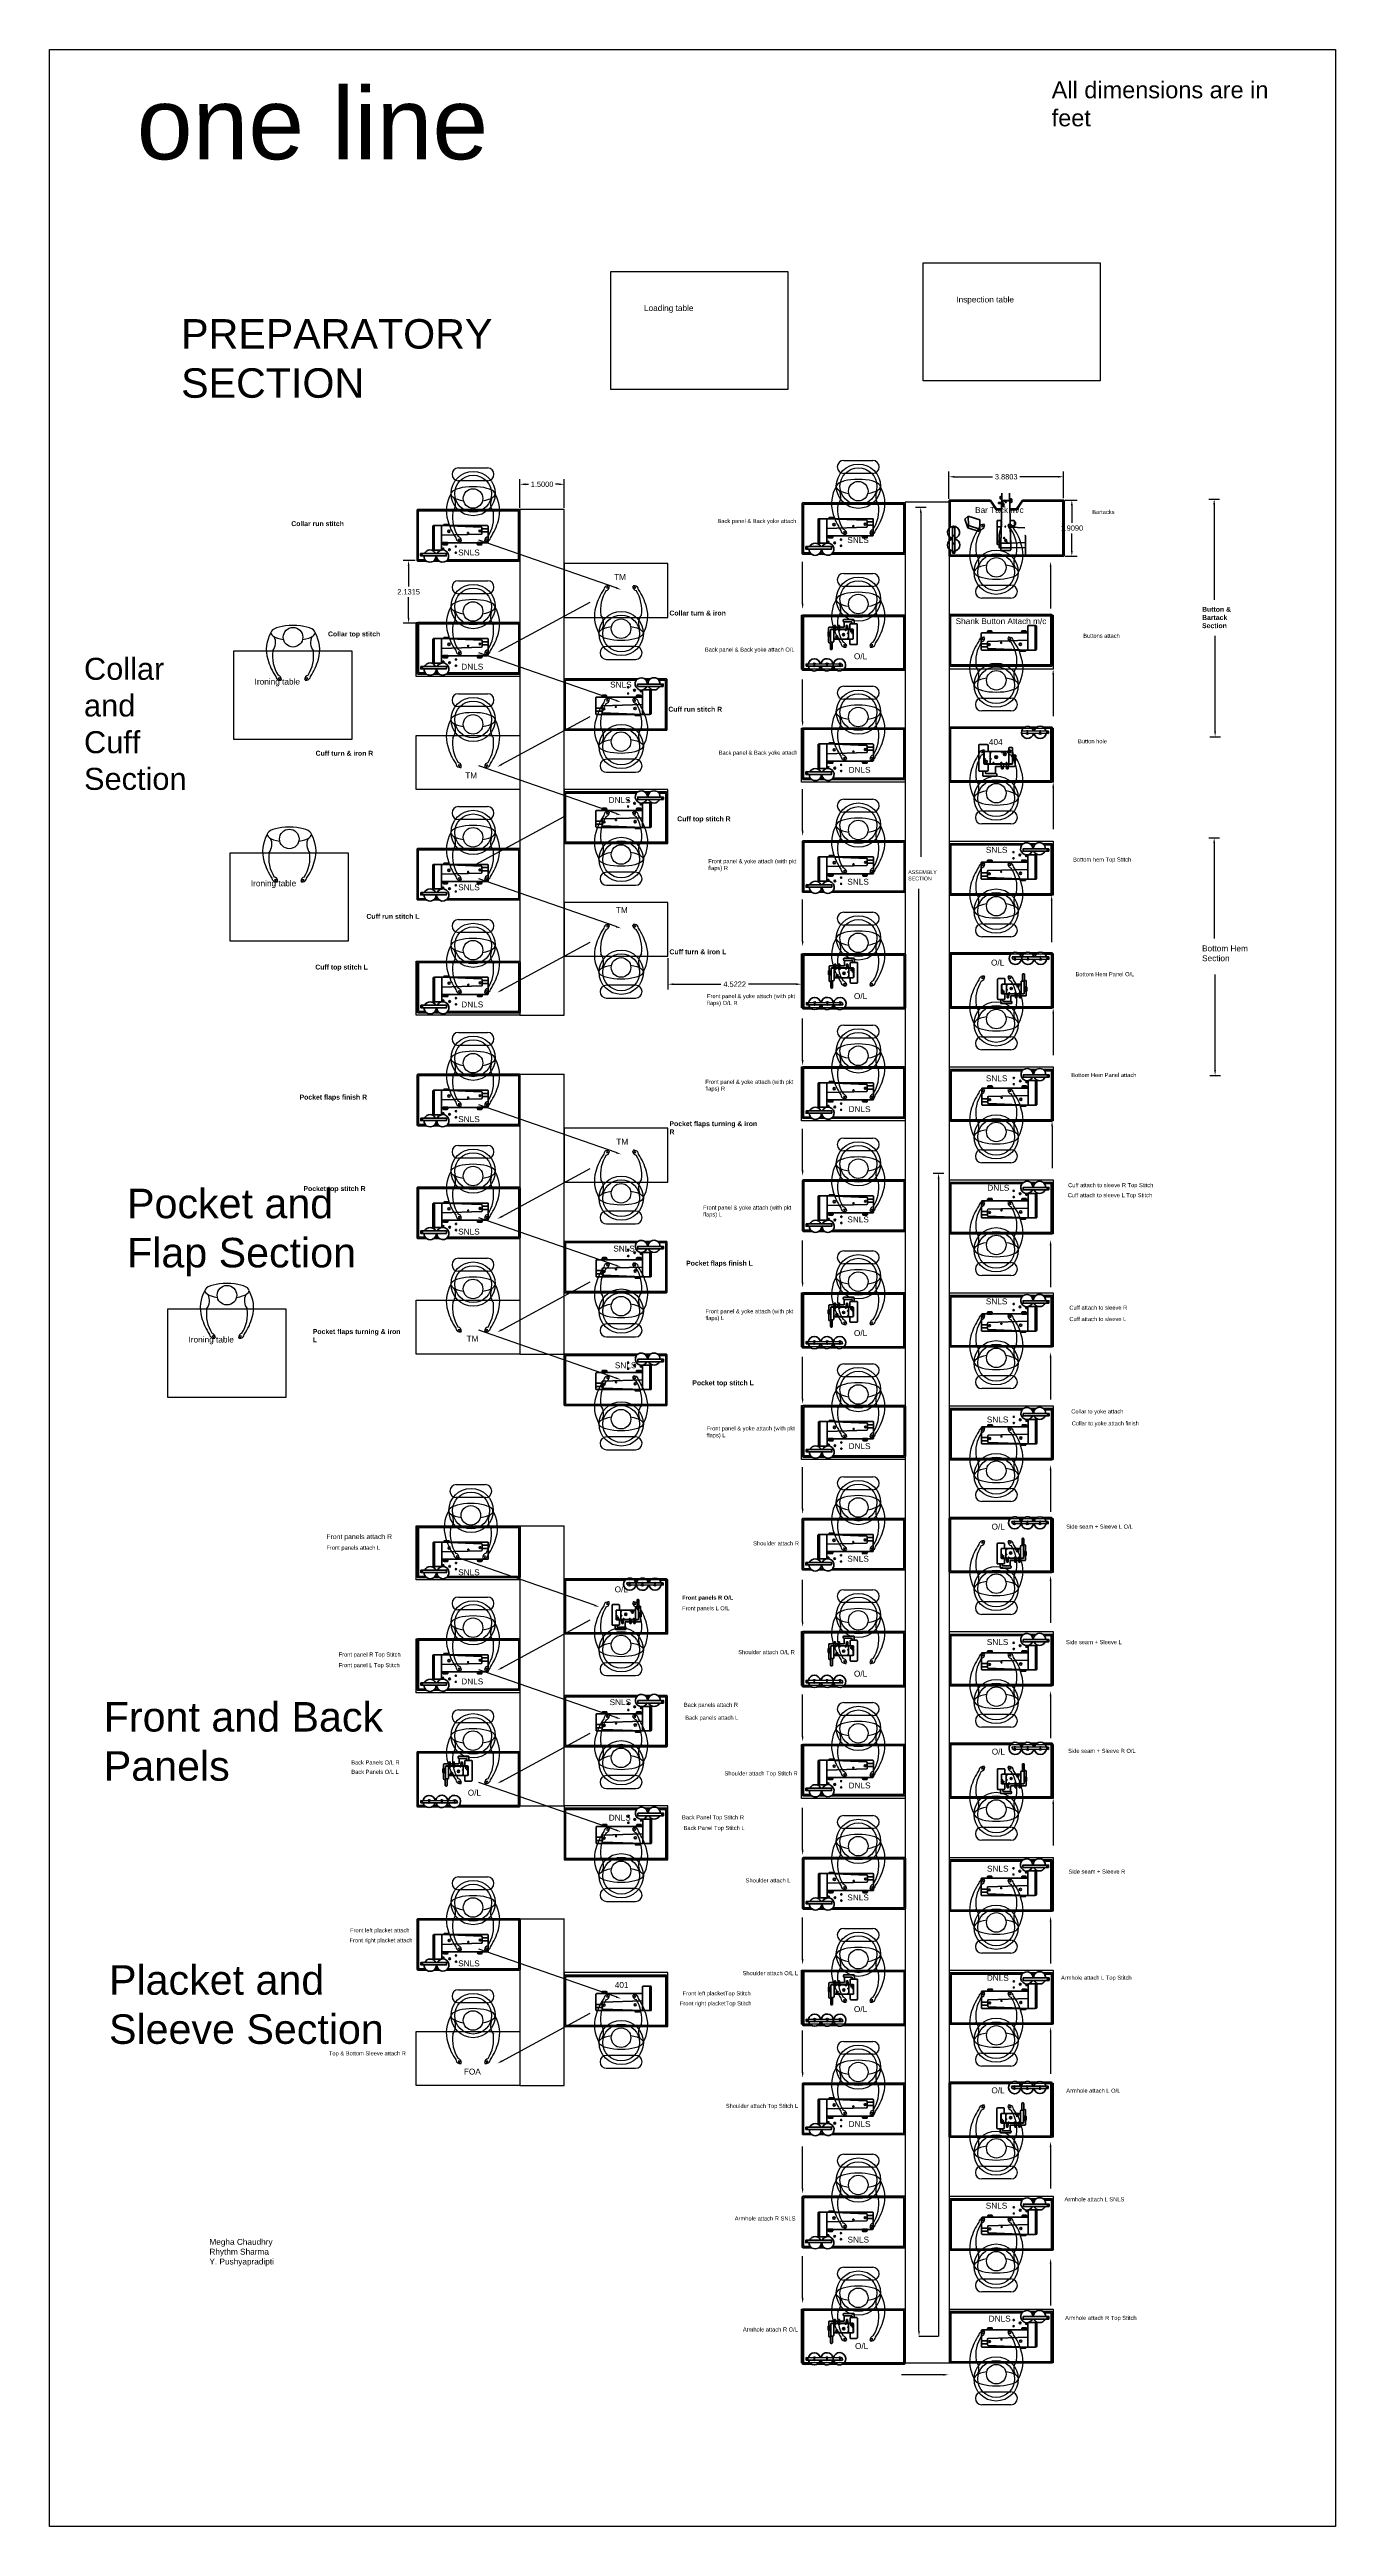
# Model space of a CAD drawing. Header units: feet. Extents: x 200 to 992, y 45 to 257.
# Drawn here: x 613.5 to 657.1, y 171.9 to 255.9 of the extents above; entities that cross this region are included whole.
import ezdxf

# ---------------------------------------------------------------- set-up
doc = ezdxf.new("R2010")
doc.units = ezdxf.units.FT
doc.header["$MEASUREMENT"] = 0
for name, color, linetype in [('401', 157, 'Continuous'), ('404', 207, 'Continuous'), ('assembly operations', 80, 'Continuous'), ('button', 131, 'Continuous'), ('dimension', 100, 'Continuous'), ('machines', 21, 'Continuous'), ('ol mc', 190, 'Continuous'), ('prep side', 220, 'Continuous'), ('shank', 77, 'Continuous'), ('standing operator', 240, 'Continuous')]:
    doc.layers.add(name, color=color, linetype=linetype)
doc.styles.get("Standard").update_dxf_attribs({"font": 'arial.ttf'})
doc.dimstyles.get("Standard").update_dxf_attribs({"dimtxt": 0.18, "dimasz": 0.18, "dimexe": 0.18, "dimexo": 0.0625, "dimgap": 0.09, "dimtad": 0, "dimtih": 1, "dimtoh": 1, "dimdec": 4, "dimzin": 0, "dimdsep": 46, "dimtxsty": 'Standard', "dimcen": 0.09, "dimadec": 0, "dimazin": 0, "dimtfac": 1, "dimtdec": 4, "dimtofl": 0, "dimtmove": 0, "dimatfit": 3, "dimfxl": 1, "dimtolj": 1, "dimtzin": 0, "dimarcsym": 0})

# ---------------------------------------------------------------- blocks, each defined once
blk = doc.blocks.new('Arrow')
at = {"linetype": 'ByBlock', "lineweight": -2}
blk.add_lwpolyline([(19.992, 74.917), (15.339, 76.537)], dxfattribs=at)
blk.add_solid([(20.002, 74.945), (20.162, 74.858), (19.982, 74.889)])
blk = doc.blocks.new('arrow 2')
at = {"linetype": 'ByBlock', "lineweight": -2}
blk.add_lwpolyline([(16.121, 72.812), (19.11, 74.436)], dxfattribs=at)
blk.add_solid([(16.136, 72.785), (15.963, 72.726), (16.107, 72.838)])
blk = doc.blocks.new('snls block')
at = {"layer": 'machines', "linetype": 'ByBlock', "lineweight": 100}
for p, q in [((54.586, 84.152), (54.586, 84.133)), ((54.586, 84.152), (54.605, 84.152)), ((54.607, 84.133), (54.605, 84.152)), ((54.888, 84.077), (54.681, 84.077)), ((53.361, 83.553), (53.361, 83.605)), ((53.361, 83.605), (53.517, 83.605)), ((53.378, 83.57), (53.378, 83.605)), ((53.497, 83.533), (53.382, 83.533)), ((53.48, 83.549), (53.398, 83.549)), ((53.501, 83.605), (53.501, 83.57)), ((53.517, 83.605), (53.517, 83.553)), ((54.524, 83.553), (54.524, 83.605)), ((54.524, 83.605), (54.681, 83.605)), ((54.541, 83.57), (54.541, 83.605)), ((54.66, 83.533), (54.545, 83.533)), ((54.643, 83.549), (54.562, 83.549)), ((54.664, 83.605), (54.664, 83.57)), ((54.889, 83.97), (54.681, 83.97)), ((54.681, 83.605), (54.681, 83.553))]:
    blk.add_line(p, q, dxfattribs=at)
for points in [[(53.469, 82.981), (55.947, 82.981, 0.414214), (55.968, 83.002), (55.968, 84.703, 0.414214), (55.947, 84.724), (52.502, 84.724, 0.414214), (52.482, 84.703), (52.482, 83.002, 0.414214), (52.502, 82.981), (52.798, 82.981)], [(53.513, 83.023), (55.905, 83.023, 0.414214), (55.926, 83.043), (55.926, 84.662, 0.414214), (55.905, 84.683), (52.544, 84.683, 0.414214), (52.523, 84.662), (52.523, 83.043, 0.414214), (52.544, 83.023), (52.755, 83.023)]]:
    blk.add_lwpolyline(points, format="xyb", dxfattribs=at)
for points in [[(53.063, 83.355), (53.037, 83.355, -0.414214), (53.016, 83.375), (53.016, 84.161, -0.414214), (53.037, 84.182), (53.063, 84.182)], [(53.312, 84.185), (53.063, 84.185), (53.063, 83.355), (53.291, 83.355, 0.414214), (53.312, 83.375)], [(53.312, 84.185), (54.661, 84.131, -0.402601), (54.681, 84.11), (54.681, 83.914, -0.405445), (54.661, 83.893), (53.312, 83.853)], [(53.312, 84.185), (54.868, 84.185, -0.414214), (54.889, 84.164), (54.889, 83.624, -0.414214), (54.868, 83.604), (53.312, 83.604)]]:
    blk.add_lwpolyline(points, format="xyb", close=True, dxfattribs=at)
for points in [[(53.557, 84.185), (53.392, 84.185), (53.392, 84.225), (53.557, 84.225)], [(53.505, 84.185), (53.404, 84.185), (53.404, 84.222), (53.505, 84.222)], [(52.603, 83.237), (53.474, 83.237), (53.474, 83.154), (52.603, 83.154)], [(52.603, 83.237), (53.474, 83.237), (53.474, 83.154), (52.603, 83.154)]]:
    blk.add_lwpolyline(points, close=True, dxfattribs=at)
for points in [[(53.042, 82.981), (53.23, 82.981)], [(53.085, 83.023), (53.186, 83.023)]]:
    blk.add_lwpolyline(points, dxfattribs=at)
for centre, radius in [((53.56, 83.986), 0.0369), ((54.613, 83.999), 0.0303), ((52.644, 83.202), 0.0219), ((52.644, 83.202), 0.0219), ((53.366, 83.399), 0.0206), ((53.58, 83.365), 0.0285), ((53.796, 83.476), 0.0206), ((53.796, 83.267), 0.0206), ((54.212, 83.931), 0.0196)]:
    blk.add_circle(centre, radius, dxfattribs=at)
for centre, radius, start, end in [((52.92, 83.149), 0.207, 25.17471, 154.82529), ((53.35, 83.151), 0.207, 179.13243, 155.47178), ((53.382, 83.553), 0.0208, 180, 270), ((53.398, 83.57), 0.0208, 180, 270), ((53.48, 83.57), 0.0208, 270, 0), ((53.497, 83.553), 0.0208, 270, 0), ((54.545, 83.553), 0.0208, 180, 270), ((54.562, 83.57), 0.0208, 180, 270), ((54.643, 83.57), 0.0208, 270, 0), ((54.66, 83.553), 0.0208, 270, 0), ((52.92, 83.149), 0.207, 178.54569, 1.45431)]:
    blk.add_arc(centre, radius, start, end, dxfattribs=at)
blk = doc.blocks.new('OVERLOCK')
at = {"layer": 'machines', "linetype": 'ByBlock', "lineweight": 100}
for p, q in [((108.865, 59.356), (108.865, 58.593)), ((112.33, 59.376), (108.886, 59.376)), ((108.907, 59.314), (108.907, 58.636)), ((112.289, 59.335), (108.927, 59.335)), ((109.763, 58.802), (109.763, 58.944)), ((109.783, 58.965), (109.869, 58.965)), ((109.83, 58.482), (109.83, 58.877)), ((109.851, 58.898), (109.934, 58.898)), ((109.851, 58.89), (109.934, 58.89)), ((109.869, 58.965), (109.899, 58.965)), ((109.899, 58.965), (109.939, 58.965)), ((110.577, 58.898), (109.934, 58.898)), ((109.934, 58.898), (109.934, 58.566)), ((109.934, 58.898), (109.934, 58.482)), ((110.59, 58.89), (109.934, 58.89)), ((109.939, 58.898), (109.939, 58.978)), ((109.997, 58.978), (109.939, 58.978)), ((109.997, 58.97), (109.939, 58.97)), ((109.997, 58.898), (109.939, 58.898)), ((109.946, 58.978), (109.946, 59.028)), ((109.946, 59.028), (109.99, 59.028)), ((109.99, 58.978), (109.946, 58.978)), ((109.955, 58.978), (109.955, 59.028)), ((109.964, 58.978), (109.964, 59.028)), ((109.972, 58.978), (109.972, 59.028)), ((109.981, 58.978), (109.981, 59.028)), ((109.99, 59.028), (109.99, 58.978)), ((109.997, 58.978), (109.997, 58.898)), ((109.997, 58.965), (110.05, 58.965)), ((109.997, 58.965), (110.074, 58.965)), ((110.074, 58.965), (109.997, 58.965)), ((110.074, 58.898), (110.074, 58.978)), ((110.132, 58.978), (110.074, 58.978)), ((110.132, 58.97), (110.074, 58.97)), ((110.132, 58.898), (110.074, 58.898)), ((110.081, 58.978), (110.081, 59.028)), ((110.081, 59.028), (110.125, 59.028)), ((110.125, 58.978), (110.081, 58.978)), ((110.09, 58.978), (110.09, 59.028)), ((110.097, 58.978), (110.097, 59.028)), ((110.104, 58.978), (110.104, 59.028)), ((110.111, 58.978), (110.111, 59.028)), ((110.118, 58.978), (110.118, 59.028)), ((110.125, 59.028), (110.125, 58.978)), ((110.132, 58.978), (110.132, 58.898)), ((110.132, 58.965), (110.219, 58.965)), ((110.484, 58.898), (110.164, 58.898)), ((110.219, 58.965), (110.277, 58.965)), ((110.255, 59.173), (110.255, 59.204)), ((110.275, 59.225), (110.34, 59.225)), ((110.533, 59.152), (110.275, 59.152)), ((110.277, 58.965), (110.28, 58.965)), ((110.288, 58.985), (110.288, 59.152)), ((110.288, 58.985), (110.288, 58.973)), ((110.34, 59.225), (110.605, 59.225)), ((110.354, 58.898), (110.354, 58.978)), ((110.412, 58.978), (110.354, 58.978)), ((110.412, 58.97), (110.354, 58.97)), ((110.412, 58.898), (110.354, 58.898)), ((110.36, 58.978), (110.36, 59.028)), ((110.36, 59.028), (110.404, 59.028)), ((110.404, 58.978), (110.36, 58.978)), ((110.366, 58.978), (110.366, 59.028)), ((110.373, 58.978), (110.373, 59.028)), ((110.381, 58.978), (110.381, 59.028)), ((110.389, 58.978), (110.389, 59.028)), ((110.397, 58.978), (110.397, 59.028)), ((110.404, 59.028), (110.404, 58.978)), ((110.412, 58.978), (110.412, 58.898)), ((110.412, 58.898), (110.412, 58.899)), ((110.412, 58.899), (110.412, 58.899)), ((110.412, 58.899), (110.412, 58.898)), ((110.412, 58.898), (110.412, 58.898)), ((110.432, 58.566), (110.432, 58.898)), ((110.484, 59.064), (110.484, 58.898)), ((110.712, 59.085), (110.505, 59.085)), ((110.545, 59.085), (110.505, 59.085)), ((110.554, 59.085), (110.554, 59.132)), ((110.59, 58.57), (110.59, 58.894)), ((110.598, 58.587), (110.598, 58.877)), ((110.625, 59.204), (110.625, 59.085)), ((110.733, 58.4), (110.733, 59.064)), ((112.31, 57.571), (112.31, 59.314)), ((112.351, 57.53), (112.351, 59.356)), ((108.865, 57.922), (108.865, 58.593)), ((108.907, 58.636), (108.907, 57.878)), ((109.744, 58.671), (109.744, 58.794)), ((109.752, 58.802), (109.83, 58.802)), ((109.83, 58.662), (109.752, 58.662)), ((109.763, 58.458), (109.763, 58.662)), ((109.796, 58.796), (109.779, 58.796)), ((109.796, 58.787), (109.779, 58.787)), ((109.796, 58.776), (109.779, 58.776)), ((109.796, 58.765), (109.779, 58.765)), ((109.796, 58.754), (109.779, 58.754)), ((109.796, 58.744), (109.779, 58.744)), ((109.796, 58.732), (109.779, 58.732)), ((109.796, 58.672), (109.779, 58.672)), ((109.78, 58.662), (109.78, 58.802)), ((109.796, 58.72), (109.78, 58.72)), ((109.796, 58.709), (109.78, 58.709)), ((109.796, 58.696), (109.78, 58.696)), ((109.797, 58.684), (109.78, 58.684)), ((109.796, 58.662), (109.78, 58.662)), ((109.803, 58.437), (109.783, 58.437)), ((109.796, 58.662), (109.796, 58.802)), ((109.824, 58.233), (109.824, 58.416)), ((109.83, 58.802), (109.83, 58.662)), ((109.864, 58.212), (109.844, 58.212)), ((109.913, 58.461), (109.851, 58.461)), ((109.885, 58.461), (109.885, 58.233)), ((109.934, 58.566), (110.577, 58.566)), ((109.944, 58.566), (109.944, 58.581)), ((109.971, 58.566), (109.944, 58.566)), ((109.952, 58.589), (109.963, 58.589)), ((109.971, 58.581), (109.971, 58.566)), ((110.098, 58.566), (110.098, 58.581)), ((110.125, 58.566), (110.098, 58.566)), ((110.106, 58.589), (110.117, 58.589)), ((110.125, 58.581), (110.125, 58.566)), ((110.405, 58.758), (110.405, 58.764)), ((110.405, 58.588), (110.405, 58.594)), ((110.413, 58.772), (110.432, 58.772)), ((110.432, 58.75), (110.413, 58.75)), ((110.413, 58.602), (110.432, 58.602)), ((110.432, 58.58), (110.413, 58.58)), ((110.432, 58.772), (110.432, 58.75)), ((110.432, 58.602), (110.432, 58.58)), ((110.484, 58.566), (110.484, 58.4)), ((110.505, 58.379), (110.712, 58.379)), ((108.865, 57.922), (108.865, 57.53)), ((108.886, 57.509), (109.172, 57.509)), ((108.907, 57.878), (108.907, 57.571)), ((108.927, 57.55), (109.121, 57.55)), ((108.995, 57.728), (110.217, 57.717)), ((108.995, 57.645), (108.995, 57.728)), ((110.235, 57.641), (108.995, 57.645)), ((109.378, 57.509), (109.605, 57.509)), ((109.429, 57.55), (109.552, 57.55)), ((109.803, 57.509), (110.032, 57.509)), ((109.857, 57.55), (109.979, 57.55)), ((110.217, 57.717), (110.235, 57.641)), ((110.232, 57.509), (112.33, 57.509)), ((110.285, 57.55), (112.289, 57.55))]:
    blk.add_line(p, q, dxfattribs=at)
for centre, radius in [((109.99, 58.869), 0.0143), ((110.132, 58.869), 0.0143), ((110.339, 58.869), 0.0143), ((110.532, 58.834), 0.0271), ((110.039, 58.635), 0.0357), ((110.039, 58.635), 0.0143), ((110.269, 58.712), 0.0357), ((110.269, 58.712), 0.0143), ((110.569, 58.774), 0.0157), ((109.036, 57.692), 0.0219), ((109.275, 57.691), 0.0106), ((109.705, 57.691), 0.0106), ((110.143, 57.691), 0.0106)]:
    blk.add_circle(centre, radius, dxfattribs=at)
for centre, radius, start, end in [((108.886, 59.356), 0.0208, 90, 180), ((108.927, 59.314), 0.0208, 90, 180), ((109.783, 58.944), 0.0208, 90, 180), ((109.851, 58.877), 0.0208, 90, 180), ((109.851, 58.894), 0.00415, 90, 270), ((110.275, 59.204), 0.0208, 90, 180), ((110.275, 59.173), 0.0208, 180, 270), ((110.28, 58.973), 0.0083, 270, 0), ((110.505, 59.064), 0.0208, 90, 180), ((110.533, 59.132), 0.0208, 0, 90), ((110.577, 58.877), 0.0208, 0, 90), ((110.605, 59.204), 0.0208, 0, 90), ((110.712, 59.064), 0.0208, 0, 90), ((112.289, 59.314), 0.0208, 0, 90), ((112.33, 59.356), 0.0208, 0, 90), ((109.752, 58.794), 0.0083, 90, 180), ((109.752, 58.671), 0.0083, 180, 270), ((109.783, 58.458), 0.0208, 180, 270), ((109.803, 58.416), 0.0208, 0, 90), ((109.844, 58.233), 0.0208, 180, 270), ((109.851, 58.482), 0.0208, 180, 270), ((109.864, 58.233), 0.0208, 270, 0), ((109.913, 58.482), 0.0208, 270, 0), ((109.952, 58.581), 0.0083, 90, 180), ((109.963, 58.581), 0.0083, 360, 90), ((110.106, 58.581), 0.0083, 90, 180), ((110.117, 58.581), 0.0083, 360, 90), ((110.413, 58.764), 0.0083, 90, 180), ((110.413, 58.758), 0.0083, 180, 270), ((110.413, 58.594), 0.0083, 90, 180), ((110.413, 58.588), 0.0083, 180, 270), ((110.505, 58.4), 0.0208, 180, 270), ((110.577, 58.587), 0.0208, 270, 0), ((110.712, 58.4), 0.0208, 270, 0), ((108.886, 57.53), 0.0208, 180, 270), ((108.927, 57.571), 0.0208, 180, 270), ((109.275, 57.689), 0.207, 10.64434, 169.35566), ((109.275, 57.689), 0.207, 192.43243, 347.56757), ((109.275, 57.689), 0.0558, 39.67349, 139.35828), ((109.275, 57.689), 0.0558, 234.35389, 305.34695), ((109.704, 57.691), 0.207, 193.03384, 169.95198), ((109.705, 57.691), 0.0558, 33.23293, 145.79884), ((109.705, 57.691), 0.0558, 239.0419, 300.65894), ((110.132, 57.691), 0.207, 193.5126, 171.94184), ((110.143, 57.691), 0.0558, 28.7799, 150.25187), ((110.143, 57.691), 0.0558, 241.41512, 298.28572), ((112.289, 57.571), 0.0208, 270, 0), ((112.33, 57.53), 0.0208, 270, 0)]:
    blk.add_arc(centre, radius, start, end, dxfattribs=at)
blk = doc.blocks.new('bartack')
at = {"layer": 'button', "lineweight": 100}
for p, q in [((52.829, 67.099), (52.829, 63.24)), ((53.075, 67.12), (52.85, 67.12)), ((52.871, 67.058), (52.871, 63.281)), ((53.038, 67.079), (52.892, 67.079)), ((52.931, 67.002), (53.803, 67.002)), ((52.931, 66.919), (52.931, 67.002)), ((53.803, 66.919), (52.931, 66.919)), ((53.502, 67.12), (53.347, 67.12)), ((53.466, 67.079), (53.384, 67.079)), ((53.8, 66.484), (53.67, 66.093)), ((53.749, 66.069), (53.879, 66.458)), ((54.718, 67.12), (53.779, 67.12)), ((53.8, 66.484), (54.085, 66.578)), ((53.879, 66.458), (53.8, 66.484)), ((53.803, 67.002), (53.803, 66.919)), ((54.676, 67.079), (53.815, 67.079)), ((54.188, 66.468), (53.879, 66.458)), ((53.879, 66.458), (54.188, 66.468)), ((54.061, 66.069), (54.188, 66.468)), ((54.188, 66.468), (54.085, 66.578)), ((54.697, 65.709), (54.697, 67.058)), ((54.738, 65.709), (54.738, 67.099)), ((53.67, 66.093), (53.749, 66.069)), ((53.749, 66.069), (54.061, 66.069)), ((54.406, 65.515), (54.697, 65.709)), ((54.738, 65.709), (54.44, 65.505)), ((54.738, 65.709), (54.697, 65.709)), ((53.03, 65.339), (53.03, 65.049)), ((53.093, 65.36), (53.051, 65.36)), ((53.051, 65.028), (53.093, 65.028)), ((53.113, 65.38), (53.113, 65.393)), ((53.113, 65.049), (53.113, 65.339)), ((53.113, 65.049), (53.113, 65.339)), ((53.114, 65.007), (53.13, 64.55)), ((53.134, 65.414), (53.571, 65.414)), ((53.134, 65.36), (54.972, 65.324)), ((53.819, 65.346), (53.134, 65.36)), ((54.972, 65.066), (53.134, 65.028)), ((53.819, 65.042), (53.134, 65.028)), ((53.233, 65.414), (53.233, 65.468)), ((53.253, 65.489), (54.028, 65.489)), ((53.279, 65.357), (53.279, 65.414)), ((53.279, 65.031), (53.279, 65.357)), ((53.279, 65.031), (53.297, 64.53)), ((53.332, 65.414), (53.332, 65.489)), ((53.819, 65.346), (53.571, 65.414)), ((54.049, 65.342), (53.594, 65.352)), ((53.598, 65.037), (54.049, 65.047)), ((53.796, 64.55), (53.819, 65.042)), ((54.028, 64.899), (53.812, 64.899)), ((53.858, 64.976), (53.816, 64.976)), ((53.819, 65.347), (53.819, 65.346)), ((53.828, 65.346), (53.828, 65.489)), ((53.858, 64.899), (53.858, 64.976)), ((53.889, 64.886), (53.889, 64.899)), ((53.889, 64.899), (53.996, 64.899)), ((53.904, 64.888), (53.904, 64.899)), ((53.904, 64.899), (53.978, 64.899)), ((53.975, 64.865), (53.91, 64.865)), ((53.97, 64.88), (53.912, 64.88)), ((53.978, 64.899), (53.978, 64.888)), ((53.996, 64.899), (53.996, 64.886)), ((54.049, 65.468), (54.049, 65.342)), ((54.049, 65.047), (54.049, 64.92)), ((54.406, 65.335), (54.406, 65.515)), ((54.406, 64.824), (54.406, 65.054)), ((54.697, 64.63), (54.406, 64.824)), ((54.44, 65.335), (54.44, 65.505)), ((54.44, 64.835), (54.44, 65.054)), ((54.738, 64.63), (54.44, 64.835)), ((54.515, 65.301), (54.515, 65.266)), ((54.515, 65.266), (54.515, 65.287)), ((54.535, 65.309), (54.524, 65.309)), ((54.574, 65.257), (54.524, 65.257)), ((54.524, 65.257), (54.543, 65.257)), ((54.543, 65.295), (54.543, 65.301)), ((54.574, 65.287), (54.552, 65.287)), ((54.664, 64.988), (54.645, 65.059)), ((54.765, 64.988), (54.664, 64.988)), ((54.684, 64.988), (54.673, 65.06)), ((54.7, 64.988), (54.696, 65.06)), ((54.714, 64.988), (54.712, 65.06)), ((54.713, 65.066), (54.713, 65.324)), ((54.713, 65.32), (54.713, 65.32)), ((54.713, 65.312), (54.713, 65.078)), ((54.713, 65.078), (54.713, 65.066)), ((54.725, 65.065), (54.725, 65.329)), ((54.725, 65.065), (54.725, 64.988)), ((54.739, 64.988), (54.742, 65.061)), ((54.752, 64.988), (54.765, 65.061)), ((54.785, 65.062), (54.765, 64.988)), ((54.778, 65.376), (54.778, 65.384)), ((54.778, 65.341), (54.778, 65.343)), ((54.783, 65.389), (54.816, 65.389)), ((54.816, 65.372), (54.783, 65.372)), ((54.783, 65.347), (54.816, 65.347)), ((54.816, 65.337), (54.783, 65.337)), ((54.784, 65.347), (54.795, 65.372)), ((54.817, 65.347), (54.784, 65.347)), ((54.785, 65.351), (54.815, 65.351)), ((54.787, 65.354), (54.813, 65.354)), ((54.788, 65.357), (54.812, 65.357)), ((54.79, 65.361), (54.81, 65.361)), ((54.791, 65.364), (54.808, 65.364)), ((54.792, 65.337), (54.792, 65.327)), ((54.793, 65.368), (54.805, 65.368)), ((54.795, 65.372), (54.795, 65.372)), ((54.795, 65.372), (54.803, 65.372)), ((54.803, 65.372), (54.817, 65.347)), ((54.806, 65.337), (54.806, 65.327)), ((54.82, 65.384), (54.82, 65.376)), ((54.82, 65.343), (54.82, 65.341)), ((54.832, 65.342), (54.832, 65.327)), ((54.849, 65.342), (54.849, 65.326)), ((52.892, 64.53), (53.516, 64.53)), ((54.697, 63.281), (54.697, 64.63)), ((54.697, 64.63), (54.738, 64.63)), ((54.738, 63.24), (54.738, 64.63)), ((52.85, 63.219), (54.718, 63.219)), ((52.892, 63.261), (54.676, 63.261))]:
    blk.add_line(p, q, dxfattribs=at)
for points in [[(54.617, 65.406), (54.617, 65.434, -0.414214), (54.625, 65.442), (54.642, 65.442, -0.414214), (54.65, 65.434), (54.65, 65.406)], [(54.65, 65.287), (54.65, 65.406), (54.617, 65.406), (54.617, 65.287, 0.414214), (54.625, 65.278), (54.642, 65.278, 0.414214)], [(54.863, 65.346), (54.863, 65.349, 0.414214), (54.858, 65.353), (54.825, 65.353, 0.414214), (54.82, 65.349), (54.82, 65.346, 0.414214), (54.825, 65.342), (54.858, 65.342, 0.414214)], [(54.823, 65.376), (54.823, 65.377, -0.414214), (54.827, 65.381), (54.853, 65.381, -0.414214), (54.857, 65.377), (54.857, 65.376, -0.414214), (54.853, 65.372), (54.827, 65.372, -0.414214)], [(54.832, 65.381), (54.832, 65.384, -0.414214), (54.836, 65.388), (54.844, 65.388, -0.414214), (54.849, 65.384), (54.849, 65.381)]]:
    blk.add_lwpolyline(points, format="xyb", close=True, dxfattribs=at)
blk.add_lwpolyline([(54.849, 65.353), (54.849, 65.372), (54.832, 65.372), (54.832, 65.353)], close=True, dxfattribs=at)
for centre, radius in [((52.972, 66.967), 0.0219), ((53.265, 66.965), 0.0106), ((53.531, 66.965), 0.0106), ((53.298, 65.149), 0.0145), ((53.365, 65.196), 0.0305), ((53.365, 65.196), 0.00752), ((53.45, 65.25), 0.0191), ((53.836, 65.21), 0.0151), ((53.845, 65.474), 0.00605), ((53.845, 65.359), 0.00605), ((53.845, 64.992), 0.00605), ((53.845, 64.962), 0.00605), ((54.036, 65.468), 0.00605), ((54.036, 65.359), 0.00605), ((54.036, 64.919), 0.00605), ((54.59, 65.272), 0.0213), ((54.59, 65.272), 0.0083), ((54.634, 65.294), 0.00605), ((54.661, 65.194), 0.0118), ((54.688, 65.221), 0.0145), ((54.714, 65.235), 0.00605), ((54.741, 65.311), 0.00605)]:
    blk.add_circle(centre, radius, dxfattribs=at)
for centre, radius, start, end in [((52.85, 67.099), 0.0208, 90, 180), ((52.892, 67.058), 0.0208, 90, 180), ((53.211, 66.964), 0.207, 10.64434, 169.35566), ((53.211, 66.964), 0.207, 192.43243, 347.56757), ((53.641, 66.966), 0.207, 193.03384, 169.95198), ((54.676, 67.058), 0.0208, 0, 90), ((54.718, 67.099), 0.0208, 0, 90), ((53.051, 65.339), 0.0208, 90, 180), ((53.051, 65.049), 0.0208, 180, 270), ((53.093, 65.339), 0.0208, 0, 90), ((53.093, 65.049), 0.0208, 270, 0), ((53.134, 65.393), 0.0208, 90, 180), ((53.134, 65.38), 0.0207, 180, 268.88228), ((53.134, 65.339), 0.0208, 88.88647, 180), ((53.134, 65.049), 0.0207, 180, 271.15641), ((53.135, 65.008), 0.0208, 91.1172, 182.05835), ((53.253, 65.468), 0.0208, 90, 180), ((53.91, 64.886), 0.0208, 180, 270), ((53.912, 64.888), 0.0083, 180, 270), ((53.97, 64.888), 0.0083, 270, 0), ((53.975, 64.886), 0.0208, 270, 0), ((54.028, 65.468), 0.0208, 0, 90), ((54.028, 64.92), 0.0208, 270, 0), ((54.524, 65.301), 0.0083, 90, 180), ((54.524, 65.266), 0.0083, 180, 270), ((54.535, 65.301), 0.0083, 0, 90), ((54.552, 65.295), 0.0083, 180, 270), ((54.783, 65.384), 0.00415, 90, 180), ((54.783, 65.376), 0.00415, 180, 270), ((54.783, 65.343), 0.00415, 90, 180), ((54.783, 65.341), 0.00415, 180, 270), ((54.816, 65.384), 0.00415, 0, 90), ((54.816, 65.376), 0.00415, 270, 0), ((54.816, 65.343), 0.00415, 0, 90), ((54.816, 65.341), 0.00415, 270, 0), ((52.892, 64.55), 0.0208, 180, 270), ((52.892, 64.551), 0.0208, 182.05835, 270), ((53.516, 64.551), 0.0208, 270, 357.37115), ((52.85, 63.24), 0.0208, 180, 270), ((52.892, 63.281), 0.0208, 180, 270), ((54.676, 63.281), 0.0208, 270, 0), ((54.718, 63.24), 0.0208, 270, 0)]:
    blk.add_arc(centre, radius, start, end, dxfattribs=at)
blk = doc.blocks.new('*D9')
at = {"color": 0, "linetype": 'ByBlock', "lineweight": -2, "transparency": 16777216}
for p, q in [((639.016, 225.175), (639.016, 224.032)), ((634.494, 225.095), (634.494, 224.032)), ((634.674, 224.212), (636.289, 224.212)), ((638.836, 224.212), (637.221, 224.212))]:
    blk.add_line(p, q, dxfattribs=at)
at = {"color": 0, "linetype": 'ByBlock', "transparency": 16777216}
for points in [[(634.674, 224.242), (634.674, 224.182), (634.494, 224.212)], [(638.836, 224.242), (638.836, 224.182), (639.016, 224.212)]]:
    blk.add_solid(points, dxfattribs=at)
at = {"layer": 'Defpoints', "color": 0, "linetype": 'ByBlock', "transparency": 16777216}
for p in [(634.494, 225.158), (639.016, 225.237), (639.016, 224.212)]:
    blk.add_point(p, dxfattribs=at)
at = {"color": 0, "linetype": 'ByBlock', "transparency": 16777216, "insert": (636.755, 224.212), "char_height": 0.18, "attachment_point": 5}
blk.add_mtext('\\A1;4.5222', dxfattribs=at)
blk = doc.blocks.new('*D10')
at = {"color": 0, "linetype": 'ByBlock', "lineweight": -2, "transparency": 16777216}
for p, q in [((647.966, 240.634), (648.369, 240.634)), ((648.189, 240.454), (648.189, 239.862)), ((648.189, 238.905), (648.189, 239.498)), ((647.966, 238.725), (648.369, 238.725))]:
    blk.add_line(p, q, dxfattribs=at)
at = {"color": 0, "linetype": 'ByBlock', "transparency": 16777216}
for points in [[(648.159, 240.454), (648.219, 240.454), (648.189, 240.634)], [(648.159, 238.905), (648.219, 238.905), (648.189, 238.725)]]:
    blk.add_solid(points, dxfattribs=at)
at = {"layer": 'Defpoints', "color": 0, "linetype": 'ByBlock', "transparency": 16777216}
for p in [(647.904, 240.634), (647.904, 238.725), (648.189, 238.725)]:
    blk.add_point(p, dxfattribs=at)
at = {"color": 0, "linetype": 'ByBlock', "transparency": 16777216, "insert": (648.189, 239.68), "char_height": 0.18, "attachment_point": 5}
blk.add_mtext('\\A1;1.9090', dxfattribs=at)
blk = doc.blocks.new('*D11')
at = {"color": 0, "linetype": 'ByBlock', "lineweight": -2, "transparency": 16777216}
for p, q in [((644.023, 240.676), (644.023, 241.603)), ((644.203, 241.423), (645.5, 241.423)), ((647.724, 241.423), (646.427, 241.423)), ((647.904, 240.697), (647.904, 241.603))]:
    blk.add_line(p, q, dxfattribs=at)
at = {"color": 0, "linetype": 'ByBlock', "transparency": 16777216}
for points in [[(644.203, 241.453), (644.203, 241.393), (644.023, 241.423)], [(647.724, 241.453), (647.724, 241.393), (647.904, 241.423)]]:
    blk.add_solid(points, dxfattribs=at)
at = {"layer": 'Defpoints', "color": 0, "linetype": 'ByBlock', "transparency": 16777216}
for p in [(647.904, 241.423), (644.023, 240.614), (647.904, 240.634)]:
    blk.add_point(p, dxfattribs=at)
at = {"color": 0, "linetype": 'ByBlock', "transparency": 16777216, "insert": (645.963, 241.423), "char_height": 0.18, "attachment_point": 5}
blk.add_mtext('\\A1;3.8803', dxfattribs=at)
blk = doc.blocks.new('*D12')
at = {"color": 0, "linetype": 'ByBlock', "lineweight": -2, "transparency": 16777216}
for p, q in [((629.473, 240.37), (629.473, 241.347)), ((629.653, 241.167), (629.768, 241.167)), ((630.793, 241.167), (630.678, 241.167)), ((630.973, 240.37), (630.973, 241.347))]:
    blk.add_line(p, q, dxfattribs=at)
at = {"color": 0, "linetype": 'ByBlock', "transparency": 16777216}
for points in [[(629.653, 241.197), (629.653, 241.137), (629.473, 241.167)], [(630.793, 241.197), (630.793, 241.137), (630.973, 241.167)]]:
    blk.add_solid(points, dxfattribs=at)
at = {"layer": 'Defpoints', "color": 0, "linetype": 'ByBlock', "transparency": 16777216}
for p in [(630.973, 241.167), (629.473, 240.308), (630.973, 240.308)]:
    blk.add_point(p, dxfattribs=at)
at = {"color": 0, "linetype": 'ByBlock', "transparency": 16777216, "insert": (630.223, 241.167), "char_height": 0.18, "attachment_point": 5}
blk.add_mtext('\\A1;1.5000', dxfattribs=at)
blk = doc.blocks.new('*D13')
at = {"color": 0, "linetype": 'ByBlock', "lineweight": -2, "transparency": 16777216}
for p, q in [((625.92, 238.585), (625.517, 238.585)), ((625.697, 238.405), (625.697, 237.702)), ((625.697, 236.634), (625.697, 237.338)), ((625.925, 236.454), (625.517, 236.454))]:
    blk.add_line(p, q, dxfattribs=at)
at = {"color": 0, "linetype": 'ByBlock', "transparency": 16777216}
for points in [[(625.667, 238.405), (625.727, 238.405), (625.697, 238.585)], [(625.667, 236.634), (625.727, 236.634), (625.697, 236.454)]]:
    blk.add_solid(points, dxfattribs=at)
at = {"layer": 'Defpoints', "color": 0, "linetype": 'ByBlock', "transparency": 16777216}
for p in [(625.983, 238.585), (625.697, 236.454), (625.988, 236.454)]:
    blk.add_point(p, dxfattribs=at)
at = {"color": 0, "linetype": 'ByBlock', "transparency": 16777216, "insert": (625.697, 237.52), "char_height": 0.18, "attachment_point": 5}
blk.add_mtext('\\A1;2.1315', dxfattribs=at)
blk = doc.blocks.new('arrow2')
at = {"linetype": 'ByBlock', "lineweight": -2}
blk.add_line((30.144, 77.655), (30.504, 77.655), dxfattribs=at)
blk.add_lwpolyline([(30.324, 77.47), (30.324, 65.792)], dxfattribs=at)
at = {"linetype": 'ByBlock'}
blk.add_solid([(30.293, 77.47), (30.324, 77.655), (30.355, 77.47)], dxfattribs=at)

msp = doc.modelspace()

# ---------------------------------------------------------------- linework, layer by layer
for p, q in [((629.47327, 223.15772), (630.97327, 223.15772)), ((629.47327, 221.15779), (630.97327, 221.15779)), ((629.47327, 211.66772), (630.97327, 211.66772)), ((629.47327, 205.83779), (630.97327, 205.83779)), ((629.47327, 196.34772), (630.97327, 196.34772)), ((629.47327, 192.51772), (629.47327, 186.85765)), ((629.47327, 192.51624), (630.97327, 192.51624)), ((630.97327, 186.85765), (630.97327, 192.51772)), ((629.47327, 186.85765), (630.97327, 186.85765)), ((642.53678, 177.44718), (644.03678, 177.44718))]:
    msp.add_line(p, q)
at = {"linetype": 'ByBlock'}
for points in [[(613.52126, 255.91339), (657.12849, 255.91339), (657.12849, 171.90198), (613.52126, 171.90198)], [(643.14958, 248.67707), (649.14958, 248.67707), (649.14958, 244.67707), (643.14958, 244.67707)], [(632.55988, 248.3871), (638.55988, 248.3871), (638.55988, 244.3871), (632.55988, 244.3871)], [(619.77104, 235.51502), (623.77104, 235.51502), (623.77104, 232.51502), (619.77104, 232.51502)], [(619.64496, 228.67219), (623.64496, 228.67219), (623.64496, 225.67219), (619.64496, 225.67219)], [(617.53033, 213.19804), (621.53033, 213.19804), (621.53033, 210.19804), (617.53033, 210.19804)]]:
    msp.add_lwpolyline(points, close=True, dxfattribs=at)
for points in [[(640.45232, 241.97517), (641.43662, 241.97517)], [(627.38881, 241.72573), (628.37311, 241.72573)], [(628.37311, 241.2864), (627.38881, 241.2864)], [(641.43662, 241.53584), (640.45232, 241.53584)], [(630.97327, 223.15772), (630.97327, 240.30779), (629.47327, 240.30779), (629.47327, 223.15772)], [(644.03678, 177.44718), (644.03678, 240.55656), (642.53678, 240.55656), (642.53678, 177.44718)], [(627.38881, 237.89573), (628.37311, 237.89573)], [(640.45232, 238.14517), (641.43662, 238.14517)], [(628.37311, 237.4564), (627.38881, 237.4564)], [(641.43662, 237.70584), (640.45232, 237.70584)], [(645.13693, 237.74788), (646.12123, 237.74788)], [(646.12123, 237.30855), (645.13693, 237.30855)], [(633.39375, 235.66904), (632.40945, 235.66904)], [(632.40945, 235.22971), (633.39375, 235.22971)], [(627.38881, 234.06573), (628.37311, 234.06573)], [(628.37311, 233.6264), (627.38881, 233.6264)], [(640.45232, 234.31517), (641.43662, 234.31517)], [(641.43662, 233.87584), (640.45232, 233.87584)], [(645.13693, 233.91788), (646.12123, 233.91788)], [(646.12123, 233.47855), (645.13693, 233.47855)], [(633.39375, 231.83904), (632.40945, 231.83904)], [(632.40945, 231.39971), (633.39375, 231.39971)], [(627.38881, 230.23573), (628.37311, 230.23573)], [(640.45232, 230.48517), (641.43662, 230.48517)], [(628.37311, 229.7964), (627.38881, 229.7964)], [(641.43662, 230.04584), (640.45232, 230.04584)], [(645.13693, 230.08788), (646.12123, 230.08788)], [(646.12123, 229.64855), (645.13693, 229.64855)], [(633.39375, 228.00904), (632.40945, 228.00904)], [(632.40945, 227.56971), (633.39375, 227.56971)], [(627.38881, 226.40573), (628.37311, 226.40573)], [(640.45232, 226.65517), (641.43662, 226.65517)], [(641.43662, 226.21584), (640.45232, 226.21584)], [(645.13693, 226.25788), (646.12123, 226.25788)], [(628.37311, 225.9664), (627.38881, 225.9664)], [(646.12123, 225.81855), (645.13693, 225.81855)], [(633.39375, 224.17904), (632.40945, 224.17904)], [(632.40945, 223.73971), (633.39375, 223.73971)], [(640.45232, 222.82517), (641.43662, 222.82517)], [(627.38881, 222.57573), (628.37311, 222.57573)], [(628.37311, 222.1364), (627.38881, 222.1364)], [(641.43662, 222.38584), (640.45232, 222.38584)], [(645.13693, 222.42788), (646.12123, 222.42788)], [(646.12123, 221.98855), (645.13693, 221.98855)], [(629.47327, 221.15779), (629.47327, 211.66772)], [(630.97327, 211.66772), (630.97327, 221.15779)], [(627.38881, 218.74573), (628.37311, 218.74573)], [(640.45232, 218.99517), (641.43662, 218.99517)], [(641.43662, 218.55584), (640.45232, 218.55584)], [(645.13693, 218.59788), (646.12123, 218.59788)], [(628.37311, 218.3064), (627.38881, 218.3064)], [(646.12123, 218.15855), (645.13693, 218.15855)], [(633.39375, 216.51904), (632.40945, 216.51904)], [(632.40945, 216.07971), (633.39375, 216.07971)], [(640.45232, 215.16517), (641.43662, 215.16517)], [(627.38881, 214.91573), (628.37311, 214.91573)], [(628.37311, 214.4764), (627.38881, 214.4764)], [(641.43662, 214.72584), (640.45232, 214.72584)], [(645.13693, 214.76788), (646.12123, 214.76788)], [(646.12123, 214.32855), (645.13693, 214.32855)], [(633.39375, 212.68904), (632.40945, 212.68904)], [(632.40945, 212.24971), (633.39375, 212.24971)], [(640.45232, 211.33517), (641.43662, 211.33517)], [(640.45232, 211.33517), (641.43662, 211.33517)], [(641.43662, 210.89584), (640.45232, 210.89584)], [(641.43662, 210.89584), (640.45232, 210.89584)], [(645.13693, 210.93788), (646.12123, 210.93788)], [(646.12123, 210.49855), (645.13693, 210.49855)], [(633.39375, 208.85904), (632.40945, 208.85904)], [(632.40945, 208.41971), (633.39375, 208.41971)], [(627.31536, 207.23729), (628.29966, 207.23729)], [(628.29966, 206.79796), (627.31536, 206.79796)], [(640.45232, 207.50517), (641.43662, 207.50517)], [(640.45232, 207.50517), (641.43662, 207.50517)], [(641.43662, 207.06584), (640.45232, 207.06584)], [(641.43662, 207.06584), (640.45232, 207.06584)], [(645.13693, 207.10788), (646.12123, 207.10788)], [(646.12123, 206.66855), (645.13693, 206.66855)], [(629.47327, 205.83779), (629.47327, 196.34772)], [(630.97327, 196.34772), (630.97327, 205.83779)], [(627.38881, 203.42573), (628.37311, 203.42573)], [(640.45232, 203.67517), (641.43662, 203.67517)], [(640.45232, 203.67517), (641.43662, 203.67517)], [(628.37311, 202.9864), (627.38881, 202.9864)], [(641.43662, 203.23584), (640.45232, 203.23584)], [(641.43662, 203.23584), (640.45232, 203.23584)], [(645.13693, 203.27788), (646.12123, 203.27788)], [(646.12123, 202.83855), (645.13693, 202.83855)], [(633.39375, 201.19904), (632.40945, 201.19904)], [(632.40945, 200.75971), (633.39375, 200.75971)], [(627.38881, 199.59573), (628.37311, 199.59573)], [(628.37311, 199.1564), (627.38881, 199.1564)], [(640.45232, 199.84517), (641.43662, 199.84517)], [(640.45232, 199.84517), (641.43662, 199.84517)], [(641.43662, 199.40584), (640.45232, 199.40584)], [(641.43662, 199.40584), (640.45232, 199.40584)], [(645.13693, 199.44788), (646.12123, 199.44788)], [(646.12123, 199.00855), (645.13693, 199.00855)], [(633.39375, 197.36904), (632.40945, 197.36904)], [(632.40945, 196.92971), (633.39375, 196.92971)], [(640.45232, 196.01517), (641.43662, 196.01517)], [(641.43662, 195.57584), (640.45232, 195.57584)], [(645.13693, 195.61788), (646.12123, 195.61788)], [(646.12123, 195.17855), (645.13693, 195.17855)], [(627.38881, 193.93566), (628.37311, 193.93566)], [(628.37311, 193.49633), (627.38881, 193.49633)], [(633.39375, 193.53904), (632.40945, 193.53904)], [(632.40945, 193.09971), (633.39375, 193.09971)], [(640.45232, 192.1852), (641.43662, 192.1852)], [(641.43662, 191.74587), (640.45232, 191.74587)], [(645.13693, 191.78788), (646.12123, 191.78788)], [(646.12123, 191.34855), (645.13693, 191.34855)], [(627.38881, 190.10566), (628.37311, 190.10566)], [(628.37311, 189.66633), (627.38881, 189.66633)], [(640.45232, 188.3552), (641.43662, 188.3552)], [(633.39375, 187.87896), (632.40945, 187.87896)], [(632.40945, 187.44121), (633.39375, 187.44121)], [(641.43662, 187.91587), (640.45232, 187.91587)], [(645.13693, 187.95788), (646.12123, 187.95788)], [(646.12123, 187.51855), (645.13693, 187.51855)], [(640.45232, 184.5252), (641.43662, 184.5252)], [(641.43662, 184.08587), (640.45232, 184.08587)], [(645.13693, 184.12788), (646.12123, 184.12788)], [(646.12123, 183.68855), (645.13693, 183.68855)], [(640.45232, 180.6952), (641.43662, 180.6952)], [(641.43662, 180.25587), (640.45232, 180.25587)], [(645.13693, 180.29788), (646.12123, 180.29788)], [(646.12123, 179.85855), (645.13693, 179.85855)], [(645.13693, 176.46788), (646.12123, 176.46788)], [(646.12123, 176.02855), (645.13693, 176.02855)]]:
    msp.add_lwpolyline(points)
for points in [[(634.4939, 238.47772), (630.97327, 238.47772), (630.97327, 236.64765), (634.4939, 236.64765)], [(629.47327, 234.64772), (625.95263, 234.64772), (625.95263, 236.47779), (629.47327, 236.47779)], [(642.53678, 234.89716), (639.01614, 234.89716), (639.01614, 236.72723), (642.53678, 236.72723)], [(644.03678, 236.72656), (647.55741, 236.72656), (647.55741, 234.89649), (644.03678, 234.89649)], [(642.53678, 231.06716), (639.01614, 231.06716), (639.01614, 232.89723), (642.53678, 232.89723)], [(644.03678, 232.89656), (647.55741, 232.89656), (647.55741, 231.06649), (644.03678, 231.06649)], [(629.47327, 230.81772), (625.95263, 230.81772), (625.95263, 232.64779), (629.47327, 232.64779)], [(634.4939, 230.81772), (630.97327, 230.81772), (630.97327, 228.98765), (634.4939, 228.98765)], [(644.03678, 229.06656), (647.55741, 229.06656), (647.55741, 227.23649), (644.03678, 227.23649)], [(634.4939, 226.98772), (630.97327, 226.98772), (630.97327, 225.15765), (634.4939, 225.15765)], [(642.53678, 223.40716), (639.01614, 223.40716), (639.01614, 225.23723), (642.53678, 225.23723)], [(644.03678, 225.23656), (647.55741, 225.23656), (647.55741, 223.40649), (644.03678, 223.40649)], [(629.47327, 223.15772), (625.95263, 223.15772), (625.95263, 224.98779), (629.47327, 224.98779)], [(642.53678, 219.57716), (639.01614, 219.57716), (639.01614, 221.40723), (642.53678, 221.40723)], [(644.03678, 221.40656), (647.55741, 221.40656), (647.55741, 219.57649), (644.03678, 219.57649)], [(634.4939, 219.32772), (630.97327, 219.32772), (630.97327, 217.49765), (634.4939, 217.49765)], [(644.03678, 217.57656), (647.55741, 217.57656), (647.55741, 215.74649), (644.03678, 215.74649)], [(629.47327, 211.66772), (625.95263, 211.66772), (625.95263, 213.49779), (629.47327, 213.49779)], [(642.53678, 211.91716), (639.01614, 211.91716), (639.01614, 213.74723), (642.53678, 213.74723)], [(644.03678, 213.74656), (647.55741, 213.74656), (647.55741, 211.91649), (644.03678, 211.91649)], [(642.53678, 208.08716), (639.01614, 208.08716), (639.01614, 209.91723), (642.53678, 209.91723)], [(644.03678, 209.91656), (647.55741, 209.91656), (647.55741, 208.08649), (644.03678, 208.08649)], [(629.47327, 204.00772), (625.95263, 204.00772), (625.95263, 205.83779), (629.47327, 205.83779)], [(644.03678, 206.08656), (647.55741, 206.08656), (647.55741, 204.25649), (644.03678, 204.25649)], [(634.4939, 204.00772), (630.97327, 204.00772), (630.97327, 202.17765), (634.4939, 202.17765)], [(629.47327, 200.17772), (625.95263, 200.17772), (625.95263, 202.00779), (629.47327, 202.00779)], [(642.53678, 200.42716), (639.01614, 200.42716), (639.01614, 202.25723), (642.53678, 202.25723)], [(642.53678, 200.42716), (639.01614, 200.42716), (639.01614, 202.25723), (642.53678, 202.25723)], [(644.03678, 202.25656), (647.55741, 202.25656), (647.55741, 200.42649), (644.03678, 200.42649)], [(642.53678, 196.59716), (639.01614, 196.59716), (639.01614, 198.42723), (642.53678, 198.42723)], [(644.03678, 198.42656), (647.55741, 198.42656), (647.55741, 196.59649), (644.03678, 196.59649)], [(634.4939, 196.34772), (630.97327, 196.34772), (630.97327, 194.51765), (634.4939, 194.51765)], [(644.03678, 194.59656), (647.55741, 194.59656), (647.55741, 192.76649), (644.03678, 192.76649)], [(642.53678, 188.93718), (639.01614, 188.93718), (639.01614, 190.76726), (642.53678, 190.76726)], [(644.03678, 190.76656), (647.55741, 190.76656), (647.55741, 188.93649), (644.03678, 188.93649)], [(634.4939, 190.68765), (630.97327, 190.68765), (630.97327, 188.85757), (634.4939, 188.85757)], [(629.47327, 186.85765), (625.95263, 186.85765), (625.95263, 188.68772), (629.47327, 188.68772)], [(644.03678, 186.93656), (647.55741, 186.93656), (647.55741, 185.10649), (644.03678, 185.10649)], [(644.03678, 183.10656), (647.55741, 183.10656), (647.55741, 181.27649), (644.03678, 181.27649)], [(642.53678, 177.44718), (639.01614, 177.44718), (639.01614, 179.27726), (642.53678, 179.27726)], [(644.03678, 179.27656), (647.55741, 179.27656), (647.55741, 177.44649), (644.03678, 177.44649)]]:
    msp.add_lwpolyline(points, close=True)
at = {"linetype": 'ByBlock', "lineweight": -2}
for points in [[(639.05942, 237.11919), (639.05942, 238.53265)], [(647.46813, 238.36851), (647.46813, 236.95505)], [(639.05942, 233.13195), (639.05942, 234.54541)], [(647.55741, 234.71149), (647.55741, 233.29803)], [(639.05942, 229.41621), (639.05942, 230.82966)], [(647.55741, 230.88149), (647.55741, 229.46803)], [(639.05942, 225.67482), (639.05942, 227.08827)], [(647.50458, 227.04761), (647.50458, 225.63416)], [(639.05942, 221.63614), (639.05942, 223.0496)], [(647.55741, 223.22149), (647.55741, 221.80803)], [(639.05942, 217.89347), (639.05942, 219.30692)], [(647.51781, 219.38597), (647.51781, 217.97252)], [(639.05942, 214.10148), (639.05942, 215.51494)], [(647.46813, 215.35119), (647.46813, 213.93774)], [(639.05942, 210.15587), (639.05942, 211.56932)], [(647.46813, 211.54187), (647.46813, 210.12841)], [(639.05942, 206.42038), (639.05942, 207.83384)], [(647.46813, 207.72863), (647.46813, 206.31518)], [(639.05942, 202.59332), (639.05942, 204.00677)], [(647.46813, 203.96689), (647.46813, 202.55344)], [(639.05942, 198.70601), (639.05942, 200.11947)], [(647.46813, 200.05621), (647.46813, 198.64275)], [(639.05942, 194.85815), (639.05942, 196.2716)], [(647.55741, 196.41149), (647.55741, 194.99803)], [(639.05942, 191.14414), (639.05942, 192.55759)], [(647.46813, 192.41443), (647.46813, 191.00097)], [(639.05942, 187.30547), (639.05942, 188.71893)], [(647.46813, 188.66418), (647.46813, 187.25072)], [(639.05942, 183.37294), (639.05942, 184.7864)], [(647.46813, 184.77338), (647.46813, 183.35992)], [(639.05942, 179.65177), (639.05942, 181.06523)], [(647.46813, 180.81125), (647.46813, 179.39779)], [(643.83133, 177.0466), (642.41787, 177.0466)]]:
    msp.add_lwpolyline(points, dxfattribs=at)
for centre, radius in [((627.88711, 240.85015), 0.75), ((627.88711, 240.85015), 0.625), ((640.95062, 241.09958), 0.75), ((640.95062, 241.09958), 0.625), ((640.94574, 240.9344), 0.3314), ((627.88223, 240.68496), 0.3314), ((645.62293, 238.18413), 0.75), ((645.62293, 238.18413), 0.625), ((645.62781, 238.34932), 0.3314), ((627.88711, 237.02015), 0.75), ((640.95062, 237.26958), 0.75), ((640.95062, 237.26958), 0.625), ((627.88711, 237.02015), 0.625), ((627.88223, 236.85496), 0.3314), ((640.94574, 237.1044), 0.3314), ((632.90775, 236.10529), 0.75), ((632.90775, 236.10529), 0.625), ((632.90287, 236.27048), 0.3314), ((645.62293, 234.35413), 0.75), ((645.62293, 234.35413), 0.625), ((645.62781, 234.51932), 0.3314), ((627.88711, 233.19015), 0.75), ((627.88711, 233.19015), 0.625), ((640.95062, 233.43958), 0.75), ((640.95062, 233.43958), 0.625), ((640.94574, 233.2744), 0.3314), ((627.88223, 233.02496), 0.3314), ((632.90775, 232.27529), 0.75), ((632.90775, 232.27529), 0.625), ((632.90287, 232.44048), 0.3314), ((645.62293, 230.52413), 0.75), ((645.62293, 230.52413), 0.625), ((640.95062, 229.60958), 0.75), ((640.95062, 229.60958), 0.625), ((645.62781, 230.68932), 0.3314), ((627.88711, 229.36015), 0.75), ((627.88711, 229.36015), 0.625), ((627.88223, 229.19496), 0.3314), ((640.94574, 229.4444), 0.3314), ((632.90775, 228.44529), 0.75), ((632.90775, 228.44529), 0.625), ((632.90287, 228.61048), 0.3314), ((645.62293, 226.69413), 0.75), ((645.62293, 226.69413), 0.625), ((645.62781, 226.85932), 0.3314), ((627.88711, 225.53015), 0.75), ((627.88711, 225.53015), 0.625), ((640.95062, 225.77958), 0.75), ((640.95062, 225.77958), 0.625), ((627.88223, 225.36496), 0.3314), ((632.90775, 224.61529), 0.75), ((632.90775, 224.61529), 0.625), ((640.94574, 225.6144), 0.3314), ((632.90287, 224.78048), 0.3314), ((645.62293, 222.86413), 0.75), ((645.62293, 222.86413), 0.625), ((640.95062, 221.94958), 0.75), ((645.62781, 223.02932), 0.3314), ((627.88711, 221.70015), 0.75), ((627.88711, 221.70015), 0.625), ((627.88223, 221.53496), 0.3314), ((640.95062, 221.94958), 0.625), ((640.94574, 221.7844), 0.3314), ((645.62293, 219.03413), 0.75), ((645.62293, 219.03413), 0.625), ((645.62781, 219.19932), 0.3314), ((627.88711, 217.87015), 0.75), ((627.88711, 217.87015), 0.625), ((640.95062, 218.11958), 0.75), ((640.95062, 218.11958), 0.625), ((627.88223, 217.70496), 0.3314), ((632.90775, 216.95529), 0.75), ((640.94574, 217.9544), 0.3314), ((632.90775, 216.95529), 0.625), ((632.90287, 217.12048), 0.3314), ((645.62293, 215.20413), 0.75), ((645.62293, 215.20413), 0.625), ((645.62781, 215.36932), 0.3314), ((627.88711, 214.04015), 0.75), ((627.88711, 214.04015), 0.625), ((640.95062, 214.28958), 0.75), ((640.95062, 214.28958), 0.625), ((640.94574, 214.1244), 0.3314), ((627.88223, 213.87496), 0.3314), ((632.90775, 213.12529), 0.75), ((632.90775, 213.12529), 0.625), ((632.90287, 213.29048), 0.3314), ((645.62293, 211.37413), 0.75), ((645.62293, 211.37413), 0.625), ((645.62781, 211.53932), 0.3314), ((640.95062, 210.45958), 0.75), ((640.95062, 210.45958), 0.75), ((640.95062, 210.45958), 0.625), ((640.95062, 210.45958), 0.625), ((632.90775, 209.29529), 0.75), ((640.94574, 210.2944), 0.3314), ((640.94574, 210.2944), 0.3314), ((632.90775, 209.29529), 0.625), ((632.90287, 209.46048), 0.3314), ((645.62293, 207.54413), 0.75), ((645.62293, 207.54413), 0.625), ((645.62781, 207.70932), 0.3314), ((627.81366, 206.36171), 0.75), ((627.81366, 206.36171), 0.625), ((640.95062, 206.62958), 0.75), ((640.95062, 206.62958), 0.75), ((640.95062, 206.62958), 0.625), ((640.95062, 206.62958), 0.625), ((640.94574, 206.4644), 0.3314), ((640.94574, 206.4644), 0.3314), ((627.80878, 206.19652), 0.3314), ((645.62293, 203.71413), 0.75), ((645.62293, 203.71413), 0.625), ((645.62781, 203.87932), 0.3314), ((640.95062, 202.79958), 0.75), ((640.95062, 202.79958), 0.75), ((640.95062, 202.79958), 0.625), ((640.95062, 202.79958), 0.625), ((627.88711, 202.55015), 0.75), ((627.88711, 202.55015), 0.625), ((627.88223, 202.38496), 0.3314), ((640.94574, 202.6344), 0.3314), ((640.94574, 202.6344), 0.3314), ((632.90775, 201.63529), 0.75), ((632.90775, 201.63529), 0.625), ((632.90287, 201.80048), 0.3314), ((645.62293, 199.88413), 0.75), ((645.62293, 199.88413), 0.625), ((645.62781, 200.04932), 0.3314), ((627.88711, 198.72015), 0.75), ((627.88711, 198.72015), 0.625), ((640.95062, 198.96958), 0.75), ((640.95062, 198.96958), 0.75), ((640.95062, 198.96958), 0.625), ((640.95062, 198.96958), 0.625), ((640.94574, 198.8044), 0.3314), ((640.94574, 198.8044), 0.3314), ((627.88223, 198.55496), 0.3314), ((632.90775, 197.80529), 0.75), ((632.90775, 197.80529), 0.625), ((632.90287, 197.97048), 0.3314), ((645.62293, 196.05413), 0.75), ((645.62293, 196.05413), 0.625), ((640.95062, 195.13958), 0.75), ((640.95062, 195.13958), 0.625), ((645.62781, 196.21932), 0.3314), ((640.94574, 194.9744), 0.3314), ((632.90775, 193.97529), 0.75), ((632.90775, 193.97529), 0.625), ((632.90287, 194.14048), 0.3314), ((627.88711, 193.06007), 0.75), ((627.88711, 193.06007), 0.625), ((627.88223, 192.89489), 0.3314), ((645.62293, 192.22413), 0.75), ((645.62293, 192.22413), 0.625), ((645.62781, 192.38932), 0.3314), ((640.95062, 191.30961), 0.75), ((640.95062, 191.30961), 0.625), ((640.94574, 191.14443), 0.3314), ((627.88711, 189.23007), 0.75), ((627.88711, 189.23007), 0.625), ((627.88223, 189.06489), 0.3314), ((632.90775, 188.31522), 0.75), ((645.62293, 188.39413), 0.75), ((632.90775, 188.31522), 0.625), ((632.90287, 188.4804), 0.3314), ((640.95062, 187.47961), 0.75), ((645.62293, 188.39413), 0.625), ((645.62781, 188.55932), 0.3314), ((640.95062, 187.47961), 0.625), ((640.94574, 187.31443), 0.3314), ((645.62293, 184.56413), 0.75), ((645.62293, 184.56413), 0.625), ((645.62781, 184.72932), 0.3314), ((640.95062, 183.64961), 0.75), ((640.95062, 183.64961), 0.625), ((640.94574, 183.48443), 0.3314), ((645.62293, 180.73413), 0.75), ((645.62293, 180.73413), 0.625), ((645.62781, 180.89932), 0.3314), ((640.95062, 179.81961), 0.75), ((640.95062, 179.81961), 0.625), ((640.94574, 179.65443), 0.3314), ((645.62293, 176.90413), 0.75), ((645.62293, 176.90413), 0.625), ((645.62781, 177.06932), 0.3314)]:
    msp.add_circle(centre, radius)
for centre, radius, start, end in [((640.45232, 241.7555), 0.21966, 90, 270), ((641.43662, 241.7555), 0.21966, 270, 90), ((627.38881, 241.50607), 0.21966, 90, 270), ((628.37311, 241.50607), 0.21966, 270, 90), ((628.10575, 240.26315), 1.12909, 149.5660626, 196.497517), ((626.8509, 240.50058), 0.44097, 321.0084211, 27.6325275), ((628.91356, 240.50058), 0.44097, 152.3674725, 218.9915789), ((627.65872, 240.26315), 1.12909, 343.502483, 30.4339374), ((641.16925, 240.51259), 1.12909, 149.5660626, 196.497517), ((641.47681, 240.30405), 1.23125, 172.1339417, 212.4052485), ((639.91441, 240.75002), 0.44097, 321.0084211, 27.6325275), ((640.41467, 240.30405), 1.23125, 327.5947515, 7.8660583), ((641.97707, 240.75002), 0.44097, 152.3674725, 218.9915789), ((640.72223, 240.51259), 1.12909, 343.502483, 30.4339374), ((628.88384, 240.44636), 1.92771, 195.1511373, 214.4354735), ((628.41331, 240.05461), 1.23125, 172.1339417, 212.4052485), ((627.35116, 240.05461), 1.23125, 327.5947515, 7.8660583), ((626.88062, 240.44636), 1.92771, 325.5645265, 344.8488627), ((641.94735, 240.6958), 1.92771, 195.1511373, 214.4354735), ((640.49784, 239.6165), 0.14081, 184.390124, 259.8774957), ((640.39349, 239.48969), 0.16061, 4.7874058, 74.1711176), ((640.47311, 239.46463), 0.08916, 25.5600089, 106.9810906), ((640.57691, 239.61754), 0.1464, 207.5188091, 255.3197027), ((640.52754, 240.19465), 0.71883, 265.6559799, 270.9774763), ((641.49799, 239.48969), 0.16061, 105.8288824, 175.2125942), ((641.41837, 239.46463), 0.08916, 73.0189094, 154.4399911), ((641.31457, 239.61754), 0.1464, 284.6802973, 332.4811909), ((641.36394, 240.19465), 0.71883, 269.0225237, 274.3440201), ((641.39364, 239.6165), 0.14081, 280.1225043, 355.609876), ((639.94413, 240.6958), 1.92771, 325.5645265, 344.8488627), ((646.62942, 238.58792), 1.92771, 145.5645265, 164.8488627), ((646.15888, 238.97967), 1.23125, 147.5947515, 187.8660583), ((645.17991, 239.66722), 0.14081, 100.1225043, 175.609876), ((645.07556, 239.79402), 0.16061, 285.8288824, 355.2125942), ((645.25898, 239.66617), 0.1464, 104.6802973, 152.4811909), ((645.15518, 239.81908), 0.08916, 253.0189094, 334.4399911), ((645.20961, 239.08906), 0.71883, 89.0225237, 94.3440201), ((646.10044, 239.81908), 0.08916, 205.5600089, 286.9810906), ((646.18006, 239.79402), 0.16061, 184.7874058, 254.1711176), ((646.04601, 239.08906), 0.71883, 85.6559799, 90.9774763), ((645.99664, 239.66617), 0.1464, 27.5188091, 75.3197027), ((646.07571, 239.66722), 0.14081, 4.390124, 79.8774957), ((645.09674, 238.97967), 1.23125, 352.1339417, 32.4052485), ((644.6262, 238.58792), 1.92771, 15.1511373, 34.4354735), ((627.43434, 239.36706), 0.14081, 184.390124, 259.8774957), ((627.32998, 239.24026), 0.16061, 4.7874058, 74.1711176), ((627.4096, 239.21519), 0.08916, 25.5600089, 106.9810906), ((627.5134, 239.3681), 0.1464, 207.5188091, 255.3197027), ((627.46404, 239.94521), 0.71883, 265.6559799, 270.9774763), ((628.43449, 239.24026), 0.16061, 105.8288824, 175.2125942), ((628.35486, 239.21519), 0.08916, 73.0189094, 154.4399911), ((628.25107, 239.3681), 0.1464, 284.6802973, 332.4811909), ((628.30043, 239.94521), 0.71883, 269.0225237, 274.3440201), ((628.33013, 239.36706), 0.14081, 280.1225043, 355.609876), ((645.85133, 238.77112), 1.12909, 163.502483, 210.4339374), ((644.59648, 238.5337), 0.44097, 332.3674725, 38.9915789), ((646.65914, 238.5337), 0.44097, 141.0084211, 207.6325275), ((645.4043, 238.77112), 1.12909, 329.5660626, 16.497517), ((627.38881, 237.67607), 0.21966, 90, 270), ((628.37311, 237.67607), 0.21966, 270, 90), ((640.45232, 237.9255), 0.21966, 90, 270), ((641.43662, 237.9255), 0.21966, 270, 90), ((628.10575, 236.43315), 1.12909, 149.5660626, 196.497517), ((627.65872, 236.43315), 1.12909, 343.502483, 30.4339374), ((633.12638, 236.69228), 1.12909, 163.502483, 210.4339374), ((633.90448, 236.50908), 1.92771, 145.5645265, 164.8488627), ((633.43394, 236.90083), 1.23125, 147.5947515, 187.8660583), ((632.45497, 237.58838), 0.14081, 100.1225043, 175.609876), ((632.35062, 237.71518), 0.16061, 285.8288824, 355.2125942), ((632.53403, 237.58733), 0.1464, 104.6802973, 152.4811909), ((632.43024, 237.74024), 0.08916, 253.0189094, 334.4399911), ((632.48467, 237.01022), 0.71883, 89.0225237, 94.3440201), ((633.3755, 237.74024), 0.08916, 205.5600089, 286.9810906), ((633.45512, 237.71518), 0.16061, 184.7874058, 254.1711176), ((633.32107, 237.01022), 0.71883, 85.6559799, 90.9774763), ((633.2717, 237.58733), 0.1464, 27.5188091, 75.3197027), ((633.35077, 237.58838), 0.14081, 4.390124, 79.8774957), ((632.37179, 236.90083), 1.23125, 352.1339417, 32.4052485), ((631.90126, 236.50908), 1.92771, 15.1511373, 34.4354735), ((632.67935, 236.69228), 1.12909, 329.5660626, 16.497517), ((641.16925, 236.68259), 1.12909, 149.5660626, 196.497517), ((639.91441, 236.92002), 0.44097, 321.0084211, 27.6325275), ((641.97707, 236.92002), 0.44097, 152.3674725, 218.9915789), ((640.72223, 236.68259), 1.12909, 343.502483, 30.4339374), ((645.13693, 237.52821), 0.21966, 90, 270), ((646.12123, 237.52821), 0.21966, 270, 90), ((628.88384, 236.61636), 1.92771, 195.1511373, 214.4354735), ((628.41331, 236.22461), 1.23125, 172.1339417, 212.4052485), ((626.8509, 236.67058), 0.44097, 321.0084211, 27.6325275), ((627.35116, 236.22461), 1.23125, 327.5947515, 7.8660583), ((626.88062, 236.61636), 1.92771, 325.5645265, 344.8488627), ((628.91356, 236.67058), 0.44097, 152.3674725, 218.9915789), ((631.87154, 236.45486), 0.44097, 332.3674725, 38.9915789), ((633.9342, 236.45486), 0.44097, 141.0084211, 207.6325275), ((641.94735, 236.8658), 1.92771, 195.1511373, 214.4354735), ((641.47681, 236.47405), 1.23125, 172.1339417, 212.4052485), ((640.41467, 236.47405), 1.23125, 327.5947515, 7.8660583), ((639.94413, 236.8658), 1.92771, 325.5645265, 344.8488627), ((627.43434, 235.53706), 0.14081, 184.390124, 259.8774957), ((627.32998, 235.41026), 0.16061, 4.7874058, 74.1711176), ((627.4096, 235.38519), 0.08916, 25.5600089, 106.9810906), ((627.5134, 235.5381), 0.1464, 207.5188091, 255.3197027), ((627.46404, 236.11521), 0.71883, 265.6559799, 270.9774763), ((628.43449, 235.41026), 0.16061, 105.8288824, 175.2125942), ((628.35486, 235.38519), 0.08916, 73.0189094, 154.4399911), ((628.25107, 235.5381), 0.1464, 284.6802973, 332.4811909), ((628.30043, 236.11521), 0.71883, 269.0225237, 274.3440201), ((628.33013, 235.53706), 0.14081, 280.1225043, 355.609876), ((632.40945, 235.44937), 0.21966, 90, 270), ((633.39375, 235.44937), 0.21966, 270, 90), ((640.49784, 235.7865), 0.14081, 184.390124, 259.8774957), ((640.39349, 235.65969), 0.16061, 4.7874058, 74.1711176), ((640.47311, 235.63463), 0.08916, 25.5600089, 106.9810906), ((640.57691, 235.78754), 0.1464, 207.5188091, 255.3197027), ((640.52754, 236.36465), 0.71883, 265.6559799, 270.9774763), ((641.49799, 235.65969), 0.16061, 105.8288824, 175.2125942), ((641.41837, 235.63463), 0.08916, 73.0189094, 154.4399911), ((641.31457, 235.78754), 0.1464, 284.6802973, 332.4811909), ((641.36394, 236.36465), 0.71883, 269.0225237, 274.3440201), ((641.39364, 235.7865), 0.14081, 280.1225043, 355.609876), ((645.85133, 234.94112), 1.12909, 163.502483, 210.4339374), ((646.62942, 234.75792), 1.92771, 145.5645265, 164.8488627), ((646.15888, 235.14967), 1.23125, 147.5947515, 187.8660583), ((645.17991, 235.83722), 0.14081, 100.1225043, 175.609876), ((645.07556, 235.96402), 0.16061, 285.8288824, 355.2125942), ((645.25898, 235.83617), 0.1464, 104.6802973, 152.4811909), ((645.15518, 235.98908), 0.08916, 253.0189094, 334.4399911), ((645.20961, 235.25906), 0.71883, 89.0225237, 94.3440201), ((646.10044, 235.98908), 0.08916, 205.5600089, 286.9810906), ((646.18006, 235.96402), 0.16061, 184.7874058, 254.1711176), ((646.04601, 235.25906), 0.71883, 85.6559799, 90.9774763), ((645.99664, 235.83617), 0.1464, 27.5188091, 75.3197027), ((646.07571, 235.83722), 0.14081, 4.390124, 79.8774957), ((645.09674, 235.14967), 1.23125, 352.1339417, 32.4052485), ((644.6262, 234.75792), 1.92771, 15.1511373, 34.4354735), ((645.4043, 234.94112), 1.12909, 329.5660626, 16.497517), ((644.59648, 234.7037), 0.44097, 332.3674725, 38.9915789), ((646.65914, 234.7037), 0.44097, 141.0084211, 207.6325275), ((627.38881, 233.84607), 0.21966, 90, 270), ((628.37311, 233.84607), 0.21966, 270, 90), ((633.90448, 232.67908), 1.92771, 145.5645265, 164.8488627), ((633.43394, 233.07083), 1.23125, 147.5947515, 187.8660583), ((632.45497, 233.75838), 0.14081, 100.1225043, 175.609876), ((632.35062, 233.88518), 0.16061, 285.8288824, 355.2125942), ((632.53403, 233.75733), 0.1464, 104.6802973, 152.4811909), ((632.43024, 233.91024), 0.08916, 253.0189094, 334.4399911), ((632.48467, 233.18022), 0.71883, 89.0225237, 94.3440201), ((633.3755, 233.91024), 0.08916, 205.5600089, 286.9810906), ((633.45512, 233.88518), 0.16061, 184.7874058, 254.1711176), ((633.32107, 233.18022), 0.71883, 85.6559799, 90.9774763), ((633.2717, 233.75733), 0.1464, 27.5188091, 75.3197027), ((633.35077, 233.75838), 0.14081, 4.390124, 79.8774957), ((632.37179, 233.07083), 1.23125, 352.1339417, 32.4052485), ((631.90126, 232.67908), 1.92771, 15.1511373, 34.4354735), ((640.45232, 234.0955), 0.21966, 90, 270), ((641.43662, 234.0955), 0.21966, 270, 90), ((645.13693, 233.69821), 0.21966, 90, 270), ((646.12123, 233.69821), 0.21966, 270, 90), ((628.10575, 232.60315), 1.12909, 149.5660626, 196.497517), ((626.8509, 232.84058), 0.44097, 321.0084211, 27.6325275), ((628.91356, 232.84058), 0.44097, 152.3674725, 218.9915789), ((627.65872, 232.60315), 1.12909, 343.502483, 30.4339374), ((633.12638, 232.86228), 1.12909, 163.502483, 210.4339374), ((631.87154, 232.62486), 0.44097, 332.3674725, 38.9915789), ((633.9342, 232.62486), 0.44097, 141.0084211, 207.6325275), ((632.67935, 232.86228), 1.12909, 329.5660626, 16.497517), ((641.16925, 232.85259), 1.12909, 149.5660626, 196.497517), ((641.47681, 232.64405), 1.23125, 172.1339417, 212.4052485), ((639.91441, 233.09002), 0.44097, 321.0084211, 27.6325275), ((640.41467, 232.64405), 1.23125, 327.5947515, 7.8660583), ((641.97707, 233.09002), 0.44097, 152.3674725, 218.9915789), ((640.72223, 232.85259), 1.12909, 343.502483, 30.4339374), ((628.88384, 232.78636), 1.92771, 195.1511373, 214.4354735), ((628.41331, 232.39461), 1.23125, 172.1339417, 212.4052485), ((627.35116, 232.39461), 1.23125, 327.5947515, 7.8660583), ((626.88062, 232.78636), 1.92771, 325.5645265, 344.8488627), ((641.94735, 233.0358), 1.92771, 195.1511373, 214.4354735), ((640.49784, 231.9565), 0.14081, 184.390124, 259.8774957), ((640.39349, 231.82969), 0.16061, 4.7874058, 74.1711176), ((640.47311, 231.80463), 0.08916, 25.5600089, 106.9810906), ((640.57691, 231.95754), 0.1464, 207.5188091, 255.3197027), ((641.49799, 231.82969), 0.16061, 105.8288824, 175.2125942), ((641.41837, 231.80463), 0.08916, 73.0189094, 154.4399911), ((641.31457, 231.95754), 0.1464, 284.6802973, 332.4811909), ((641.39364, 231.9565), 0.14081, 280.1225043, 355.609876), ((639.94413, 233.0358), 1.92771, 325.5645265, 344.8488627), ((646.62942, 230.92792), 1.92771, 145.5645265, 164.8488627), ((646.15888, 231.31967), 1.23125, 147.5947515, 187.8660583), ((645.17991, 232.00722), 0.14081, 100.1225043, 175.609876), ((645.07556, 232.13402), 0.16061, 285.8288824, 355.2125942), ((645.25898, 232.00617), 0.1464, 104.6802973, 152.4811909), ((645.15518, 232.15908), 0.08916, 253.0189094, 334.4399911), ((645.20961, 231.42906), 0.71883, 89.0225237, 94.3440201), ((646.10044, 232.15908), 0.08916, 205.5600089, 286.9810906), ((646.18006, 232.13402), 0.16061, 184.7874058, 254.1711176), ((646.04601, 231.42906), 0.71883, 85.6559799, 90.9774763), ((645.99664, 232.00617), 0.1464, 27.5188091, 75.3197027), ((646.07571, 232.00722), 0.14081, 4.390124, 79.8774957), ((645.09674, 231.31967), 1.23125, 352.1339417, 32.4052485), ((644.6262, 230.92792), 1.92771, 15.1511373, 34.4354735), ((627.43434, 231.70706), 0.14081, 184.390124, 259.8774957), ((627.32998, 231.58026), 0.16061, 4.7874058, 74.1711176), ((627.4096, 231.55519), 0.08916, 25.5600089, 106.9810906), ((627.5134, 231.7081), 0.1464, 207.5188091, 255.3197027), ((627.46404, 232.28521), 0.71883, 265.6559799, 270.9774763), ((628.43449, 231.58026), 0.16061, 105.8288824, 175.2125942), ((628.35486, 231.55519), 0.08916, 73.0189094, 154.4399911), ((628.25107, 231.7081), 0.1464, 284.6802973, 332.4811909), ((628.30043, 232.28521), 0.71883, 269.0225237, 274.3440201), ((628.33013, 231.70706), 0.14081, 280.1225043, 355.609876), ((632.40945, 231.61937), 0.21966, 90, 270), ((633.39375, 231.61937), 0.21966, 270, 90), ((640.52754, 232.53465), 0.71883, 265.6559799, 270.9774763), ((641.36394, 232.53465), 0.71883, 269.0225237, 274.3440201), ((645.85133, 231.11112), 1.12909, 163.502483, 210.4339374), ((644.59648, 230.8737), 0.44097, 332.3674725, 38.9915789), ((646.65914, 230.8737), 0.44097, 141.0084211, 207.6325275), ((645.4043, 231.11112), 1.12909, 329.5660626, 16.497517), ((627.38881, 230.01607), 0.21966, 90, 270), ((628.37311, 230.01607), 0.21966, 270, 90), ((640.45232, 230.2655), 0.21966, 90, 270), ((641.43662, 230.2655), 0.21966, 270, 90), ((633.12638, 229.03228), 1.12909, 163.502483, 210.4339374), ((633.90448, 228.84908), 1.92771, 145.5645265, 164.8488627), ((633.43394, 229.24083), 1.23125, 147.5947515, 187.8660583), ((632.45497, 229.92838), 0.14081, 100.1225043, 175.609876), ((632.35062, 230.05518), 0.16061, 285.8288824, 355.2125942), ((632.53403, 229.92733), 0.1464, 104.6802973, 152.4811909), ((632.43024, 230.08024), 0.08916, 253.0189094, 334.4399911), ((632.48467, 229.35022), 0.71883, 89.0225237, 94.3440201), ((633.3755, 230.08024), 0.08916, 205.5600089, 286.9810906), ((633.45512, 230.05518), 0.16061, 184.7874058, 254.1711176), ((633.32107, 229.35022), 0.71883, 85.6559799, 90.9774763), ((633.2717, 229.92733), 0.1464, 27.5188091, 75.3197027), ((633.35077, 229.92838), 0.14081, 4.390124, 79.8774957), ((632.37179, 229.24083), 1.23125, 352.1339417, 32.4052485), ((631.90126, 228.84908), 1.92771, 15.1511373, 34.4354735), ((632.67935, 229.03228), 1.12909, 329.5660626, 16.497517), ((641.16925, 229.02259), 1.12909, 149.5660626, 196.497517), ((639.91441, 229.26002), 0.44097, 321.0084211, 27.6325275), ((641.97707, 229.26002), 0.44097, 152.3674725, 218.9915789), ((640.72223, 229.02259), 1.12909, 343.502483, 30.4339374), ((645.13693, 229.86821), 0.21966, 90, 270), ((646.12123, 229.86821), 0.21966, 270, 90), ((628.10575, 228.77315), 1.12909, 149.5660626, 196.497517), ((628.41331, 228.56461), 1.23125, 172.1339417, 212.4052485), ((626.8509, 229.01058), 0.44097, 321.0084211, 27.6325275), ((627.35116, 228.56461), 1.23125, 327.5947515, 7.8660583), ((628.91356, 229.01058), 0.44097, 152.3674725, 218.9915789), ((627.65872, 228.77315), 1.12909, 343.502483, 30.4339374), ((631.87154, 228.79486), 0.44097, 332.3674725, 38.9915789), ((633.9342, 228.79486), 0.44097, 141.0084211, 207.6325275), ((641.94735, 229.2058), 1.92771, 195.1511373, 214.4354735), ((641.47681, 228.81405), 1.23125, 172.1339417, 212.4052485), ((640.41467, 228.81405), 1.23125, 327.5947515, 7.8660583), ((639.94413, 229.2058), 1.92771, 325.5645265, 344.8488627), ((628.88384, 228.95636), 1.92771, 195.1511373, 214.4354735), ((627.43434, 227.87706), 0.14081, 184.390124, 259.8774957), ((627.32998, 227.75026), 0.16061, 4.7874058, 74.1711176), ((627.4096, 227.72519), 0.08916, 25.5600089, 106.9810906), ((627.5134, 227.8781), 0.1464, 207.5188091, 255.3197027), ((627.46404, 228.45521), 0.71883, 265.6559799, 270.9774763), ((628.43449, 227.75026), 0.16061, 105.8288824, 175.2125942), ((628.35486, 227.72519), 0.08916, 73.0189094, 154.4399911), ((628.25107, 227.8781), 0.1464, 284.6802973, 332.4811909), ((628.30043, 228.45521), 0.71883, 269.0225237, 274.3440201), ((628.33013, 227.87706), 0.14081, 280.1225043, 355.609876), ((626.88062, 228.95636), 1.92771, 325.5645265, 344.8488627), ((632.40945, 227.78937), 0.21966, 90, 270), ((633.39375, 227.78937), 0.21966, 270, 90), ((640.49784, 228.1265), 0.14081, 184.390124, 259.8774957), ((640.39349, 227.99969), 0.16061, 4.7874058, 74.1711176), ((640.47311, 227.97463), 0.08916, 25.5600089, 106.9810906), ((640.57691, 228.12754), 0.1464, 207.5188091, 255.3197027), ((640.52754, 228.70465), 0.71883, 265.6559799, 270.9774763), ((641.49799, 227.99969), 0.16061, 105.8288824, 175.2125942), ((641.41837, 227.97463), 0.08916, 73.0189094, 154.4399911), ((641.31457, 228.12754), 0.1464, 284.6802973, 332.4811909), ((641.36394, 228.70465), 0.71883, 269.0225237, 274.3440201), ((641.39364, 228.1265), 0.14081, 280.1225043, 355.609876), ((646.62942, 227.09792), 1.92771, 145.5645265, 164.8488627), ((646.15888, 227.48967), 1.23125, 147.5947515, 187.8660583), ((645.17991, 228.17722), 0.14081, 100.1225043, 175.609876), ((645.07556, 228.30402), 0.16061, 285.8288824, 355.2125942), ((645.25898, 228.17617), 0.1464, 104.6802973, 152.4811909), ((645.15518, 228.32908), 0.08916, 253.0189094, 334.4399911), ((645.20961, 227.59906), 0.71883, 89.0225237, 94.3440201), ((646.10044, 228.32908), 0.08916, 205.5600089, 286.9810906), ((646.18006, 228.30402), 0.16061, 184.7874058, 254.1711176), ((646.04601, 227.59906), 0.71883, 85.6559799, 90.9774763), ((645.99664, 228.17617), 0.1464, 27.5188091, 75.3197027), ((646.07571, 228.17722), 0.14081, 4.390124, 79.8774957), ((645.09674, 227.48967), 1.23125, 352.1339417, 32.4052485), ((644.6262, 227.09792), 1.92771, 15.1511373, 34.4354735), ((645.85133, 227.28112), 1.12909, 163.502483, 210.4339374), ((644.59648, 227.0437), 0.44097, 332.3674725, 38.9915789), ((646.65914, 227.0437), 0.44097, 141.0084211, 207.6325275), ((645.4043, 227.28112), 1.12909, 329.5660626, 16.497517), ((627.38881, 226.18607), 0.21966, 90, 270), ((628.37311, 226.18607), 0.21966, 270, 90), ((633.90448, 225.01908), 1.92771, 145.5645265, 164.8488627), ((633.43394, 225.41083), 1.23125, 147.5947515, 187.8660583), ((632.45497, 226.09838), 0.14081, 100.1225043, 175.609876), ((632.35062, 226.22518), 0.16061, 285.8288824, 355.2125942), ((632.53403, 226.09733), 0.1464, 104.6802973, 152.4811909), ((632.43024, 226.25024), 0.08916, 253.0189094, 334.4399911), ((632.48467, 225.52022), 0.71883, 89.0225237, 94.3440201), ((633.3755, 226.25024), 0.08916, 205.5600089, 286.9810906), ((633.45512, 226.22518), 0.16061, 184.7874058, 254.1711176), ((633.32107, 225.52022), 0.71883, 85.6559799, 90.9774763), ((633.2717, 226.09733), 0.1464, 27.5188091, 75.3197027), ((633.35077, 226.09838), 0.14081, 4.390124, 79.8774957), ((632.37179, 225.41083), 1.23125, 352.1339417, 32.4052485), ((631.90126, 225.01908), 1.92771, 15.1511373, 34.4354735), ((640.45232, 226.4355), 0.21966, 90, 270), ((641.43662, 226.4355), 0.21966, 270, 90), ((645.13693, 226.03821), 0.21966, 90, 270), ((646.12123, 226.03821), 0.21966, 270, 90), ((628.10575, 224.94315), 1.12909, 149.5660626, 196.497517), ((626.8509, 225.18058), 0.44097, 321.0084211, 27.6325275), ((628.91356, 225.18058), 0.44097, 152.3674725, 218.9915789), ((627.65872, 224.94315), 1.12909, 343.502483, 30.4339374), ((633.12638, 225.20228), 1.12909, 163.502483, 210.4339374), ((631.87154, 224.96486), 0.44097, 332.3674725, 38.9915789), ((633.9342, 224.96486), 0.44097, 141.0084211, 207.6325275), ((632.67935, 225.20228), 1.12909, 329.5660626, 16.497517), ((641.16925, 225.19259), 1.12909, 149.5660626, 196.497517), ((641.47681, 224.98405), 1.23125, 172.1339417, 212.4052485), ((639.91441, 225.43002), 0.44097, 321.0084211, 27.6325275), ((640.41467, 224.98405), 1.23125, 327.5947515, 7.8660583), ((641.97707, 225.43002), 0.44097, 152.3674725, 218.9915789), ((640.72223, 225.19259), 1.12909, 343.502483, 30.4339374), ((628.88384, 225.12636), 1.92771, 195.1511373, 214.4354735), ((628.41331, 224.73461), 1.23125, 172.1339417, 212.4052485), ((627.35116, 224.73461), 1.23125, 327.5947515, 7.8660583), ((626.88062, 225.12636), 1.92771, 325.5645265, 344.8488627), ((641.94735, 225.3758), 1.92771, 195.1511373, 214.4354735), ((640.39349, 224.16969), 0.16061, 4.7874058, 74.1711176), ((641.49799, 224.16969), 0.16061, 105.8288824, 175.2125942), ((639.94413, 225.3758), 1.92771, 325.5645265, 344.8488627), ((646.62942, 223.26792), 1.92771, 145.5645265, 164.8488627), ((646.15888, 223.65967), 1.23125, 147.5947515, 187.8660583), ((645.17991, 224.34722), 0.14081, 100.1225043, 175.609876), ((645.07556, 224.47402), 0.16061, 285.8288824, 355.2125942), ((645.25898, 224.34617), 0.1464, 104.6802973, 152.4811909), ((645.15518, 224.49908), 0.08916, 253.0189094, 334.4399911), ((645.20961, 223.76906), 0.71883, 89.0225237, 94.3440201), ((646.10044, 224.49908), 0.08916, 205.5600089, 286.9810906), ((646.18006, 224.47402), 0.16061, 184.7874058, 254.1711176), ((646.04601, 223.76906), 0.71883, 85.6559799, 90.9774763), ((645.99664, 224.34617), 0.1464, 27.5188091, 75.3197027), ((646.07571, 224.34722), 0.14081, 4.390124, 79.8774957), ((645.09674, 223.65967), 1.23125, 352.1339417, 32.4052485), ((644.6262, 223.26792), 1.92771, 15.1511373, 34.4354735), ((627.43434, 224.04706), 0.14081, 184.390124, 259.8774957), ((627.32998, 223.92026), 0.16061, 4.7874058, 74.1711176), ((627.4096, 223.89519), 0.08916, 25.5600089, 106.9810906), ((627.5134, 224.0481), 0.1464, 207.5188091, 255.3197027), ((627.46404, 224.62521), 0.71883, 265.6559799, 270.9774763), ((628.43449, 223.92026), 0.16061, 105.8288824, 175.2125942), ((628.35486, 223.89519), 0.08916, 73.0189094, 154.4399911), ((628.25107, 224.0481), 0.1464, 284.6802973, 332.4811909), ((628.30043, 224.62521), 0.71883, 269.0225237, 274.3440201), ((628.33013, 224.04706), 0.14081, 280.1225043, 355.609876), ((632.40945, 223.95937), 0.21966, 90, 270), ((633.39375, 223.95937), 0.21966, 270, 90), ((640.49784, 224.2965), 0.14081, 184.390124, 259.8774957), ((640.47311, 224.14463), 0.08916, 25.5600089, 106.9810906), ((640.57691, 224.29754), 0.1464, 207.5188091, 255.3197027), ((640.52754, 224.87465), 0.71883, 265.6559799, 270.9774763), ((641.41837, 224.14463), 0.08916, 73.0189094, 154.4399911), ((641.31457, 224.29754), 0.1464, 284.6802973, 332.4811909), ((641.36394, 224.87465), 0.71883, 269.0225237, 274.3440201), ((641.39364, 224.2965), 0.14081, 280.1225043, 355.609876), ((645.85133, 223.45112), 1.12909, 163.502483, 210.4339374), ((644.59648, 223.2137), 0.44097, 332.3674725, 38.9915789), ((646.65914, 223.2137), 0.44097, 141.0084211, 207.6325275), ((645.4043, 223.45112), 1.12909, 329.5660626, 16.497517), ((640.45232, 222.6055), 0.21966, 90, 270), ((641.43662, 222.6055), 0.21966, 270, 90), ((627.38881, 222.35607), 0.21966, 90, 270), ((628.37311, 222.35607), 0.21966, 270, 90), ((641.16925, 221.36259), 1.12909, 149.5660626, 196.497517), ((639.91441, 221.60002), 0.44097, 321.0084211, 27.6325275), ((641.97707, 221.60002), 0.44097, 152.3674725, 218.9915789), ((640.72223, 221.36259), 1.12909, 343.502483, 30.4339374), ((645.13693, 222.20821), 0.21966, 90, 270), ((646.12123, 222.20821), 0.21966, 270, 90), ((628.10575, 221.11315), 1.12909, 149.5660626, 196.497517), ((628.41331, 220.90461), 1.23125, 172.1339417, 212.4052485), ((626.8509, 221.35058), 0.44097, 321.0084211, 27.6325275), ((627.35116, 220.90461), 1.23125, 327.5947515, 7.8660583), ((628.91356, 221.35058), 0.44097, 152.3674725, 218.9915789), ((627.65872, 221.11315), 1.12909, 343.502483, 30.4339374), ((641.94735, 221.5458), 1.92771, 195.1511373, 214.4354735), ((641.47681, 221.15405), 1.23125, 172.1339417, 212.4052485), ((640.41467, 221.15405), 1.23125, 327.5947515, 7.8660583), ((639.94413, 221.5458), 1.92771, 325.5645265, 344.8488627), ((628.88384, 221.29636), 1.92771, 195.1511373, 214.4354735), ((627.43434, 220.21706), 0.14081, 184.390124, 259.8774957), ((627.32998, 220.09026), 0.16061, 4.7874058, 74.1711176), ((627.4096, 220.06519), 0.08916, 25.5600089, 106.9810906), ((627.5134, 220.2181), 0.1464, 207.5188091, 255.3197027), ((628.43449, 220.09026), 0.16061, 105.8288824, 175.2125942), ((628.35486, 220.06519), 0.08916, 73.0189094, 154.4399911), ((628.25107, 220.2181), 0.1464, 284.6802973, 332.4811909), ((628.33013, 220.21706), 0.14081, 280.1225043, 355.609876), ((626.88062, 221.29636), 1.92771, 325.5645265, 344.8488627), ((640.49784, 220.4665), 0.14081, 184.390124, 259.8774957), ((640.39349, 220.33969), 0.16061, 4.7874058, 74.1711176), ((640.47311, 220.31463), 0.08916, 25.5600089, 106.9810906), ((640.57691, 220.46754), 0.1464, 207.5188091, 255.3197027), ((640.52754, 221.04465), 0.71883, 265.6559799, 270.9774763), ((641.49799, 220.33969), 0.16061, 105.8288824, 175.2125942), ((641.41837, 220.31463), 0.08916, 73.0189094, 154.4399911), ((641.31457, 220.46754), 0.1464, 284.6802973, 332.4811909), ((641.36394, 221.04465), 0.71883, 269.0225237, 274.3440201), ((641.39364, 220.4665), 0.14081, 280.1225043, 355.609876), ((646.62942, 219.43792), 1.92771, 145.5645265, 164.8488627), ((646.15888, 219.82967), 1.23125, 147.5947515, 187.8660583), ((645.17991, 220.51722), 0.14081, 100.1225043, 175.609876), ((645.07556, 220.64402), 0.16061, 285.8288824, 355.2125942), ((645.25898, 220.51617), 0.1464, 104.6802973, 152.4811909), ((645.15518, 220.66908), 0.08916, 253.0189094, 334.4399911), ((645.20961, 219.93906), 0.71883, 89.0225237, 94.3440201), ((646.10044, 220.66908), 0.08916, 205.5600089, 286.9810906), ((646.18006, 220.64402), 0.16061, 184.7874058, 254.1711176), ((646.04601, 219.93906), 0.71883, 85.6559799, 90.9774763), ((645.99664, 220.51617), 0.1464, 27.5188091, 75.3197027), ((646.07571, 220.51722), 0.14081, 4.390124, 79.8774957), ((645.09674, 219.82967), 1.23125, 352.1339417, 32.4052485), ((644.6262, 219.43792), 1.92771, 15.1511373, 34.4354735), ((627.46404, 220.79521), 0.71883, 265.6559799, 270.9774763), ((628.30043, 220.79521), 0.71883, 269.0225237, 274.3440201), ((645.85133, 219.62112), 1.12909, 163.502483, 210.4339374), ((644.59648, 219.3837), 0.44097, 332.3674725, 38.9915789), ((646.65914, 219.3837), 0.44097, 141.0084211, 207.6325275), ((645.4043, 219.62112), 1.12909, 329.5660626, 16.497517), ((627.38881, 218.52607), 0.21966, 90, 270), ((628.37311, 218.52607), 0.21966, 270, 90), ((633.90448, 217.35908), 1.92771, 145.5645265, 164.8488627), ((632.45497, 218.43838), 0.14081, 100.1225043, 175.609876), ((632.35062, 218.56518), 0.16061, 285.8288824, 355.2125942), ((632.53403, 218.43733), 0.1464, 104.6802973, 152.4811909), ((632.43024, 218.59024), 0.08916, 253.0189094, 334.4399911), ((632.48467, 217.86022), 0.71883, 89.0225237, 94.3440201), ((633.3755, 218.59024), 0.08916, 205.5600089, 286.9810906), ((633.45512, 218.56518), 0.16061, 184.7874058, 254.1711176), ((633.32107, 217.86022), 0.71883, 85.6559799, 90.9774763), ((633.2717, 218.43733), 0.1464, 27.5188091, 75.3197027), ((633.35077, 218.43838), 0.14081, 4.390124, 79.8774957), ((631.90126, 217.35908), 1.92771, 15.1511373, 34.4354735), ((640.45232, 218.7755), 0.21966, 90, 270), ((641.43662, 218.7755), 0.21966, 270, 90), ((645.13693, 218.37821), 0.21966, 90, 270), ((646.12123, 218.37821), 0.21966, 270, 90), ((628.10575, 217.28315), 1.12909, 149.5660626, 196.497517), ((626.8509, 217.52058), 0.44097, 321.0084211, 27.6325275), ((628.91356, 217.52058), 0.44097, 152.3674725, 218.9915789), ((627.65872, 217.28315), 1.12909, 343.502483, 30.4339374), ((633.12638, 217.54228), 1.12909, 163.502483, 210.4339374), ((633.43394, 217.75083), 1.23125, 147.5947515, 187.8660583), ((632.37179, 217.75083), 1.23125, 352.1339417, 32.4052485), ((632.67935, 217.54228), 1.12909, 329.5660626, 16.497517), ((641.16925, 217.53259), 1.12909, 149.5660626, 196.497517), ((639.91441, 217.77002), 0.44097, 321.0084211, 27.6325275), ((641.97707, 217.77002), 0.44097, 152.3674725, 218.9915789), ((640.72223, 217.53259), 1.12909, 343.502483, 30.4339374), ((628.88384, 217.46636), 1.92771, 195.1511373, 214.4354735), ((628.41331, 217.07461), 1.23125, 172.1339417, 212.4052485), ((627.35116, 217.07461), 1.23125, 327.5947515, 7.8660583), ((626.88062, 217.46636), 1.92771, 325.5645265, 344.8488627), ((631.87154, 217.30486), 0.44097, 332.3674725, 38.9915789), ((633.9342, 217.30486), 0.44097, 141.0084211, 207.6325275), ((641.94735, 217.7158), 1.92771, 195.1511373, 214.4354735), ((641.47681, 217.32405), 1.23125, 172.1339417, 212.4052485), ((640.41467, 217.32405), 1.23125, 327.5947515, 7.8660583), ((639.94413, 217.7158), 1.92771, 325.5645265, 344.8488627), ((645.17991, 216.68722), 0.14081, 100.1225043, 175.609876), ((645.07556, 216.81402), 0.16061, 285.8288824, 355.2125942), ((645.25898, 216.68617), 0.1464, 104.6802973, 152.4811909), ((645.15518, 216.83908), 0.08916, 253.0189094, 334.4399911), ((645.20961, 216.10906), 0.71883, 89.0225237, 94.3440201), ((646.10044, 216.83908), 0.08916, 205.5600089, 286.9810906), ((646.18006, 216.81402), 0.16061, 184.7874058, 254.1711176), ((646.04601, 216.10906), 0.71883, 85.6559799, 90.9774763), ((645.99664, 216.68617), 0.1464, 27.5188091, 75.3197027), ((646.07571, 216.68722), 0.14081, 4.390124, 79.8774957), ((627.43434, 216.38706), 0.14081, 184.390124, 259.8774957), ((627.32998, 216.26026), 0.16061, 4.7874058, 74.1711176), ((627.4096, 216.23519), 0.08916, 25.5600089, 106.9810906), ((627.5134, 216.3881), 0.1464, 207.5188091, 255.3197027), ((627.46404, 216.96521), 0.71883, 265.6559799, 270.9774763), ((628.43449, 216.26026), 0.16061, 105.8288824, 175.2125942), ((628.35486, 216.23519), 0.08916, 73.0189094, 154.4399911), ((628.25107, 216.3881), 0.1464, 284.6802973, 332.4811909), ((628.30043, 216.96521), 0.71883, 269.0225237, 274.3440201), ((628.33013, 216.38706), 0.14081, 280.1225043, 355.609876), ((632.40945, 216.29937), 0.21966, 90, 270), ((633.39375, 216.29937), 0.21966, 270, 90), ((640.49784, 216.6365), 0.14081, 184.390124, 259.8774957), ((640.39349, 216.50969), 0.16061, 4.7874058, 74.1711176), ((640.47311, 216.48463), 0.08916, 25.5600089, 106.9810906), ((640.57691, 216.63754), 0.1464, 207.5188091, 255.3197027), ((640.52754, 217.21465), 0.71883, 265.6559799, 270.9774763), ((641.49799, 216.50969), 0.16061, 105.8288824, 175.2125942), ((641.41837, 216.48463), 0.08916, 73.0189094, 154.4399911), ((641.31457, 216.63754), 0.1464, 284.6802973, 332.4811909), ((641.36394, 217.21465), 0.71883, 269.0225237, 274.3440201), ((641.39364, 216.6365), 0.14081, 280.1225043, 355.609876), ((645.85133, 215.79112), 1.12909, 163.502483, 210.4339374), ((646.62942, 215.60792), 1.92771, 145.5645265, 164.8488627), ((646.15888, 215.99967), 1.23125, 147.5947515, 187.8660583), ((645.09674, 215.99967), 1.23125, 352.1339417, 32.4052485), ((644.6262, 215.60792), 1.92771, 15.1511373, 34.4354735), ((645.4043, 215.79112), 1.12909, 329.5660626, 16.497517), ((640.45232, 214.9455), 0.21966, 90, 270), ((641.43662, 214.9455), 0.21966, 270, 90), ((644.59648, 215.5537), 0.44097, 332.3674725, 38.9915789), ((646.65914, 215.5537), 0.44097, 141.0084211, 207.6325275), ((627.38881, 214.69607), 0.21966, 90, 270), ((628.37311, 214.69607), 0.21966, 270, 90), ((633.90448, 213.52908), 1.92771, 145.5645265, 164.8488627), ((633.43394, 213.92083), 1.23125, 147.5947515, 187.8660583), ((632.45497, 214.60838), 0.14081, 100.1225043, 175.609876), ((632.35062, 214.73518), 0.16061, 285.8288824, 355.2125942), ((632.53403, 214.60733), 0.1464, 104.6802973, 152.4811909), ((632.43024, 214.76024), 0.08916, 253.0189094, 334.4399911), ((632.48467, 214.03022), 0.71883, 89.0225237, 94.3440201), ((633.3755, 214.76024), 0.08916, 205.5600089, 286.9810906), ((633.45512, 214.73518), 0.16061, 184.7874058, 254.1711176), ((633.32107, 214.03022), 0.71883, 85.6559799, 90.9774763), ((633.2717, 214.60733), 0.1464, 27.5188091, 75.3197027), ((633.35077, 214.60838), 0.14081, 4.390124, 79.8774957), ((632.37179, 213.92083), 1.23125, 352.1339417, 32.4052485), ((631.90126, 213.52908), 1.92771, 15.1511373, 34.4354735), ((641.16925, 213.70259), 1.12909, 149.5660626, 196.497517), ((640.72223, 213.70259), 1.12909, 343.502483, 30.4339374), ((645.13693, 214.54821), 0.21966, 90, 270), ((646.12123, 214.54821), 0.21966, 270, 90), ((628.10575, 213.45315), 1.12909, 149.5660626, 196.497517), ((628.41331, 213.24461), 1.23125, 172.1339417, 212.4052485), ((626.8509, 213.69058), 0.44097, 321.0084211, 27.6325275), ((627.35116, 213.24461), 1.23125, 327.5947515, 7.8660583), ((628.91356, 213.69058), 0.44097, 152.3674725, 218.9915789), ((627.65872, 213.45315), 1.12909, 343.502483, 30.4339374), ((633.12638, 213.71228), 1.12909, 163.502483, 210.4339374), ((631.87154, 213.47486), 0.44097, 332.3674725, 38.9915789), ((633.9342, 213.47486), 0.44097, 141.0084211, 207.6325275), ((632.67935, 213.71228), 1.12909, 329.5660626, 16.497517), ((641.47681, 213.49405), 1.23125, 172.1339417, 212.4052485), ((639.91441, 213.94002), 0.44097, 321.0084211, 27.6325275), ((640.41467, 213.49405), 1.23125, 327.5947515, 7.8660583), ((641.97707, 213.94002), 0.44097, 152.3674725, 218.9915789), ((628.88384, 213.63636), 1.92771, 195.1511373, 214.4354735), ((627.32998, 212.43026), 0.16061, 4.7874058, 74.1711176), ((628.43449, 212.43026), 0.16061, 105.8288824, 175.2125942), ((626.88062, 213.63636), 1.92771, 325.5645265, 344.8488627), ((632.40945, 212.46937), 0.21966, 90, 270), ((633.39375, 212.46937), 0.21966, 270, 90), ((641.94735, 213.8858), 1.92771, 195.1511373, 214.4354735), ((640.49784, 212.8065), 0.14081, 184.390124, 259.8774957), ((640.39349, 212.67969), 0.16061, 4.7874058, 74.1711176), ((640.47311, 212.65463), 0.08916, 25.5600089, 106.9810906), ((640.57691, 212.80754), 0.1464, 207.5188091, 255.3197027), ((640.52754, 213.38465), 0.71883, 265.6559799, 270.9774763), ((641.49799, 212.67969), 0.16061, 105.8288824, 175.2125942), ((641.41837, 212.65463), 0.08916, 73.0189094, 154.4399911), ((641.31457, 212.80754), 0.1464, 284.6802973, 332.4811909), ((641.36394, 213.38465), 0.71883, 269.0225237, 274.3440201), ((641.39364, 212.8065), 0.14081, 280.1225043, 355.609876), ((639.94413, 213.8858), 1.92771, 325.5645265, 344.8488627), ((646.62942, 211.77792), 1.92771, 145.5645265, 164.8488627), ((646.15888, 212.16967), 1.23125, 147.5947515, 187.8660583), ((645.17991, 212.85722), 0.14081, 100.1225043, 175.609876), ((645.07556, 212.98402), 0.16061, 285.8288824, 355.2125942), ((645.25898, 212.85617), 0.1464, 104.6802973, 152.4811909), ((645.15518, 213.00908), 0.08916, 253.0189094, 334.4399911), ((645.20961, 212.27906), 0.71883, 89.0225237, 94.3440201), ((646.10044, 213.00908), 0.08916, 205.5600089, 286.9810906), ((646.18006, 212.98402), 0.16061, 184.7874058, 254.1711176), ((646.04601, 212.27906), 0.71883, 85.6559799, 90.9774763), ((645.99664, 212.85617), 0.1464, 27.5188091, 75.3197027), ((646.07571, 212.85722), 0.14081, 4.390124, 79.8774957), ((645.09674, 212.16967), 1.23125, 352.1339417, 32.4052485), ((644.6262, 211.77792), 1.92771, 15.1511373, 34.4354735), ((627.43434, 212.55706), 0.14081, 184.390124, 259.8774957), ((627.4096, 212.40519), 0.08916, 25.5600089, 106.9810906), ((627.5134, 212.5581), 0.1464, 207.5188091, 255.3197027), ((627.46404, 213.13521), 0.71883, 265.6559799, 270.9774763), ((628.35486, 212.40519), 0.08916, 73.0189094, 154.4399911), ((628.25107, 212.5581), 0.1464, 284.6802973, 332.4811909), ((628.30043, 213.13521), 0.71883, 269.0225237, 274.3440201), ((628.33013, 212.55706), 0.14081, 280.1225043, 355.609876), ((645.85133, 211.96112), 1.12909, 163.502483, 210.4339374), ((644.59648, 211.7237), 0.44097, 332.3674725, 38.9915789), ((646.65914, 211.7237), 0.44097, 141.0084211, 207.6325275), ((645.4043, 211.96112), 1.12909, 329.5660626, 16.497517), ((632.45497, 210.77838), 0.14081, 100.1225043, 175.609876), ((632.35062, 210.90518), 0.16061, 285.8288824, 355.2125942), ((632.53403, 210.77733), 0.1464, 104.6802973, 152.4811909), ((632.43024, 210.93024), 0.08916, 253.0189094, 334.4399911), ((632.48467, 210.20022), 0.71883, 89.0225237, 94.3440201), ((633.3755, 210.93024), 0.08916, 205.5600089, 286.9810906), ((633.45512, 210.90518), 0.16061, 184.7874058, 254.1711176), ((633.32107, 210.20022), 0.71883, 85.6559799, 90.9774763), ((633.2717, 210.77733), 0.1464, 27.5188091, 75.3197027), ((633.35077, 210.77838), 0.14081, 4.390124, 79.8774957), ((640.45232, 211.1155), 0.21966, 90, 270), ((640.45232, 211.1155), 0.21966, 90, 270), ((641.43662, 211.1155), 0.21966, 270, 90), ((641.43662, 211.1155), 0.21966, 270, 90), ((645.13693, 210.71821), 0.21966, 90, 270), ((646.12123, 210.71821), 0.21966, 270, 90), ((633.12638, 209.88228), 1.12909, 163.502483, 210.4339374), ((633.90448, 209.69908), 1.92771, 145.5645265, 164.8488627), ((633.43394, 210.09083), 1.23125, 147.5947515, 187.8660583), ((632.37179, 210.09083), 1.23125, 352.1339417, 32.4052485), ((631.90126, 209.69908), 1.92771, 15.1511373, 34.4354735), ((632.67935, 209.88228), 1.12909, 329.5660626, 16.497517), ((641.16925, 209.87259), 1.12909, 149.5660626, 196.497517), ((641.16925, 209.87259), 1.12909, 149.5660626, 196.497517), ((639.91441, 210.11002), 0.44097, 321.0084211, 27.6325275), ((639.91441, 210.11002), 0.44097, 321.0084211, 27.6325275), ((641.97707, 210.11002), 0.44097, 152.3674725, 218.9915789), ((641.97707, 210.11002), 0.44097, 152.3674725, 218.9915789), ((640.72223, 209.87259), 1.12909, 343.502483, 30.4339374), ((640.72223, 209.87259), 1.12909, 343.502483, 30.4339374), ((631.87154, 209.64486), 0.44097, 332.3674725, 38.9915789), ((633.9342, 209.64486), 0.44097, 141.0084211, 207.6325275), ((641.94735, 210.0558), 1.92771, 195.1511373, 214.4354735), ((641.94735, 210.0558), 1.92771, 195.1511373, 214.4354735), ((641.47681, 209.66405), 1.23125, 172.1339417, 212.4052485), ((641.47681, 209.66405), 1.23125, 172.1339417, 212.4052485), ((640.41467, 209.66405), 1.23125, 327.5947515, 7.8660583), ((640.41467, 209.66405), 1.23125, 327.5947515, 7.8660583), ((639.94413, 210.0558), 1.92771, 325.5645265, 344.8488627), ((639.94413, 210.0558), 1.92771, 325.5645265, 344.8488627), ((632.40945, 208.63937), 0.21966, 90, 270), ((633.39375, 208.63937), 0.21966, 270, 90), ((640.49784, 208.9765), 0.14081, 184.390124, 259.8774957), ((640.49784, 208.9765), 0.14081, 184.390124, 259.8774957), ((640.39349, 208.84969), 0.16061, 4.7874058, 74.1711176), ((640.39349, 208.84969), 0.16061, 4.7874058, 74.1711176), ((640.47311, 208.82463), 0.08916, 25.5600089, 106.9810906), ((640.47311, 208.82463), 0.08916, 25.5600089, 106.9810906), ((640.57691, 208.97754), 0.1464, 207.5188091, 255.3197027), ((640.57691, 208.97754), 0.1464, 207.5188091, 255.3197027), ((640.52754, 209.55465), 0.71883, 265.6559799, 270.9774763), ((640.52754, 209.55465), 0.71883, 265.6559799, 270.9774763), ((641.49799, 208.84969), 0.16061, 105.8288824, 175.2125942), ((641.49799, 208.84969), 0.16061, 105.8288824, 175.2125942), ((641.41837, 208.82463), 0.08916, 73.0189094, 154.4399911), ((641.41837, 208.82463), 0.08916, 73.0189094, 154.4399911), ((641.31457, 208.97754), 0.1464, 284.6802973, 332.4811909), ((641.31457, 208.97754), 0.1464, 284.6802973, 332.4811909), ((641.36394, 209.55465), 0.71883, 269.0225237, 274.3440201), ((641.36394, 209.55465), 0.71883, 269.0225237, 274.3440201), ((641.39364, 208.9765), 0.14081, 280.1225043, 355.609876), ((641.39364, 208.9765), 0.14081, 280.1225043, 355.609876), ((645.85133, 208.13112), 1.12909, 163.502483, 210.4339374), ((646.62942, 207.94792), 1.92771, 145.5645265, 164.8488627), ((646.15888, 208.33967), 1.23125, 147.5947515, 187.8660583), ((645.17991, 209.02722), 0.14081, 100.1225043, 175.609876), ((645.07556, 209.15402), 0.16061, 285.8288824, 355.2125942), ((645.25898, 209.02617), 0.1464, 104.6802973, 152.4811909), ((645.15518, 209.17908), 0.08916, 253.0189094, 334.4399911), ((645.20961, 208.44906), 0.71883, 89.0225237, 94.3440201), ((646.10044, 209.17908), 0.08916, 205.5600089, 286.9810906), ((646.18006, 209.15402), 0.16061, 184.7874058, 254.1711176), ((646.04601, 208.44906), 0.71883, 85.6559799, 90.9774763), ((645.99664, 209.02617), 0.1464, 27.5188091, 75.3197027), ((646.07571, 209.02722), 0.14081, 4.390124, 79.8774957), ((645.09674, 208.33967), 1.23125, 352.1339417, 32.4052485), ((644.6262, 207.94792), 1.92771, 15.1511373, 34.4354735), ((645.4043, 208.13112), 1.12909, 329.5660626, 16.497517), ((644.59648, 207.8937), 0.44097, 332.3674725, 38.9915789), ((646.65914, 207.8937), 0.44097, 141.0084211, 207.6325275), ((627.31536, 207.01763), 0.21966, 90, 270), ((628.29966, 207.01763), 0.21966, 270, 90), ((640.45232, 207.2855), 0.21966, 90, 270), ((640.45232, 207.2855), 0.21966, 90, 270), ((641.43662, 207.2855), 0.21966, 270, 90), ((641.43662, 207.2855), 0.21966, 270, 90), ((645.13693, 206.88821), 0.21966, 90, 270), ((646.12123, 206.88821), 0.21966, 270, 90), ((628.03229, 205.77472), 1.12909, 149.5660626, 196.497517), ((626.77745, 206.01214), 0.44097, 321.0084211, 27.6325275), ((628.84011, 206.01214), 0.44097, 152.3674725, 218.9915789), ((627.58526, 205.77472), 1.12909, 343.502483, 30.4339374), ((641.16925, 206.04259), 1.12909, 149.5660626, 196.497517), ((641.16925, 206.04259), 1.12909, 149.5660626, 196.497517), ((641.47681, 205.83405), 1.23125, 172.1339417, 212.4052485), ((641.47681, 205.83405), 1.23125, 172.1339417, 212.4052485), ((639.91441, 206.28002), 0.44097, 321.0084211, 27.6325275), ((639.91441, 206.28002), 0.44097, 321.0084211, 27.6325275), ((640.41467, 205.83405), 1.23125, 327.5947515, 7.8660583), ((640.41467, 205.83405), 1.23125, 327.5947515, 7.8660583), ((641.97707, 206.28002), 0.44097, 152.3674725, 218.9915789), ((641.97707, 206.28002), 0.44097, 152.3674725, 218.9915789), ((640.72223, 206.04259), 1.12909, 343.502483, 30.4339374), ((640.72223, 206.04259), 1.12909, 343.502483, 30.4339374), ((628.81039, 205.95792), 1.92771, 195.1511373, 214.4354735), ((628.33985, 205.56617), 1.23125, 172.1339417, 212.4052485), ((627.2777, 205.56617), 1.23125, 327.5947515, 7.8660583), ((626.80717, 205.95792), 1.92771, 325.5645265, 344.8488627), ((641.94735, 206.2258), 1.92771, 195.1511373, 214.4354735), ((641.94735, 206.2258), 1.92771, 195.1511373, 214.4354735), ((640.49784, 205.1465), 0.14081, 184.390124, 259.8774957), ((640.49784, 205.1465), 0.14081, 184.390124, 259.8774957), ((640.39349, 205.01969), 0.16061, 4.7874058, 74.1711176), ((640.39349, 205.01969), 0.16061, 4.7874058, 74.1711176), ((640.47311, 204.99463), 0.08916, 25.5600089, 106.9810906), ((640.47311, 204.99463), 0.08916, 25.5600089, 106.9810906), ((640.57691, 205.14754), 0.1464, 207.5188091, 255.3197027), ((640.57691, 205.14754), 0.1464, 207.5188091, 255.3197027), ((640.52754, 205.72465), 0.71883, 265.6559799, 270.9774763), ((640.52754, 205.72465), 0.71883, 265.6559799, 270.9774763), ((641.49799, 205.01969), 0.16061, 105.8288824, 175.2125942), ((641.49799, 205.01969), 0.16061, 105.8288824, 175.2125942), ((641.41837, 204.99463), 0.08916, 73.0189094, 154.4399911), ((641.41837, 204.99463), 0.08916, 73.0189094, 154.4399911), ((641.31457, 205.14754), 0.1464, 284.6802973, 332.4811909), ((641.31457, 205.14754), 0.1464, 284.6802973, 332.4811909), ((641.36394, 205.72465), 0.71883, 269.0225237, 274.3440201), ((641.36394, 205.72465), 0.71883, 269.0225237, 274.3440201), ((641.39364, 205.1465), 0.14081, 280.1225043, 355.609876), ((641.39364, 205.1465), 0.14081, 280.1225043, 355.609876), ((639.94413, 206.2258), 1.92771, 325.5645265, 344.8488627), ((639.94413, 206.2258), 1.92771, 325.5645265, 344.8488627), ((646.62942, 204.11792), 1.92771, 145.5645265, 164.8488627), ((646.15888, 204.50967), 1.23125, 147.5947515, 187.8660583), ((645.17991, 205.19722), 0.14081, 100.1225043, 175.609876), ((645.07556, 205.32402), 0.16061, 285.8288824, 355.2125942), ((645.25898, 205.19617), 0.1464, 104.6802973, 152.4811909), ((645.15518, 205.34908), 0.08916, 253.0189094, 334.4399911), ((645.20961, 204.61906), 0.71883, 89.0225237, 94.3440201), ((646.10044, 205.34908), 0.08916, 205.5600089, 286.9810906), ((646.18006, 205.32402), 0.16061, 184.7874058, 254.1711176), ((646.04601, 204.61906), 0.71883, 85.6559799, 90.9774763), ((645.99664, 205.19617), 0.1464, 27.5188091, 75.3197027), ((646.07571, 205.19722), 0.14081, 4.390124, 79.8774957), ((645.09674, 204.50967), 1.23125, 352.1339417, 32.4052485), ((644.6262, 204.11792), 1.92771, 15.1511373, 34.4354735), ((627.36088, 204.87863), 0.14081, 184.390124, 259.8774957), ((627.25653, 204.75182), 0.16061, 4.7874058, 74.1711176), ((627.33615, 204.72676), 0.08916, 25.5600089, 106.9810906), ((627.43994, 204.87967), 0.1464, 207.5188091, 255.3197027), ((627.39058, 205.45678), 0.71883, 265.6559799, 270.9774763), ((628.36103, 204.75182), 0.16061, 105.8288824, 175.2125942), ((628.28141, 204.72676), 0.08916, 73.0189094, 154.4399911), ((628.17761, 204.87967), 0.1464, 284.6802973, 332.4811909), ((628.22698, 205.45678), 0.71883, 269.0225237, 274.3440201), ((628.25668, 204.87863), 0.14081, 280.1225043, 355.609876), ((645.85133, 204.30112), 1.12909, 163.502483, 210.4339374), ((644.59648, 204.0637), 0.44097, 332.3674725, 38.9915789), ((646.65914, 204.0637), 0.44097, 141.0084211, 207.6325275), ((645.4043, 204.30112), 1.12909, 329.5660626, 16.497517), ((627.38881, 203.20607), 0.21966, 90, 270), ((628.37311, 203.20607), 0.21966, 270, 90), ((640.45232, 203.4555), 0.21966, 90, 270), ((640.45232, 203.4555), 0.21966, 90, 270), ((641.43662, 203.4555), 0.21966, 270, 90), ((641.43662, 203.4555), 0.21966, 270, 90), ((628.10575, 201.96315), 1.12909, 149.5660626, 196.497517), ((627.65872, 201.96315), 1.12909, 343.502483, 30.4339374), ((633.12638, 202.22228), 1.12909, 163.502483, 210.4339374), ((633.90448, 202.03908), 1.92771, 145.5645265, 164.8488627), ((633.43394, 202.43083), 1.23125, 147.5947515, 187.8660583), ((632.45497, 203.11838), 0.14081, 100.1225043, 175.609876), ((632.35062, 203.24518), 0.16061, 285.8288824, 355.2125942), ((632.53403, 203.11733), 0.1464, 104.6802973, 152.4811909), ((632.43024, 203.27024), 0.08916, 253.0189094, 334.4399911), ((632.48467, 202.54022), 0.71883, 89.0225237, 94.3440201), ((633.3755, 203.27024), 0.08916, 205.5600089, 286.9810906), ((633.45512, 203.24518), 0.16061, 184.7874058, 254.1711176), ((633.32107, 202.54022), 0.71883, 85.6559799, 90.9774763), ((633.2717, 203.11733), 0.1464, 27.5188091, 75.3197027), ((633.35077, 203.11838), 0.14081, 4.390124, 79.8774957), ((632.37179, 202.43083), 1.23125, 352.1339417, 32.4052485), ((631.90126, 202.03908), 1.92771, 15.1511373, 34.4354735), ((632.67935, 202.22228), 1.12909, 329.5660626, 16.497517), ((641.16925, 202.21259), 1.12909, 149.5660626, 196.497517), ((641.16925, 202.21259), 1.12909, 149.5660626, 196.497517), ((639.91441, 202.45002), 0.44097, 321.0084211, 27.6325275), ((639.91441, 202.45002), 0.44097, 321.0084211, 27.6325275), ((641.97707, 202.45002), 0.44097, 152.3674725, 218.9915789), ((641.97707, 202.45002), 0.44097, 152.3674725, 218.9915789), ((640.72223, 202.21259), 1.12909, 343.502483, 30.4339374), ((640.72223, 202.21259), 1.12909, 343.502483, 30.4339374), ((645.13693, 203.05821), 0.21966, 90, 270), ((646.12123, 203.05821), 0.21966, 270, 90), ((628.88384, 202.14636), 1.92771, 195.1511373, 214.4354735), ((628.41331, 201.75461), 1.23125, 172.1339417, 212.4052485), ((626.8509, 202.20058), 0.44097, 321.0084211, 27.6325275), ((627.35116, 201.75461), 1.23125, 327.5947515, 7.8660583), ((626.88062, 202.14636), 1.92771, 325.5645265, 344.8488627), ((628.91356, 202.20058), 0.44097, 152.3674725, 218.9915789), ((631.87154, 201.98486), 0.44097, 332.3674725, 38.9915789), ((633.9342, 201.98486), 0.44097, 141.0084211, 207.6325275), ((641.94735, 202.3958), 1.92771, 195.1511373, 214.4354735), ((641.94735, 202.3958), 1.92771, 195.1511373, 214.4354735), ((641.47681, 202.00405), 1.23125, 172.1339417, 212.4052485), ((641.47681, 202.00405), 1.23125, 172.1339417, 212.4052485), ((640.41467, 202.00405), 1.23125, 327.5947515, 7.8660583), ((640.41467, 202.00405), 1.23125, 327.5947515, 7.8660583), ((639.94413, 202.3958), 1.92771, 325.5645265, 344.8488627), ((639.94413, 202.3958), 1.92771, 325.5645265, 344.8488627), ((627.43434, 201.06706), 0.14081, 184.390124, 259.8774957), ((627.32998, 200.94026), 0.16061, 4.7874058, 74.1711176), ((627.4096, 200.91519), 0.08916, 25.5600089, 106.9810906), ((627.5134, 201.0681), 0.1464, 207.5188091, 255.3197027), ((627.46404, 201.64521), 0.71883, 265.6559799, 270.9774763), ((628.43449, 200.94026), 0.16061, 105.8288824, 175.2125942), ((628.35486, 200.91519), 0.08916, 73.0189094, 154.4399911), ((628.25107, 201.0681), 0.1464, 284.6802973, 332.4811909), ((628.30043, 201.64521), 0.71883, 269.0225237, 274.3440201), ((628.33013, 201.06706), 0.14081, 280.1225043, 355.609876), ((632.40945, 200.97937), 0.21966, 90, 270), ((633.39375, 200.97937), 0.21966, 270, 90), ((640.49784, 201.3165), 0.14081, 184.390124, 259.8774957), ((640.49784, 201.3165), 0.14081, 184.390124, 259.8774957), ((640.39349, 201.18969), 0.16061, 4.7874058, 74.1711176), ((640.39349, 201.18969), 0.16061, 4.7874058, 74.1711176), ((640.47311, 201.16463), 0.08916, 25.5600089, 106.9810906), ((640.47311, 201.16463), 0.08916, 25.5600089, 106.9810906), ((640.57691, 201.31754), 0.1464, 207.5188091, 255.3197027), ((640.57691, 201.31754), 0.1464, 207.5188091, 255.3197027), ((640.52754, 201.89465), 0.71883, 265.6559799, 270.9774763), ((640.52754, 201.89465), 0.71883, 265.6559799, 270.9774763), ((641.49799, 201.18969), 0.16061, 105.8288824, 175.2125942), ((641.49799, 201.18969), 0.16061, 105.8288824, 175.2125942), ((641.41837, 201.16463), 0.08916, 73.0189094, 154.4399911), ((641.41837, 201.16463), 0.08916, 73.0189094, 154.4399911), ((641.31457, 201.31754), 0.1464, 284.6802973, 332.4811909), ((641.31457, 201.31754), 0.1464, 284.6802973, 332.4811909), ((641.36394, 201.89465), 0.71883, 269.0225237, 274.3440201), ((641.36394, 201.89465), 0.71883, 269.0225237, 274.3440201), ((641.39364, 201.3165), 0.14081, 280.1225043, 355.609876), ((641.39364, 201.3165), 0.14081, 280.1225043, 355.609876), ((645.85133, 200.47112), 1.12909, 163.502483, 210.4339374), ((646.62942, 200.28792), 1.92771, 145.5645265, 164.8488627), ((646.15888, 200.67967), 1.23125, 147.5947515, 187.8660583), ((645.17991, 201.36722), 0.14081, 100.1225043, 175.609876), ((645.07556, 201.49402), 0.16061, 285.8288824, 355.2125942), ((645.25898, 201.36617), 0.1464, 104.6802973, 152.4811909), ((645.15518, 201.51908), 0.08916, 253.0189094, 334.4399911), ((645.20961, 200.78906), 0.71883, 89.0225237, 94.3440201), ((646.10044, 201.51908), 0.08916, 205.5600089, 286.9810906), ((646.18006, 201.49402), 0.16061, 184.7874058, 254.1711176), ((646.04601, 200.78906), 0.71883, 85.6559799, 90.9774763), ((645.99664, 201.36617), 0.1464, 27.5188091, 75.3197027), ((646.07571, 201.36722), 0.14081, 4.390124, 79.8774957), ((645.09674, 200.67967), 1.23125, 352.1339417, 32.4052485), ((644.6262, 200.28792), 1.92771, 15.1511373, 34.4354735), ((645.4043, 200.47112), 1.12909, 329.5660626, 16.497517), ((644.59648, 200.2337), 0.44097, 332.3674725, 38.9915789), ((646.65914, 200.2337), 0.44097, 141.0084211, 207.6325275), ((627.38881, 199.37607), 0.21966, 90, 270), ((628.37311, 199.37607), 0.21966, 270, 90), ((633.90448, 198.20908), 1.92771, 145.5645265, 164.8488627), ((633.43394, 198.60083), 1.23125, 147.5947515, 187.8660583), ((632.45497, 199.28838), 0.14081, 100.1225043, 175.609876), ((632.35062, 199.41518), 0.16061, 285.8288824, 355.2125942), ((632.53403, 199.28733), 0.1464, 104.6802973, 152.4811909), ((632.43024, 199.44024), 0.08916, 253.0189094, 334.4399911), ((632.48467, 198.71022), 0.71883, 89.0225237, 94.3440201), ((633.3755, 199.44024), 0.08916, 205.5600089, 286.9810906), ((633.45512, 199.41518), 0.16061, 184.7874058, 254.1711176), ((633.32107, 198.71022), 0.71883, 85.6559799, 90.9774763), ((633.2717, 199.28733), 0.1464, 27.5188091, 75.3197027), ((633.35077, 199.28838), 0.14081, 4.390124, 79.8774957), ((632.37179, 198.60083), 1.23125, 352.1339417, 32.4052485), ((631.90126, 198.20908), 1.92771, 15.1511373, 34.4354735), ((640.45232, 199.6255), 0.21966, 90, 270), ((640.45232, 199.6255), 0.21966, 90, 270), ((641.43662, 199.6255), 0.21966, 270, 90), ((641.43662, 199.6255), 0.21966, 270, 90), ((645.13693, 199.22821), 0.21966, 90, 270), ((646.12123, 199.22821), 0.21966, 270, 90), ((628.10575, 198.13315), 1.12909, 149.5660626, 196.497517), ((626.8509, 198.37058), 0.44097, 321.0084211, 27.6325275), ((628.91356, 198.37058), 0.44097, 152.3674725, 218.9915789), ((627.65872, 198.13315), 1.12909, 343.502483, 30.4339374), ((633.12638, 198.39228), 1.12909, 163.502483, 210.4339374), ((631.87154, 198.15486), 0.44097, 332.3674725, 38.9915789), ((633.9342, 198.15486), 0.44097, 141.0084211, 207.6325275), ((632.67935, 198.39228), 1.12909, 329.5660626, 16.497517), ((641.16925, 198.38259), 1.12909, 149.5660626, 196.497517), ((641.16925, 198.38259), 1.12909, 149.5660626, 196.497517), ((641.47681, 198.17405), 1.23125, 172.1339417, 212.4052485), ((641.47681, 198.17405), 1.23125, 172.1339417, 212.4052485), ((639.91441, 198.62002), 0.44097, 321.0084211, 27.6325275), ((639.91441, 198.62002), 0.44097, 321.0084211, 27.6325275), ((640.41467, 198.17405), 1.23125, 327.5947515, 7.8660583), ((640.41467, 198.17405), 1.23125, 327.5947515, 7.8660583), ((641.97707, 198.62002), 0.44097, 152.3674725, 218.9915789), ((641.97707, 198.62002), 0.44097, 152.3674725, 218.9915789), ((640.72223, 198.38259), 1.12909, 343.502483, 30.4339374), ((640.72223, 198.38259), 1.12909, 343.502483, 30.4339374), ((628.88384, 198.31636), 1.92771, 195.1511373, 214.4354735), ((628.41331, 197.92461), 1.23125, 172.1339417, 212.4052485), ((627.35116, 197.92461), 1.23125, 327.5947515, 7.8660583), ((626.88062, 198.31636), 1.92771, 325.5645265, 344.8488627), ((641.94735, 198.5658), 1.92771, 195.1511373, 214.4354735), ((641.94735, 198.5658), 1.92771, 195.1511373, 214.4354735), ((640.49784, 197.4865), 0.14081, 184.390124, 259.8774957), ((640.49784, 197.4865), 0.14081, 184.390124, 259.8774957), ((640.39349, 197.35969), 0.16061, 4.7874058, 74.1711176), ((640.39349, 197.35969), 0.16061, 4.7874058, 74.1711176), ((641.49799, 197.35969), 0.16061, 105.8288824, 175.2125942), ((641.49799, 197.35969), 0.16061, 105.8288824, 175.2125942), ((641.39364, 197.4865), 0.14081, 280.1225043, 355.609876), ((641.39364, 197.4865), 0.14081, 280.1225043, 355.609876), ((639.94413, 198.5658), 1.92771, 325.5645265, 344.8488627), ((639.94413, 198.5658), 1.92771, 325.5645265, 344.8488627), ((646.62942, 196.45792), 1.92771, 145.5645265, 164.8488627), ((646.15888, 196.84967), 1.23125, 147.5947515, 187.8660583), ((645.17991, 197.53722), 0.14081, 100.1225043, 175.609876), ((645.07556, 197.66402), 0.16061, 285.8288824, 355.2125942), ((645.25898, 197.53617), 0.1464, 104.6802973, 152.4811909), ((645.15518, 197.68908), 0.08916, 253.0189094, 334.4399911), ((645.20961, 196.95906), 0.71883, 89.0225237, 94.3440201), ((646.10044, 197.68908), 0.08916, 205.5600089, 286.9810906), ((646.18006, 197.66402), 0.16061, 184.7874058, 254.1711176), ((646.04601, 196.95906), 0.71883, 85.6559799, 90.9774763), ((645.99664, 197.53617), 0.1464, 27.5188091, 75.3197027), ((646.07571, 197.53722), 0.14081, 4.390124, 79.8774957), ((645.09674, 196.84967), 1.23125, 352.1339417, 32.4052485), ((644.6262, 196.45792), 1.92771, 15.1511373, 34.4354735), ((627.43434, 197.23706), 0.14081, 184.390124, 259.8774957), ((627.32998, 197.11026), 0.16061, 4.7874058, 74.1711176), ((627.4096, 197.08519), 0.08916, 25.5600089, 106.9810906), ((627.5134, 197.2381), 0.1464, 207.5188091, 255.3197027), ((627.46404, 197.81521), 0.71883, 265.6559799, 270.9774763), ((628.43449, 197.11026), 0.16061, 105.8288824, 175.2125942), ((628.35486, 197.08519), 0.08916, 73.0189094, 154.4399911), ((628.25107, 197.2381), 0.1464, 284.6802973, 332.4811909), ((628.30043, 197.81521), 0.71883, 269.0225237, 274.3440201), ((628.33013, 197.23706), 0.14081, 280.1225043, 355.609876), ((632.40945, 197.14937), 0.21966, 90, 270), ((633.39375, 197.14937), 0.21966, 270, 90), ((640.47311, 197.33463), 0.08916, 25.5600089, 106.9810906), ((640.47311, 197.33463), 0.08916, 25.5600089, 106.9810906), ((640.57691, 197.48754), 0.1464, 207.5188091, 255.3197027), ((640.57691, 197.48754), 0.1464, 207.5188091, 255.3197027), ((640.52754, 198.06465), 0.71883, 265.6559799, 270.9774763), ((640.52754, 198.06465), 0.71883, 265.6559799, 270.9774763), ((641.41837, 197.33463), 0.08916, 73.0189094, 154.4399911), ((641.41837, 197.33463), 0.08916, 73.0189094, 154.4399911), ((641.31457, 197.48754), 0.1464, 284.6802973, 332.4811909), ((641.31457, 197.48754), 0.1464, 284.6802973, 332.4811909), ((641.36394, 198.06465), 0.71883, 269.0225237, 274.3440201), ((641.36394, 198.06465), 0.71883, 269.0225237, 274.3440201), ((645.85133, 196.64112), 1.12909, 163.502483, 210.4339374), ((644.59648, 196.4037), 0.44097, 332.3674725, 38.9915789), ((646.65914, 196.4037), 0.44097, 141.0084211, 207.6325275), ((645.4043, 196.64112), 1.12909, 329.5660626, 16.497517), ((640.45232, 195.7955), 0.21966, 90, 270), ((641.43662, 195.7955), 0.21966, 270, 90), ((633.90448, 194.37908), 1.92771, 145.5645265, 164.8488627), ((633.43394, 194.77083), 1.23125, 147.5947515, 187.8660583), ((632.45497, 195.45838), 0.14081, 100.1225043, 175.609876), ((632.35062, 195.58518), 0.16061, 285.8288824, 355.2125942), ((632.53403, 195.45733), 0.1464, 104.6802973, 152.4811909), ((632.43024, 195.61024), 0.08916, 253.0189094, 334.4399911), ((632.48467, 194.88022), 0.71883, 89.0225237, 94.3440201), ((633.3755, 195.61024), 0.08916, 205.5600089, 286.9810906), ((633.45512, 195.58518), 0.16061, 184.7874058, 254.1711176), ((633.32107, 194.88022), 0.71883, 85.6559799, 90.9774763), ((633.2717, 195.45733), 0.1464, 27.5188091, 75.3197027), ((633.35077, 195.45838), 0.14081, 4.390124, 79.8774957), ((632.37179, 194.77083), 1.23125, 352.1339417, 32.4052485), ((631.90126, 194.37908), 1.92771, 15.1511373, 34.4354735), ((641.16925, 194.55259), 1.12909, 149.5660626, 196.497517), ((639.91441, 194.79002), 0.44097, 321.0084211, 27.6325275), ((641.97707, 194.79002), 0.44097, 152.3674725, 218.9915789), ((640.72223, 194.55259), 1.12909, 343.502483, 30.4339374), ((645.13693, 195.39821), 0.21966, 90, 270), ((646.12123, 195.39821), 0.21966, 270, 90), ((633.12638, 194.56228), 1.12909, 163.502483, 210.4339374), ((631.87154, 194.32486), 0.44097, 332.3674725, 38.9915789), ((633.9342, 194.32486), 0.44097, 141.0084211, 207.6325275), ((632.67935, 194.56228), 1.12909, 329.5660626, 16.497517), ((641.94735, 194.7358), 1.92771, 195.1511373, 214.4354735), ((641.47681, 194.34405), 1.23125, 172.1339417, 212.4052485), ((640.41467, 194.34405), 1.23125, 327.5947515, 7.8660583), ((639.94413, 194.7358), 1.92771, 325.5645265, 344.8488627), ((627.38881, 193.71599), 0.21966, 90, 270), ((628.37311, 193.71599), 0.21966, 270, 90), ((632.40945, 193.31937), 0.21966, 90, 270), ((633.39375, 193.31937), 0.21966, 270, 90), ((640.49784, 193.6565), 0.14081, 184.390124, 259.8774957), ((640.39349, 193.52969), 0.16061, 4.7874058, 74.1711176), ((640.47311, 193.50463), 0.08916, 25.5600089, 106.9810906), ((640.57691, 193.65754), 0.1464, 207.5188091, 255.3197027), ((640.52754, 194.23465), 0.71883, 265.6559799, 270.9774763), ((641.49799, 193.52969), 0.16061, 105.8288824, 175.2125942), ((641.41837, 193.50463), 0.08916, 73.0189094, 154.4399911), ((641.31457, 193.65754), 0.1464, 284.6802973, 332.4811909), ((641.36394, 194.23465), 0.71883, 269.0225237, 274.3440201), ((641.39364, 193.6565), 0.14081, 280.1225043, 355.609876), ((646.62942, 192.62792), 1.92771, 145.5645265, 164.8488627), ((646.15888, 193.01967), 1.23125, 147.5947515, 187.8660583), ((645.17991, 193.70722), 0.14081, 100.1225043, 175.609876), ((645.07556, 193.83402), 0.16061, 285.8288824, 355.2125942), ((645.25898, 193.70617), 0.1464, 104.6802973, 152.4811909), ((645.15518, 193.85908), 0.08916, 253.0189094, 334.4399911), ((645.20961, 193.12906), 0.71883, 89.0225237, 94.3440201), ((646.10044, 193.85908), 0.08916, 205.5600089, 286.9810906), ((646.18006, 193.83402), 0.16061, 184.7874058, 254.1711176), ((646.04601, 193.12906), 0.71883, 85.6559799, 90.9774763), ((645.99664, 193.70617), 0.1464, 27.5188091, 75.3197027), ((646.07571, 193.70722), 0.14081, 4.390124, 79.8774957), ((645.09674, 193.01967), 1.23125, 352.1339417, 32.4052485), ((644.6262, 192.62792), 1.92771, 15.1511373, 34.4354735), ((628.10575, 192.47308), 1.12909, 149.5660626, 196.497517), ((628.41331, 192.26454), 1.23125, 172.1339417, 212.4052485), ((626.8509, 192.71051), 0.44097, 321.0084211, 27.6325275), ((627.35116, 192.26454), 1.23125, 327.5947515, 7.8660583), ((628.91356, 192.71051), 0.44097, 152.3674725, 218.9915789), ((627.65872, 192.47308), 1.12909, 343.502483, 30.4339374), ((645.85133, 192.81112), 1.12909, 163.502483, 210.4339374), ((644.59648, 192.5737), 0.44097, 332.3674725, 38.9915789), ((646.65914, 192.5737), 0.44097, 141.0084211, 207.6325275), ((645.4043, 192.81112), 1.12909, 329.5660626, 16.497517), ((628.88384, 192.65629), 1.92771, 195.1511373, 214.4354735), ((627.43434, 191.57699), 0.14081, 184.390124, 259.8774957), ((627.32998, 191.45018), 0.16061, 4.7874058, 74.1711176), ((628.43449, 191.45018), 0.16061, 105.8288824, 175.2125942), ((628.33013, 191.57699), 0.14081, 280.1225043, 355.609876), ((626.88062, 192.65629), 1.92771, 325.5645265, 344.8488627), ((640.45232, 191.96553), 0.21966, 90, 270), ((641.43662, 191.96553), 0.21966, 270, 90), ((645.13693, 191.56821), 0.21966, 90, 270), ((646.12123, 191.56821), 0.21966, 270, 90), ((627.4096, 191.42512), 0.08916, 25.5600089, 106.9810906), ((627.5134, 191.57803), 0.1464, 207.5188091, 255.3197027), ((627.46404, 192.15514), 0.71883, 265.6559799, 270.9774763), ((628.35486, 191.42512), 0.08916, 73.0189094, 154.4399911), ((628.25107, 191.57803), 0.1464, 284.6802973, 332.4811909), ((628.30043, 192.15514), 0.71883, 269.0225237, 274.3440201), ((641.16925, 190.72262), 1.12909, 149.5660626, 196.497517), ((639.91441, 190.96004), 0.44097, 321.0084211, 27.6325275), ((641.97707, 190.96004), 0.44097, 152.3674725, 218.9915789), ((640.72223, 190.72262), 1.12909, 343.502483, 30.4339374), ((627.38881, 189.88599), 0.21966, 90, 270), ((628.37311, 189.88599), 0.21966, 270, 90), ((632.45497, 189.7983), 0.14081, 100.1225043, 175.609876), ((632.35062, 189.92511), 0.16061, 285.8288824, 355.2125942), ((632.53403, 189.79726), 0.1464, 104.6802973, 152.4811909), ((632.43024, 189.95017), 0.08916, 253.0189094, 334.4399911), ((632.48467, 189.22015), 0.71883, 89.0225237, 94.3440201), ((633.3755, 189.95017), 0.08916, 205.5600089, 286.9810906), ((633.45512, 189.92511), 0.16061, 184.7874058, 254.1711176), ((633.32107, 189.22015), 0.71883, 85.6559799, 90.9774763), ((633.2717, 189.79726), 0.1464, 27.5188091, 75.3197027), ((633.35077, 189.7983), 0.14081, 4.390124, 79.8774957), ((641.94735, 190.90583), 1.92771, 195.1511373, 214.4354735), ((641.47681, 190.51407), 1.23125, 172.1339417, 212.4052485), ((640.41467, 190.51407), 1.23125, 327.5947515, 7.8660583), ((639.94413, 190.90583), 1.92771, 325.5645265, 344.8488627), ((646.62942, 188.79792), 1.92771, 145.5645265, 164.8488627), ((645.17991, 189.87722), 0.14081, 100.1225043, 175.609876), ((645.07556, 190.00402), 0.16061, 285.8288824, 355.2125942), ((645.25898, 189.87617), 0.1464, 104.6802973, 152.4811909), ((645.15518, 190.02908), 0.08916, 253.0189094, 334.4399911), ((645.20961, 189.29906), 0.71883, 89.0225237, 94.3440201), ((646.10044, 190.02908), 0.08916, 205.5600089, 286.9810906), ((646.18006, 190.00402), 0.16061, 184.7874058, 254.1711176), ((646.04601, 189.29906), 0.71883, 85.6559799, 90.9774763), ((645.99664, 189.87617), 0.1464, 27.5188091, 75.3197027), ((646.07571, 189.87722), 0.14081, 4.390124, 79.8774957), ((644.6262, 188.79792), 1.92771, 15.1511373, 34.4354735), ((628.10575, 188.64308), 1.12909, 149.5660626, 196.497517), ((626.8509, 188.88051), 0.44097, 321.0084211, 27.6325275), ((628.91356, 188.88051), 0.44097, 152.3674725, 218.9915789), ((627.65872, 188.64308), 1.12909, 343.502483, 30.4339374), ((633.12638, 188.90221), 1.12909, 163.502483, 210.4339374), ((633.90448, 188.719), 1.92771, 145.5645265, 164.8488627), ((633.43394, 189.11075), 1.23125, 147.5947515, 187.8660583), ((632.37179, 189.11075), 1.23125, 352.1339417, 32.4052485), ((631.90126, 188.719), 1.92771, 15.1511373, 34.4354735), ((632.67935, 188.90221), 1.12909, 329.5660626, 16.497517), ((640.49784, 189.82653), 0.14081, 184.390124, 259.8774957), ((640.39349, 189.69972), 0.16061, 4.7874058, 74.1711176), ((640.47311, 189.67466), 0.08916, 25.5600089, 106.9810906), ((640.57691, 189.82757), 0.1464, 207.5188091, 255.3197027), ((640.52754, 190.40468), 0.71883, 265.6559799, 270.9774763), ((641.49799, 189.69972), 0.16061, 105.8288824, 175.2125942), ((641.41837, 189.67466), 0.08916, 73.0189094, 154.4399911), ((641.31457, 189.82757), 0.1464, 284.6802973, 332.4811909), ((641.36394, 190.40468), 0.71883, 269.0225237, 274.3440201), ((641.39364, 189.82653), 0.14081, 280.1225043, 355.609876), ((645.85133, 188.98112), 1.12909, 163.502483, 210.4339374), ((646.15888, 189.18967), 1.23125, 147.5947515, 187.8660583), ((645.09674, 189.18967), 1.23125, 352.1339417, 32.4052485), ((645.4043, 188.98112), 1.12909, 329.5660626, 16.497517), ((628.88384, 188.82629), 1.92771, 195.1511373, 214.4354735), ((628.41331, 188.43454), 1.23125, 172.1339417, 212.4052485), ((627.35116, 188.43454), 1.23125, 327.5947515, 7.8660583), ((626.88062, 188.82629), 1.92771, 325.5645265, 344.8488627), ((631.87154, 188.66478), 0.44097, 332.3674725, 38.9915789), ((633.9342, 188.66478), 0.44097, 141.0084211, 207.6325275), ((640.45232, 188.13553), 0.21966, 90, 270), ((641.43662, 188.13553), 0.21966, 270, 90), ((644.59648, 188.7437), 0.44097, 332.3674725, 38.9915789), ((646.65914, 188.7437), 0.44097, 141.0084211, 207.6325275), ((627.43434, 187.74699), 0.14081, 184.390124, 259.8774957), ((627.32998, 187.62018), 0.16061, 4.7874058, 74.1711176), ((627.4096, 187.59512), 0.08916, 25.5600089, 106.9810906), ((627.5134, 187.74803), 0.1464, 207.5188091, 255.3197027), ((627.46404, 188.32514), 0.71883, 265.6559799, 270.9774763), ((628.43449, 187.62018), 0.16061, 105.8288824, 175.2125942), ((628.35486, 187.59512), 0.08916, 73.0189094, 154.4399911), ((628.25107, 187.74803), 0.1464, 284.6802973, 332.4811909), ((628.30043, 188.32514), 0.71883, 269.0225237, 274.3440201), ((628.33013, 187.74699), 0.14081, 280.1225043, 355.609876), ((632.40945, 187.66087), 0.21966, 90, 270), ((633.39375, 187.66087), 0.21966, 270, 90), ((641.16925, 186.89262), 1.12909, 149.5660626, 196.497517), ((640.72223, 186.89262), 1.12909, 343.502483, 30.4339374), ((645.13693, 187.73821), 0.21966, 90, 270), ((646.12123, 187.73821), 0.21966, 270, 90), ((641.94735, 187.07583), 1.92771, 195.1511373, 214.4354735), ((641.47681, 186.68407), 1.23125, 172.1339417, 212.4052485), ((639.91441, 187.13004), 0.44097, 321.0084211, 27.6325275), ((640.41467, 186.68407), 1.23125, 327.5947515, 7.8660583), ((639.94413, 187.07583), 1.92771, 325.5645265, 344.8488627), ((641.97707, 187.13004), 0.44097, 152.3674725, 218.9915789), ((640.49784, 185.99653), 0.14081, 184.390124, 259.8774957), ((640.39349, 185.86972), 0.16061, 4.7874058, 74.1711176), ((640.47311, 185.84466), 0.08916, 25.5600089, 106.9810906), ((640.57691, 185.99757), 0.1464, 207.5188091, 255.3197027), ((640.52754, 186.57468), 0.71883, 265.6559799, 270.9774763), ((641.49799, 185.86972), 0.16061, 105.8288824, 175.2125942), ((641.41837, 185.84466), 0.08916, 73.0189094, 154.4399911), ((641.31457, 185.99757), 0.1464, 284.6802973, 332.4811909), ((641.36394, 186.57468), 0.71883, 269.0225237, 274.3440201), ((641.39364, 185.99653), 0.14081, 280.1225043, 355.609876), ((646.62942, 184.96792), 1.92771, 145.5645265, 164.8488627), ((646.15888, 185.35967), 1.23125, 147.5947515, 187.8660583), ((645.17991, 186.04722), 0.14081, 100.1225043, 175.609876), ((645.07556, 186.17402), 0.16061, 285.8288824, 355.2125942), ((645.25898, 186.04617), 0.1464, 104.6802973, 152.4811909), ((645.15518, 186.19908), 0.08916, 253.0189094, 334.4399911), ((645.20961, 185.46906), 0.71883, 89.0225237, 94.3440201), ((646.10044, 186.19908), 0.08916, 205.5600089, 286.9810906), ((646.18006, 186.17402), 0.16061, 184.7874058, 254.1711176), ((646.04601, 185.46906), 0.71883, 85.6559799, 90.9774763), ((645.99664, 186.04617), 0.1464, 27.5188091, 75.3197027), ((646.07571, 186.04722), 0.14081, 4.390124, 79.8774957), ((645.09674, 185.35967), 1.23125, 352.1339417, 32.4052485), ((644.6262, 184.96792), 1.92771, 15.1511373, 34.4354735), ((645.85133, 185.15112), 1.12909, 163.502483, 210.4339374), ((644.59648, 184.9137), 0.44097, 332.3674725, 38.9915789), ((646.65914, 184.9137), 0.44097, 141.0084211, 207.6325275), ((645.4043, 185.15112), 1.12909, 329.5660626, 16.497517), ((640.45232, 184.30553), 0.21966, 90, 270), ((641.43662, 184.30553), 0.21966, 270, 90), ((645.13693, 183.90821), 0.21966, 90, 270), ((646.12123, 183.90821), 0.21966, 270, 90), ((641.16925, 183.06262), 1.12909, 149.5660626, 196.497517), ((639.91441, 183.30004), 0.44097, 321.0084211, 27.6325275), ((641.97707, 183.30004), 0.44097, 152.3674725, 218.9915789), ((640.72223, 183.06262), 1.12909, 343.502483, 30.4339374), ((641.94735, 183.24583), 1.92771, 195.1511373, 214.4354735), ((641.47681, 182.85407), 1.23125, 172.1339417, 212.4052485), ((640.41467, 182.85407), 1.23125, 327.5947515, 7.8660583), ((639.94413, 183.24583), 1.92771, 325.5645265, 344.8488627), ((645.17991, 182.21722), 0.14081, 100.1225043, 175.609876), ((645.07556, 182.34402), 0.16061, 285.8288824, 355.2125942), ((645.25898, 182.21617), 0.1464, 104.6802973, 152.4811909), ((645.15518, 182.36908), 0.08916, 253.0189094, 334.4399911), ((645.20961, 181.63906), 0.71883, 89.0225237, 94.3440201), ((646.10044, 182.36908), 0.08916, 205.5600089, 286.9810906), ((646.18006, 182.34402), 0.16061, 184.7874058, 254.1711176), ((646.04601, 181.63906), 0.71883, 85.6559799, 90.9774763), ((645.99664, 182.21617), 0.1464, 27.5188091, 75.3197027), ((646.07571, 182.21722), 0.14081, 4.390124, 79.8774957), ((640.49784, 182.16653), 0.14081, 184.390124, 259.8774957), ((640.39349, 182.03972), 0.16061, 4.7874058, 74.1711176), ((640.47311, 182.01466), 0.08916, 25.5600089, 106.9810906), ((640.57691, 182.16757), 0.1464, 207.5188091, 255.3197027), ((640.52754, 182.74468), 0.71883, 265.6559799, 270.9774763), ((641.49799, 182.03972), 0.16061, 105.8288824, 175.2125942), ((641.41837, 182.01466), 0.08916, 73.0189094, 154.4399911), ((641.31457, 182.16757), 0.1464, 284.6802973, 332.4811909), ((641.36394, 182.74468), 0.71883, 269.0225237, 274.3440201), ((641.39364, 182.16653), 0.14081, 280.1225043, 355.609876), ((645.85133, 181.32112), 1.12909, 163.502483, 210.4339374), ((646.62942, 181.13792), 1.92771, 145.5645265, 164.8488627), ((646.15888, 181.52967), 1.23125, 147.5947515, 187.8660583), ((645.09674, 181.52967), 1.23125, 352.1339417, 32.4052485), ((644.6262, 181.13792), 1.92771, 15.1511373, 34.4354735), ((645.4043, 181.32112), 1.12909, 329.5660626, 16.497517), ((640.45232, 180.47553), 0.21966, 90, 270), ((641.43662, 180.47553), 0.21966, 270, 90), ((644.59648, 181.0837), 0.44097, 332.3674725, 38.9915789), ((646.65914, 181.0837), 0.44097, 141.0084211, 207.6325275), ((641.16925, 179.23262), 1.12909, 149.5660626, 196.497517), ((640.72223, 179.23262), 1.12909, 343.502483, 30.4339374), ((645.13693, 180.07821), 0.21966, 90, 270), ((646.12123, 180.07821), 0.21966, 270, 90), ((641.47681, 179.02407), 1.23125, 172.1339417, 212.4052485), ((639.91441, 179.47004), 0.44097, 321.0084211, 27.6325275), ((640.41467, 179.02407), 1.23125, 327.5947515, 7.8660583), ((641.97707, 179.47004), 0.44097, 152.3674725, 218.9915789), ((641.94735, 179.41583), 1.92771, 195.1511373, 214.4354735), ((640.49784, 178.33653), 0.14081, 184.390124, 259.8774957), ((640.39349, 178.20972), 0.16061, 4.7874058, 74.1711176), ((640.47311, 178.18466), 0.08916, 25.5600089, 106.9810906), ((640.57691, 178.33757), 0.1464, 207.5188091, 255.3197027), ((640.52754, 178.91468), 0.71883, 265.6559799, 270.9774763), ((641.49799, 178.20972), 0.16061, 105.8288824, 175.2125942), ((641.41837, 178.18466), 0.08916, 73.0189094, 154.4399911), ((641.31457, 178.33757), 0.1464, 284.6802973, 332.4811909), ((641.36394, 178.91468), 0.71883, 269.0225237, 274.3440201), ((641.39364, 178.33653), 0.14081, 280.1225043, 355.609876), ((639.94413, 179.41583), 1.92771, 325.5645265, 344.8488627), ((646.62942, 177.30792), 1.92771, 145.5645265, 164.8488627), ((646.15888, 177.69967), 1.23125, 147.5947515, 187.8660583), ((645.17991, 178.38722), 0.14081, 100.1225043, 175.609876), ((645.07556, 178.51402), 0.16061, 285.8288824, 355.2125942), ((645.25898, 178.38617), 0.1464, 104.6802973, 152.4811909), ((645.15518, 178.53908), 0.08916, 253.0189094, 334.4399911), ((645.20961, 177.80906), 0.71883, 89.0225237, 94.3440201), ((646.10044, 178.53908), 0.08916, 205.5600089, 286.9810906), ((646.18006, 178.51402), 0.16061, 184.7874058, 254.1711176), ((646.04601, 177.80906), 0.71883, 85.6559799, 90.9774763), ((645.99664, 178.38617), 0.1464, 27.5188091, 75.3197027), ((646.07571, 178.38722), 0.14081, 4.390124, 79.8774957), ((645.09674, 177.69967), 1.23125, 352.1339417, 32.4052485), ((644.6262, 177.30792), 1.92771, 15.1511373, 34.4354735), ((645.85133, 177.49112), 1.12909, 163.502483, 210.4339374), ((644.59648, 177.2537), 0.44097, 332.3674725, 38.9915789), ((646.65914, 177.2537), 0.44097, 141.0084211, 207.6325275), ((645.4043, 177.49112), 1.12909, 329.5660626, 16.497517), ((645.13693, 176.24821), 0.21966, 90, 270), ((646.12123, 176.24821), 0.21966, 270, 90)]:
    msp.add_arc(centre, radius, start, end)
for centre, major_axis in [((640.94574, 241.08453), (-0.75, 0)), ((627.88223, 240.83509), (-0.75, 0)), ((645.62781, 238.19919), (0.75, 0)), ((627.88223, 237.00509), (-0.75, 0)), ((640.94574, 237.25453), (-0.75, 0)), ((645.62781, 234.36919), (0.75, 0)), ((640.94574, 233.42453), (-0.75, 0)), ((627.88223, 233.17509), (-0.75, 0)), ((645.62781, 230.53919), (0.75, 0)), ((627.88223, 229.34509), (-0.75, 0)), ((640.94574, 229.59453), (-0.75, 0)), ((645.62781, 226.70919), (0.75, 0)), ((640.94574, 225.76453), (-0.75, 0)), ((627.88223, 225.51509), (-0.75, 0)), ((645.62781, 222.87919), (0.75, 0)), ((627.88223, 221.68509), (-0.75, 0)), ((640.94574, 221.93453), (-0.75, 0)), ((645.62781, 219.04919), (0.75, 0)), ((627.88223, 217.85509), (-0.75, 0)), ((640.94574, 218.10453), (-0.75, 0)), ((645.62781, 215.21919), (0.75, 0)), ((627.88223, 214.02509), (-0.75, 0)), ((640.94574, 214.27453), (-0.75, 0)), ((645.62781, 211.38919), (0.75, 0)), ((640.94574, 210.44453), (-0.75, 0)), ((640.94574, 210.44453), (-0.75, 0)), ((645.62781, 207.55919), (0.75, 0)), ((640.94574, 206.61453), (-0.75, 0)), ((640.94574, 206.61453), (-0.75, 0)), ((627.80878, 206.34665), (-0.75, 0)), ((645.62781, 203.72919), (0.75, 0)), ((627.88223, 202.53509), (-0.75, 0)), ((640.94574, 202.78453), (-0.75, 0)), ((640.94574, 202.78453), (-0.75, 0)), ((645.62781, 199.89919), (0.75, 0)), ((640.94574, 198.95453), (-0.75, 0)), ((640.94574, 198.95453), (-0.75, 0)), ((627.88223, 198.70509), (-0.75, 0)), ((645.62781, 196.06919), (0.75, 0)), ((640.94574, 195.12453), (-0.75, 0)), ((627.88223, 193.04501), (-0.75, 0)), ((645.62781, 192.23919), (0.75, 0)), ((640.94574, 191.29455), (-0.75, 0)), ((627.88223, 189.21501), (-0.75, 0)), ((645.62781, 188.40919), (0.75, 0)), ((640.94574, 187.46455), (-0.75, 0)), ((645.62781, 184.57919), (0.75, 0)), ((640.94574, 183.63455), (-0.75, 0)), ((645.62781, 180.74919), (0.75, 0)), ((640.94574, 179.80455), (-0.75, 0)), ((645.62781, 176.91919), (0.75, 0))]:
    msp.add_ellipse(centre, major_axis=major_axis, ratio=0.33333333, start_param=2.01554376, end_param=7.4092342)
at = {"extrusion": (0, 0, -1)}
for centre in [(632.90287, 236.12035), (632.90287, 232.29035), (632.90287, 228.46035), (632.90287, 224.63035), (632.90287, 216.97035), (632.90287, 213.14035), (632.90287, 209.31035), (632.90287, 201.65035), (632.90287, 197.82035), (632.90287, 193.99035), (632.90287, 188.33028)]:
    msp.add_ellipse(centre, major_axis=(-0.75, 0), ratio=0.33333333, start_param=2.01554376, end_param=7.4092342, dxfattribs=at)
at = {"linetype": 'ByBlock'}
for points in [[(647.49897, 238.36851), (647.46813, 238.55351), (647.4373, 238.36851)], [(639.09025, 237.11919), (639.05942, 236.93419), (639.02859, 237.11919)], [(647.58824, 234.71149), (647.55741, 234.89649), (647.52658, 234.71149)], [(639.09025, 233.13195), (639.05942, 232.94695), (639.02859, 233.13195)], [(647.58824, 230.88149), (647.55741, 231.06649), (647.52658, 230.88149)], [(639.09025, 229.41621), (639.05942, 229.23121), (639.02859, 229.41621)], [(647.53542, 227.04761), (647.50458, 227.23261), (647.47375, 227.04761)], [(639.09025, 225.67482), (639.05942, 225.48982), (639.02859, 225.67482)], [(647.58824, 223.22149), (647.55741, 223.40649), (647.52658, 223.22149)], [(639.09025, 221.63614), (639.05942, 221.45114), (639.02859, 221.63614)], [(647.54864, 219.38597), (647.51781, 219.57097), (647.48697, 219.38597)], [(639.09025, 217.89347), (639.05942, 217.70847), (639.02859, 217.89347)], [(647.49897, 215.35119), (647.46813, 215.53619), (647.4373, 215.35119)], [(639.09025, 214.10148), (639.05942, 213.91648), (639.02859, 214.10148)], [(647.49897, 211.54187), (647.46813, 211.72687), (647.4373, 211.54187)], [(639.09025, 210.15587), (639.05942, 209.97087), (639.02859, 210.15587)], [(647.49897, 207.72863), (647.46813, 207.91363), (647.4373, 207.72863)], [(639.09025, 206.42038), (639.05942, 206.23538), (639.02859, 206.42038)], [(647.49897, 203.96689), (647.46813, 204.15189), (647.4373, 203.96689)], [(639.09025, 202.59332), (639.05942, 202.40832), (639.02859, 202.59332)], [(647.49897, 200.05621), (647.46813, 200.24121), (647.4373, 200.05621)], [(639.09025, 198.70601), (639.05942, 198.52101), (639.02859, 198.70601)], [(647.58824, 196.41149), (647.55741, 196.59649), (647.52658, 196.41149)], [(639.09025, 194.85815), (639.05942, 194.67315), (639.02859, 194.85815)], [(647.49897, 192.41443), (647.46813, 192.59943), (647.4373, 192.41443)], [(639.09025, 191.14414), (639.05942, 190.95914), (639.02859, 191.14414)], [(647.49897, 188.66418), (647.46813, 188.84918), (647.4373, 188.66418)], [(639.09025, 187.30547), (639.05942, 187.12047), (639.02859, 187.30547)], [(647.49897, 184.77338), (647.46813, 184.95838), (647.4373, 184.77338)], [(639.09025, 183.37294), (639.05942, 183.18794), (639.02859, 183.37294)], [(647.49897, 180.81125), (647.46813, 180.99625), (647.4373, 180.81125)], [(639.09025, 179.65177), (639.05942, 179.46677), (639.02859, 179.65177)], [(643.83133, 177.07743), (644.01633, 177.0466), (643.83133, 177.01576)]]:
    msp.add_solid(points, dxfattribs=at)
at = {"layer": '401', "linetype": 'ByBlock', "lineweight": 100}
for p, q in [((632.26013, 189.97707), (632.26013, 190.02829)), ((632.41646, 189.97707), (632.26013, 189.97707)), ((632.27673, 189.97707), (632.27673, 190.01169)), ((632.28088, 190.04904), (632.39571, 190.04904)), ((632.29748, 190.03244), (632.37911, 190.03244)), ((632.39986, 190.01169), (632.39986, 189.97707)), ((632.41646, 190.02829), (632.41646, 189.97707)), ((633.57967, 189.97707), (633.42334, 189.97707)), ((632.05142, 189.61129), (632.25977, 189.61129)), ((632.05233, 189.50507), (632.25977, 189.50507)), ((632.33356, 189.44845), (632.33619, 189.4301)), ((632.355, 189.4301), (632.33619, 189.4301)), ((632.355, 189.4301), (632.355, 189.44845))]:
    msp.add_line(p, q, dxfattribs=at)
for points in [[(633.47195, 190.60057), (630.99402, 190.60057, 0.41421356), (630.97327, 190.57982), (630.97327, 188.87832, 0.41421356), (630.99402, 188.85757), (634.43852, 188.85757, 0.41421356), (634.45927, 188.87832), (634.45927, 190.57982, 0.41421356), (634.43852, 190.60057), (633.47195, 190.60057)], [(633.42817, 190.55907), (631.03552, 190.55907, 0.41421356), (631.01477, 190.53832), (631.01477, 188.91982, 0.41421356), (631.03552, 188.89907), (634.39702, 188.89907, 0.41421356), (634.41777, 188.91982), (634.41777, 190.53832, 0.41421356), (634.39702, 190.55907), (633.42817, 190.55907)]]:
    msp.add_lwpolyline(points, format="xyb", dxfattribs=at)
for points in [[(633.62927, 189.39707), (632.07302, 189.39707, -0.41421356), (632.05227, 189.41782), (632.05227, 189.95732, -0.41421356), (632.07302, 189.97807), (633.62927, 189.97807)], [(633.62927, 189.39707), (633.87827, 189.39707), (633.87827, 190.22707), (633.65002, 190.22707, 0.41421356), (633.62927, 190.20632)], [(633.87827, 190.22707), (633.90421, 190.22707, -0.41421356), (633.92496, 190.20632), (633.92496, 189.4203, -0.41421356), (633.90421, 189.39955), (633.87827, 189.39955)], [(633.62927, 189.39707), (632.27969, 189.45083, -0.4026014), (632.25977, 189.47156), (632.25977, 189.6678, -0.40544502), (632.2799, 189.68854), (633.62927, 189.72907)]]:
    msp.add_lwpolyline(points, format="xyb", close=True, dxfattribs=at)
for points in [[(633.38384, 189.39653), (633.54919, 189.39653), (633.54919, 189.35676), (633.38384, 189.35676)], [(633.43589, 189.39653), (633.53694, 189.39653), (633.53694, 189.35982), (633.43589, 189.35982)]]:
    msp.add_lwpolyline(points, close=True, dxfattribs=at)
for centre, radius in [((632.32744, 189.58316), 0.0303), ((633.38078, 189.5954), 0.03686)]:
    msp.add_circle(centre, radius, dxfattribs=at)
for centre, start, end in [((632.28088, 190.02829), 90, 180), ((632.29748, 190.01169), 90, 180), ((632.37911, 190.01169), 0, 90), ((632.39571, 190.02829), 0, 90)]:
    msp.add_arc(centre, 0.02075, start, end, dxfattribs=at)
at = {"layer": '404', "linetype": 'ByBlock', "lineweight": 100}
for p, q in [((644.03678, 232.91324), (644.03678, 231.08724)), ((646.15554, 232.93399), (644.05753, 232.93399)), ((644.07828, 232.87174), (644.07828, 231.12874)), ((646.10288, 232.89249), (644.09903, 232.89249)), ((646.58456, 232.93399), (646.35638, 232.93399)), ((646.53121, 232.89249), (646.40904, 232.89249)), ((647.3928, 232.71545), (646.47806, 232.72318)), ((646.48201, 232.80082), (647.3928, 232.79845)), ((647.01027, 232.93399), (646.78264, 232.93399)), ((646.9588, 232.89249), (646.83599, 232.89249)), ((647.50203, 232.93399), (647.21599, 232.93399)), ((647.46053, 232.89249), (647.26745, 232.89249)), ((647.3928, 232.79845), (647.3928, 232.71545)), ((647.48128, 232.56454), (647.48128, 232.87174)), ((647.52278, 232.52068), (647.52278, 232.91324)), ((645.03185, 232.31244), (645.03185, 231.46797)), ((645.32214, 232.33882), (645.05824, 232.33882)), ((645.2033, 232.07493), (645.2033, 231.70548)), ((645.21385, 232.09604), (645.21385, 231.68437)), ((646.04776, 232.10132), (645.22969, 232.10132)), ((645.34853, 232.10132), (645.34853, 232.31244)), ((645.41441, 232.10132), (645.41441, 231.67909)), ((645.41441, 232.08424), (645.43838, 232.08424)), ((645.41441, 232.05519), (645.41441, 232.08424)), ((645.43838, 232.05519), (645.41441, 232.05519)), ((645.44894, 232.07368), (645.44894, 232.06574)), ((645.8052, 232.10132), (645.83973, 232.10132)), ((645.8052, 232.08283), (645.8052, 232.10132)), ((645.82917, 232.07227), (645.81576, 232.07227)), ((645.83973, 232.10132), (645.83973, 232.08283)), ((646.00078, 232.10132), (646.0353, 232.10132)), ((646.00078, 232.08283), (646.00078, 232.10132)), ((646.02475, 232.07227), (646.01134, 232.07227)), ((646.0353, 232.10132), (646.0353, 232.08283)), ((646.04776, 231.67909), (646.04776, 232.20884)), ((646.04776, 231.67909), (646.04776, 232.10132)), ((646.07415, 232.23523), (646.15358, 232.23523)), ((646.17997, 232.20884), (646.17997, 231.70548)), ((646.17997, 231.97901), (646.27974, 231.97901)), ((646.17997, 231.8014), (646.17997, 231.97901)), ((646.22282, 231.95171), (646.24393, 231.95171)), ((646.2229, 231.93628), (646.24401, 231.93628)), ((646.2229, 231.91967), (646.24401, 231.91967)), ((646.2229, 231.90543), (646.24401, 231.90543)), ((646.22295, 231.97901), (646.22295, 231.8014)), ((646.22295, 231.97901), (646.24406, 231.97901)), ((646.22341, 231.96714), (646.24452, 231.96714)), ((646.22341, 231.89), (646.24452, 231.89)), ((646.22341, 231.87517), (646.24452, 231.87517)), ((646.24406, 231.97901), (646.24406, 231.8014)), ((646.2903, 231.96845), (646.2903, 231.81196)), ((647.48128, 231.8073), (647.48128, 232.56454)), ((647.52278, 232.52068), (647.52278, 231.84984)), ((644.05753, 231.06649), (647.50203, 231.06649)), ((644.09903, 231.10799), (647.46053, 231.10799)), ((645.05824, 231.44158), (645.32214, 231.44158)), ((645.16889, 231.29037), (645.16889, 231.44158)), ((645.53226, 231.26398), (645.19528, 231.26398)), ((645.21385, 231.68964), (646.04776, 231.68964)), ((645.22969, 231.67909), (646.04776, 231.67909)), ((645.25951, 231.44158), (645.25951, 231.38223)), ((645.27091, 231.44158), (645.32214, 231.44158)), ((645.2859, 231.35584), (645.61383, 231.35584)), ((645.34853, 231.46797), (645.34853, 231.67909)), ((645.34853, 231.67909), (645.75515, 231.67909)), ((645.41441, 231.86819), (645.43838, 231.86819)), ((645.41441, 231.83915), (645.41441, 231.86819)), ((645.43838, 231.83915), (645.41441, 231.83915)), ((645.44038, 231.67909), (645.51394, 231.67909)), ((645.44038, 231.67909), (645.44038, 231.67909)), ((645.44038, 231.67909), (645.44038, 231.67774)), ((645.44038, 231.67774), (645.44038, 231.67909)), ((645.44038, 231.67774), (645.44038, 231.67774)), ((645.44894, 231.85764), (645.44894, 231.8497)), ((645.61383, 231.26398), (645.53226, 231.26398)), ((645.59766, 231.5683), (645.59766, 231.58414)), ((645.59766, 231.5683), (645.59766, 231.35584)), ((645.61201, 231.59469), (645.60821, 231.59469)), ((645.68557, 231.59469), (645.61201, 231.59469)), ((645.64022, 231.32945), (645.64022, 231.29037)), ((645.7959, 231.59469), (645.68557, 231.59469)), ((645.7959, 231.57751), (645.7959, 231.67909)), ((645.7959, 231.67909), (645.86946, 231.67909)), ((645.7959, 231.58807), (645.86946, 231.58807)), ((645.7959, 231.57751), (645.86946, 231.57751)), ((645.80477, 231.57751), (645.8606, 231.57751)), ((645.80477, 231.51375), (645.80477, 231.57751)), ((645.8606, 231.51375), (645.80477, 231.51375)), ((645.81389, 231.57751), (645.81389, 231.51375)), ((645.82302, 231.57751), (645.82302, 231.51375)), ((645.83176, 231.57751), (645.83176, 231.51375)), ((645.84013, 231.57751), (645.84013, 231.51375)), ((645.85001, 231.57751), (645.85001, 231.51375)), ((645.8606, 231.57751), (645.8606, 231.51375)), ((645.86946, 231.67909), (645.86946, 231.57751)), ((645.96753, 231.59469), (645.86946, 231.59469)), ((645.86946, 231.59469), (645.96753, 231.59469)), ((645.96753, 231.59469), (645.90051, 231.59469)), ((645.96753, 231.57751), (645.96753, 231.67909)), ((645.96753, 231.67909), (646.04108, 231.67909)), ((645.96753, 231.58807), (646.04108, 231.58807)), ((645.96753, 231.57751), (646.04108, 231.57751)), ((645.97716, 231.57751), (646.03299, 231.57751)), ((645.97716, 231.51375), (645.97716, 231.57751)), ((646.03299, 231.51375), (645.97716, 231.51375)), ((645.98763, 231.57751), (645.98763, 231.51375)), ((645.99933, 231.57751), (645.99933, 231.51375)), ((646.01041, 231.57751), (646.01041, 231.51375)), ((646.02149, 231.57751), (646.02149, 231.51375)), ((646.03299, 231.57751), (646.03299, 231.51375)), ((646.04108, 231.67909), (646.04108, 231.57751)), ((646.09314, 231.59469), (646.04108, 231.59469)), ((646.15358, 231.68964), (646.04776, 231.68964)), ((646.15358, 231.67909), (646.04776, 231.67909)), ((646.13053, 231.59469), (646.09314, 231.59469)), ((646.23954, 231.59469), (646.13053, 231.59469)), ((646.27974, 231.8014), (646.17997, 231.8014)), ((646.22341, 231.86211), (646.24452, 231.86211)), ((646.22341, 231.84846), (646.24452, 231.84846)), ((646.22401, 231.83422), (646.24512, 231.83422)), ((646.22401, 231.81998), (646.24512, 231.81998)), ((646.22401, 231.80871), (646.24512, 231.80871)), ((646.26593, 231.8014), (646.26593, 231.62108)), ((647.48128, 231.12874), (647.48128, 231.8073)), ((647.52278, 231.08724), (647.52278, 231.84984))]:
    msp.add_line(p, q, dxfattribs=at)
at = {"layer": '404', "linetype": 'ByBlock'}
for p, q in [((646.40904, 232.89249), (646.10288, 232.89249)), ((646.35638, 232.93399), (646.15554, 232.93399))]:
    msp.add_line(p, q, dxfattribs=at)
at = {"layer": '404', "linetype": 'ByBlock', "lineweight": 100}
for centre, radius in [((646.68267, 232.7524), 0.01059), ((647.11313, 232.7524), 0.01059), ((647.35168, 232.75049), 0.02189), ((645.62209, 231.9154), 0.04539), ((645.62209, 231.9154), 0.01815), ((645.91463, 232.01343), 0.04539), ((645.91463, 232.01343), 0.01815), ((645.24051, 231.83733), 0.01999), ((645.28776, 231.76108), 0.03449), ((645.53305, 231.7157), 0.01815), ((645.79652, 231.7157), 0.01815), ((645.97641, 231.7157), 0.01815)]:
    msp.add_circle(centre, radius, dxfattribs=at)
for centre, radius, start, end in [((644.05753, 232.91324), 0.02075, 90, 180), ((644.09903, 232.87174), 0.02075, 90, 180), ((646.6836, 232.75165), 0.2075, 13.0338361, 349.9519754), ((646.68267, 232.7524), 0.05577, 213.2329283, 325.7988409), ((646.68267, 232.7524), 0.05577, 59.0419017, 120.6589448), ((647.11313, 232.75377), 0.2075, 190.6443388, 349.3556612), ((647.11313, 232.75377), 0.2075, 12.4324273, 167.5675727), ((647.11313, 232.75377), 0.05577, 219.6734942, 319.358275), ((647.11313, 232.75377), 0.05577, 54.3538931, 125.3469535), ((647.46053, 232.87174), 0.02075, 0, 90), ((647.50203, 232.91324), 0.02075, 0, 90), ((645.05824, 232.31244), 0.02639, 90, 180), ((645.22969, 232.07493), 0.02639, 90, 180), ((645.32214, 232.31244), 0.02639, 0, 90), ((645.43838, 232.07368), 0.01056, 360, 90), ((645.43838, 232.06574), 0.01056, 270, 0), ((645.81576, 232.08283), 0.01056, 180, 270), ((645.82917, 232.08283), 0.01056, 270, 0), ((646.01134, 232.08283), 0.01056, 180, 270), ((646.02475, 232.08283), 0.01056, 270, 0), ((646.07415, 232.20884), 0.02639, 90, 180), ((646.15358, 232.20884), 0.02639, 0, 90), ((646.27974, 231.96845), 0.01056, 360, 90), ((644.05753, 231.08724), 0.02075, 180, 270), ((644.09903, 231.12874), 0.02075, 180, 270), ((645.05824, 231.46797), 0.02639, 180, 270), ((645.19528, 231.29037), 0.02639, 180, 270), ((645.22969, 231.70548), 0.02639, 180, 270), ((645.2859, 231.38223), 0.02639, 180, 270), ((645.32214, 231.46797), 0.02639, 270, 0), ((645.43838, 231.85764), 0.01056, 360, 90), ((645.43838, 231.8497), 0.01056, 270, 0), ((645.60821, 231.58414), 0.01056, 90, 180), ((645.61383, 231.32945), 0.02639, 0, 90), ((645.61383, 231.29037), 0.02639, 270, 0), ((646.15358, 231.70548), 0.02639, 270, 0), ((646.15358, 231.68437), 0.00528, 270, 90), ((646.23954, 231.62108), 0.02639, 270, 0), ((646.27974, 231.81196), 0.01056, 270, 0), ((647.46053, 231.12874), 0.02075, 270, 0), ((647.50203, 231.08724), 0.02075, 270, 0)]:
    msp.add_arc(centre, radius, start, end, dxfattribs=at)
at = {"layer": 'dimension', "linetype": 'ByBlock', "lineweight": -2}
for p, q in [((652.83569, 240.66592), (653.19569, 240.66592)), ((652.86652, 232.60351), (653.22652, 232.60351)), ((652.83569, 229.18133), (653.19569, 229.18133)), ((652.86652, 221.11892), (653.22652, 221.11892)), ((643.48983, 217.8), (643.84983, 217.8)), ((643.00526, 178.35198), (643.18526, 178.35198))]:
    msp.add_line(p, q, dxfattribs=at)
at = {"layer": 'dimension', "linetype": 'ByBlock'}
msp.add_line((643.18526, 178.35198), (643.66983, 178.35198), dxfattribs=at)
at = {"layer": 'dimension', "linetype": 'ByBlock', "lineweight": -2}
for points in [[(653.01569, 240.48092), (653.01569, 237.24404)], [(653.04652, 232.78851), (653.04652, 236.02539)], [(653.01569, 228.99633), (653.01569, 225.75945)], [(643.00526, 178.53698), (643.00526, 227.44687)], [(653.04652, 221.30392), (653.04652, 224.5408)], [(643.66983, 217.615), (643.66983, 178.35198)]]:
    msp.add_lwpolyline(points, dxfattribs=at)
at = {"layer": 'dimension', "linetype": 'ByBlock'}
for points in [[(652.98486, 240.48092), (653.01569, 240.66592), (653.04652, 240.48092)], [(653.01569, 232.78851), (653.04652, 232.60351), (653.07736, 232.78851)], [(652.98486, 228.99633), (653.01569, 229.18133), (653.04652, 228.99633)], [(653.01569, 221.30392), (653.04652, 221.11892), (653.07736, 221.30392)], [(643.63899, 217.615), (643.66983, 217.8), (643.70066, 217.615)], [(642.97443, 178.53698), (643.00526, 178.35198), (643.0361, 178.53698)]]:
    msp.add_solid(points, dxfattribs=at)
at = {"layer": 'machines', "linetype": 'ByBlock', "lineweight": 100}
for p, q in [((645.39707, 235.59519), (645.39969, 235.57683)), ((645.41851, 235.57683), (645.41851, 235.59519)), ((644.03368, 206.10307), (644.03368, 204.27707)), ((646.15244, 206.12382), (644.05443, 206.12382)), ((644.07518, 206.06157), (644.07518, 204.31857)), ((646.09978, 206.08232), (644.09593, 206.08232)), ((646.16798, 205.9156), (646.14941, 205.99152)), ((646.14941, 205.99152), (647.3897, 205.98828)), ((647.3897, 205.90528), (646.16798, 205.9156)), ((646.58146, 206.12382), (646.35328, 206.12382)), ((646.52812, 206.08232), (646.40594, 206.08232)), ((647.00717, 206.12382), (646.77955, 206.12382)), ((646.95571, 206.08232), (646.83289, 206.08232)), ((647.49893, 206.12382), (647.21289, 206.12382)), ((647.45743, 206.08232), (647.26435, 206.08232)), ((647.3897, 205.98828), (647.3897, 205.90528)), ((647.47818, 205.75437), (647.47818, 206.06157)), ((647.51968, 205.71052), (647.51968, 206.10307)), ((645.65185, 205.23259), (645.65185, 204.56859)), ((645.8801, 205.25334), (645.6726, 205.25334)), ((645.78666, 205.04584), (645.78666, 204.75534)), ((645.79496, 205.06244), (645.79496, 204.73874)), ((646.45066, 205.06659), (645.80741, 205.06659)), ((645.90085, 205.06659), (645.90085, 205.23259)), ((645.95266, 205.06659), (645.95266, 204.73459)), ((645.95266, 205.05316), (645.9715, 205.05316)), ((645.95266, 205.03032), (645.95266, 205.05316)), ((645.9715, 205.03032), (645.95266, 205.03032)), ((645.9798, 205.04486), (645.9798, 205.03862)), ((646.25994, 205.06659), (646.28708, 205.06659)), ((646.25994, 205.05205), (646.25994, 205.06659)), ((646.27878, 205.04375), (646.26824, 205.04375)), ((646.28708, 205.06659), (646.28708, 205.05205)), ((646.41372, 205.06659), (646.44086, 205.06659)), ((646.41372, 205.05205), (646.41372, 205.06659)), ((646.43256, 205.04375), (646.42202, 205.04375)), ((646.44086, 205.06659), (646.44086, 205.05205)), ((646.45066, 204.73459), (646.45066, 205.15113)), ((646.45066, 204.73459), (646.45066, 205.06659)), ((646.47141, 205.17188), (646.53386, 205.17188)), ((646.50023, 205.17188), (646.50023, 205.40017)), ((646.52098, 205.42092), (646.54047, 205.42092)), ((646.55461, 205.15113), (646.55461, 204.75534)), ((646.56122, 205.40017), (646.56122, 205.21642)), ((646.58197, 205.19567), (646.60145, 205.19567)), ((646.6222, 205.17492), (646.6222, 204.97042)), ((647.47818, 204.99713), (647.47818, 205.75437)), ((647.47818, 204.31857), (647.47818, 204.99713)), ((647.51968, 205.71052), (647.51968, 205.03967)), ((647.51968, 204.27707), (647.51968, 205.03967)), ((644.05443, 204.25632), (647.49893, 204.25632)), ((644.09593, 204.29782), (647.45743, 204.29782)), ((645.6726, 204.54784), (645.8801, 204.54784)), ((645.75961, 204.42894), (645.75961, 204.54784)), ((646.04532, 204.40819), (645.78036, 204.40819)), ((645.79496, 204.74289), (646.45066, 204.74289)), ((645.80741, 204.73459), (646.45066, 204.73459)), ((645.83085, 204.54784), (645.83085, 204.50117)), ((645.83982, 204.54784), (645.8801, 204.54784)), ((645.8516, 204.48042), (646.10946, 204.48042)), ((645.90085, 204.56859), (645.90085, 204.73459)), ((645.90085, 204.73459), (646.22057, 204.73459)), ((645.95266, 204.88328), (645.9715, 204.88328)), ((645.95266, 204.86044), (645.95266, 204.88328)), ((645.9715, 204.86044), (645.95266, 204.86044)), ((645.97308, 204.65472), (645.97308, 204.73459)), ((645.97308, 204.73459), (646.03091, 204.73459)), ((645.97308, 204.73459), (645.97308, 204.73459)), ((645.97308, 204.73459), (645.97308, 204.73353)), ((645.97308, 204.73353), (645.97308, 204.73459)), ((645.97308, 204.73353), (645.97308, 204.73353)), ((645.97308, 204.66302), (646.03091, 204.66302)), ((645.97308, 204.65472), (646.03091, 204.65472)), ((645.9798, 204.87498), (645.9798, 204.86874)), ((645.98089, 204.65472), (646.02479, 204.65472)), ((645.98089, 204.60458), (645.98089, 204.65472)), ((646.02479, 204.60458), (645.98089, 204.60458)), ((645.98814, 204.65472), (645.98814, 204.60458)), ((645.99591, 204.65472), (645.99591, 204.60458)), ((646.00398, 204.65472), (646.00398, 204.60458)), ((646.01205, 204.65472), (646.01205, 204.60458)), ((646.01923, 204.65472), (646.01923, 204.60458)), ((646.02479, 204.65472), (646.02479, 204.60458)), ((646.03091, 204.73459), (646.03091, 204.65472)), ((646.10946, 204.40819), (646.04532, 204.40819)), ((646.09674, 204.64748), (646.09674, 204.65993)), ((646.09674, 204.64748), (646.09674, 204.48042)), ((646.10803, 204.66823), (646.10504, 204.66823)), ((646.16587, 204.66823), (646.10803, 204.66823)), ((646.13021, 204.45967), (646.13021, 204.42894)), ((646.25262, 204.66823), (646.16587, 204.66823)), ((646.25262, 204.65472), (646.25262, 204.73459)), ((646.25262, 204.73459), (646.31046, 204.73459)), ((646.25262, 204.66302), (646.31046, 204.66302)), ((646.25262, 204.65472), (646.31046, 204.65472)), ((646.25959, 204.65472), (646.30349, 204.65472)), ((646.25959, 204.60458), (646.25959, 204.65472)), ((646.30349, 204.60458), (646.25959, 204.60458)), ((646.26677, 204.65472), (646.26677, 204.60458)), ((646.27394, 204.65472), (646.27394, 204.60458)), ((646.28082, 204.65472), (646.28082, 204.60458)), ((646.28739, 204.65472), (646.28739, 204.60458)), ((646.29517, 204.65472), (646.29517, 204.60458)), ((646.30349, 204.65472), (646.30349, 204.60458)), ((646.31046, 204.73459), (646.31046, 204.65472)), ((646.38757, 204.66823), (646.31046, 204.66823)), ((646.31046, 204.66823), (646.38757, 204.66823)), ((646.38757, 204.66823), (646.33487, 204.66823)), ((646.38757, 204.65472), (646.38757, 204.73459)), ((646.38757, 204.73459), (646.44541, 204.73459)), ((646.38757, 204.66302), (646.44541, 204.66302)), ((646.38757, 204.65472), (646.44541, 204.65472)), ((646.39514, 204.65472), (646.43904, 204.65472)), ((646.39514, 204.60458), (646.39514, 204.65472)), ((646.43904, 204.60458), (646.39514, 204.60458)), ((646.40337, 204.65472), (646.40337, 204.60458)), ((646.41257, 204.65472), (646.41257, 204.60458)), ((646.42129, 204.65472), (646.42129, 204.60458)), ((646.43, 204.65472), (646.43, 204.60458)), ((646.43904, 204.65472), (646.43904, 204.60458)), ((646.44541, 204.73459), (646.44541, 204.65472)), ((646.48634, 204.66823), (646.44541, 204.66823)), ((646.53386, 204.74289), (646.45066, 204.74289)), ((646.53386, 204.73459), (646.45066, 204.73459)), ((646.51574, 204.66823), (646.48634, 204.66823)), ((646.60145, 204.66823), (646.51574, 204.66823)), ((646.55461, 204.97042), (646.63307, 204.97042)), ((646.55461, 204.83076), (646.55461, 204.97042)), ((646.63307, 204.83076), (646.55461, 204.83076)), ((646.58831, 204.94895), (646.60491, 204.94895)), ((646.58837, 204.93682), (646.60497, 204.93682)), ((646.58837, 204.92376), (646.60497, 204.92376)), ((646.58837, 204.91256), (646.60497, 204.91256)), ((646.58841, 204.97042), (646.58841, 204.83076)), ((646.58841, 204.97042), (646.60501, 204.97042)), ((646.58877, 204.96109), (646.60537, 204.96109)), ((646.58877, 204.90043), (646.60537, 204.90043)), ((646.58877, 204.88877), (646.60537, 204.88877)), ((646.58877, 204.8785), (646.60537, 204.8785)), ((646.58877, 204.86777), (646.60537, 204.86777)), ((646.58924, 204.85657), (646.60584, 204.85657)), ((646.58924, 204.84538), (646.60584, 204.84538)), ((646.58924, 204.83651), (646.60584, 204.83651)), ((646.60501, 204.97042), (646.60501, 204.83076)), ((646.6222, 204.83076), (646.6222, 204.68898)), ((646.64137, 204.96212), (646.64137, 204.83906))]:
    msp.add_line(p, q, dxfattribs=at)
for centre, radius in [((646.24227, 205.94224), 0.01059), ((646.67957, 205.94224), 0.01059), ((647.11003, 205.94224), 0.01059), ((647.34858, 205.94033), 0.02189), ((646.34597, 204.99748), 0.03569), ((646.34597, 204.99748), 0.01428), ((645.81592, 204.85902), 0.01572), ((645.85307, 204.79906), 0.02712), ((646.04594, 204.76337), 0.01428), ((646.11595, 204.9204), 0.03569), ((646.11595, 204.9204), 0.01428), ((646.25311, 204.76337), 0.01428), ((646.39455, 204.76337), 0.01428)]:
    msp.add_circle(centre, radius, dxfattribs=at)
for centre, radius, start, end in [((644.05443, 206.10307), 0.02075, 90, 180), ((644.09593, 206.06157), 0.02075, 90, 180), ((646.25286, 205.94224), 0.2075, 13.5125979, 351.9418387), ((646.24227, 205.94224), 0.05577, 208.7799019, 330.2518673), ((646.24227, 205.94224), 0.05577, 61.4151246, 118.285722), ((646.6805, 205.94148), 0.2075, 13.0338361, 349.9519754), ((646.67957, 205.94224), 0.05577, 213.2329283, 325.7988409), ((646.67957, 205.94224), 0.05577, 59.0419017, 120.6589448), ((647.11003, 205.94361), 0.2075, 190.6443388, 349.3556612), ((647.11003, 205.94361), 0.2075, 12.4324273, 167.5675727), ((647.11003, 205.94361), 0.05577, 219.6734942, 319.358275), ((647.11003, 205.94361), 0.05577, 54.3538931, 125.3469535), ((647.45743, 206.06157), 0.02075, 0, 90), ((647.49893, 206.10307), 0.02075, 0, 90), ((645.6726, 205.23259), 0.02075, 90, 180), ((645.80741, 205.04584), 0.02075, 90, 180), ((645.8801, 205.23259), 0.02075, 0, 90), ((645.9715, 205.04486), 0.0083, 360, 90), ((645.9715, 205.03862), 0.0083, 270, 0), ((646.26824, 205.05205), 0.0083, 180, 270), ((646.27878, 205.05205), 0.0083, 270, 0), ((646.42202, 205.05205), 0.0083, 180, 270), ((646.43256, 205.05205), 0.0083, 270, 0), ((646.47141, 205.15113), 0.02075, 90, 180), ((646.52098, 205.40017), 0.02075, 90, 180), ((646.53386, 205.15113), 0.02075, 0, 90), ((646.54047, 205.40017), 0.02075, 0, 90), ((646.58197, 205.21642), 0.02075, 180, 270), ((646.60145, 205.17492), 0.02075, 0, 90), ((644.05443, 204.27707), 0.02075, 180, 270), ((644.09593, 204.31857), 0.02075, 180, 270), ((645.6726, 204.56859), 0.02075, 180, 270), ((645.78036, 204.42894), 0.02075, 180, 270), ((645.80741, 204.75534), 0.02075, 180, 270), ((645.8516, 204.50117), 0.02075, 180, 270), ((645.8801, 204.56859), 0.02075, 270, 0), ((645.9715, 204.87498), 0.0083, 360, 90), ((645.9715, 204.86874), 0.0083, 270, 0), ((646.10504, 204.65993), 0.0083, 90, 180), ((646.10946, 204.45967), 0.02075, 0, 90), ((646.10946, 204.42894), 0.02075, 270, 0), ((646.53386, 204.75534), 0.02075, 270, 0), ((646.53386, 204.73874), 0.00415, 270, 90), ((646.60145, 204.68898), 0.02075, 270, 0), ((646.63307, 204.96212), 0.0083, 360, 90), ((646.63307, 204.83906), 0.0083, 270, 0), ((647.45743, 204.31857), 0.02075, 270, 0), ((647.49893, 204.27707), 0.02075, 270, 0)]:
    msp.add_arc(centre, radius, start, end, dxfattribs=at)
at = {"layer": 'ol mc', "linetype": 'ByBlock', "lineweight": 100}
for p, q in [((639.0445, 236.70883), (639.0445, 235.94623)), ((642.50975, 236.72958), (639.06525, 236.72958)), ((639.086, 236.66733), (639.086, 235.98877)), ((642.46825, 236.68808), (639.10675, 236.68808)), ((639.92281, 236.02378), (639.92281, 236.14684)), ((639.93111, 236.15514), (640.00957, 236.15514)), ((639.94198, 236.15514), (639.94198, 236.29692)), ((639.97494, 236.14939), (639.95834, 236.14939)), ((639.97494, 236.14053), (639.95834, 236.14053)), ((639.97494, 236.12933), (639.95834, 236.12933)), ((639.97541, 236.11813), (639.95881, 236.11813)), ((639.97541, 236.1074), (639.95881, 236.1074)), ((639.97541, 236.09713), (639.95881, 236.09713)), ((639.97541, 236.08547), (639.95881, 236.08547)), ((639.95917, 236.01548), (639.95917, 236.15514)), ((639.97581, 236.07334), (639.95921, 236.07334)), ((639.96273, 236.31767), (640.04844, 236.31767)), ((639.97577, 236.01548), (639.97577, 236.15514)), ((640.00957, 235.83477), (640.00957, 236.23056)), ((640.00957, 236.15514), (640.00957, 236.01548)), ((640.03032, 236.25131), (640.11352, 236.25131)), ((640.03032, 236.24301), (640.11352, 236.24301)), ((640.04844, 236.31767), (640.07784, 236.31767)), ((640.07784, 236.31767), (640.11877, 236.31767)), ((640.75677, 236.25131), (640.11352, 236.25131)), ((640.11352, 236.25131), (640.11352, 235.91931)), ((640.11352, 236.25131), (640.11352, 235.83477)), ((640.76922, 236.24301), (640.11352, 236.24301)), ((640.11877, 236.25131), (640.11877, 236.33118)), ((640.17661, 236.33118), (640.11877, 236.33118)), ((640.17661, 236.32288), (640.11877, 236.32288)), ((640.17661, 236.25131), (640.11877, 236.25131)), ((640.12514, 236.33118), (640.12514, 236.38132)), ((640.12514, 236.38132), (640.16904, 236.38132)), ((640.16904, 236.33118), (640.12514, 236.33118)), ((640.13418, 236.33118), (640.13418, 236.38132)), ((640.14289, 236.33118), (640.14289, 236.38132)), ((640.15161, 236.33118), (640.15161, 236.38132)), ((640.16081, 236.33118), (640.16081, 236.38132)), ((640.16904, 236.38132), (640.16904, 236.33118)), ((640.17661, 236.33118), (640.17661, 236.25131)), ((640.17661, 236.31767), (640.22931, 236.31767)), ((640.17661, 236.31767), (640.25372, 236.31767)), ((640.25372, 236.31767), (640.17661, 236.31767)), ((640.25372, 236.25131), (640.25372, 236.33118)), ((640.31156, 236.33118), (640.25372, 236.33118)), ((640.31156, 236.32288), (640.25372, 236.32288)), ((640.31156, 236.25131), (640.25372, 236.25131)), ((640.26069, 236.33118), (640.26069, 236.38132)), ((640.26069, 236.38132), (640.30459, 236.38132)), ((640.30459, 236.33118), (640.26069, 236.33118)), ((640.26901, 236.33118), (640.26901, 236.38132)), ((640.27679, 236.33118), (640.27679, 236.38132)), ((640.28336, 236.33118), (640.28336, 236.38132)), ((640.29024, 236.33118), (640.29024, 236.38132)), ((640.29741, 236.33118), (640.29741, 236.38132)), ((640.30459, 236.38132), (640.30459, 236.33118)), ((640.31156, 236.33118), (640.31156, 236.25131)), ((640.31156, 236.31767), (640.39832, 236.31767)), ((640.66333, 236.25131), (640.34361, 236.25131)), ((640.39832, 236.31767), (640.45615, 236.31767)), ((640.43397, 236.52623), (640.43397, 236.55696)), ((640.45472, 236.57771), (640.51886, 236.57771)), ((640.71258, 236.50548), (640.45472, 236.50548)), ((640.45615, 236.31767), (640.45914, 236.31767)), ((640.46744, 236.33842), (640.46744, 236.50548)), ((640.46744, 236.33842), (640.46744, 236.32597)), ((640.51886, 236.57771), (640.78383, 236.57771)), ((640.53327, 236.25131), (640.53327, 236.33118)), ((640.5911, 236.33118), (640.53327, 236.33118)), ((640.5911, 236.32288), (640.53327, 236.32288)), ((640.5911, 236.25131), (640.53327, 236.25131)), ((640.53939, 236.33118), (640.53939, 236.38132)), ((640.53939, 236.38132), (640.58329, 236.38132)), ((640.58329, 236.33118), (640.53939, 236.33118)), ((640.54495, 236.33118), (640.54495, 236.38132)), ((640.55213, 236.33118), (640.55213, 236.38132)), ((640.5602, 236.33118), (640.5602, 236.38132)), ((640.56827, 236.33118), (640.56827, 236.38132)), ((640.57604, 236.33118), (640.57604, 236.38132)), ((640.58329, 236.38132), (640.58329, 236.33118)), ((640.58438, 236.11092), (640.58438, 236.11716)), ((640.5911, 236.33118), (640.5911, 236.25131)), ((640.5911, 236.25131), (640.5911, 236.25237)), ((640.5911, 236.25237), (640.5911, 236.25237)), ((640.5911, 236.25237), (640.5911, 236.25131)), ((640.5911, 236.25131), (640.5911, 236.25131)), ((640.59268, 236.12546), (640.61152, 236.12546)), ((640.61152, 236.10262), (640.59268, 236.10262)), ((640.61152, 235.91931), (640.61152, 236.25131)), ((640.61152, 236.12546), (640.61152, 236.10262)), ((640.66333, 236.41731), (640.66333, 236.25131)), ((640.89158, 236.43806), (640.68408, 236.43806)), ((640.72436, 236.43806), (640.68408, 236.43806)), ((640.73333, 236.43806), (640.73333, 236.48473)), ((640.76922, 235.92346), (640.76922, 236.24716)), ((640.77752, 235.94006), (640.77752, 236.23056)), ((640.80458, 236.55696), (640.80458, 236.43806)), ((640.91233, 235.75331), (640.91233, 236.41731)), ((642.489, 234.92433), (642.489, 236.66733)), ((642.5305, 234.88283), (642.5305, 236.70883)), ((639.0445, 235.27538), (639.0445, 235.94623)), ((639.0445, 235.27538), (639.0445, 234.88283)), ((639.086, 235.98877), (639.086, 235.23153)), ((640.00957, 236.01548), (639.93111, 236.01548)), ((639.94198, 235.81098), (639.94198, 236.01548)), ((639.97541, 236.02482), (639.95881, 236.02482)), ((639.97577, 236.01548), (639.95917, 236.01548)), ((639.97581, 236.06214), (639.95921, 236.06214)), ((639.97581, 236.04908), (639.95921, 236.04908)), ((639.97588, 236.03695), (639.95928, 236.03695)), ((639.98221, 235.79023), (639.96273, 235.79023)), ((640.00296, 235.58573), (640.00296, 235.76948)), ((640.0432, 235.56498), (640.02371, 235.56498)), ((640.09277, 235.81402), (640.03032, 235.81402)), ((640.06395, 235.81402), (640.06395, 235.58573)), ((640.11352, 235.91931), (640.75677, 235.91931)), ((640.12332, 235.91931), (640.12332, 235.93385)), ((640.15046, 235.91931), (640.12332, 235.91931)), ((640.13162, 235.94215), (640.14216, 235.94215)), ((640.15046, 235.93385), (640.15046, 235.91931)), ((640.2771, 235.91931), (640.2771, 235.93385)), ((640.30425, 235.91931), (640.2771, 235.91931)), ((640.2854, 235.94215), (640.29595, 235.94215)), ((640.30425, 235.93385), (640.30425, 235.91931)), ((640.58438, 235.94104), (640.58438, 235.94728)), ((640.59268, 235.95558), (640.61152, 235.95558)), ((640.61152, 235.93274), (640.59268, 235.93274)), ((640.61152, 235.95558), (640.61152, 235.93274)), ((640.66333, 235.91931), (640.66333, 235.75331)), ((640.68408, 235.73256), (640.89158, 235.73256)), ((639.06525, 234.86208), (639.35129, 234.86208)), ((639.086, 235.23153), (639.086, 234.92433)), ((639.10675, 234.90358), (639.29983, 234.90358)), ((639.17448, 235.08062), (640.3962, 235.0703)), ((639.17448, 234.99762), (639.17448, 235.08062)), ((640.41478, 234.99438), (639.17448, 234.99762)), ((639.55701, 234.86208), (639.78463, 234.86208)), ((639.60847, 234.90358), (639.73129, 234.90358)), ((639.98272, 234.86208), (640.2109, 234.86208)), ((640.03606, 234.90358), (640.15824, 234.90358)), ((640.3962, 235.0703), (640.41478, 234.99438)), ((640.41174, 234.86208), (642.50975, 234.86208)), ((640.4644, 234.90358), (642.46825, 234.90358)), ((639.05772, 225.22282), (639.05772, 224.46022)), ((642.52297, 225.24357), (639.07847, 225.24357)), ((639.09922, 225.18132), (639.09922, 224.50275)), ((642.48147, 225.20207), (639.11997, 225.20207)), ((642.50222, 223.43832), (642.50222, 225.18132)), ((642.54372, 223.39682), (642.54372, 225.22282)), ((644.05281, 225.2497), (644.05281, 223.4237)), ((646.17157, 225.27045), (644.07356, 225.27045)), ((644.09431, 225.2082), (644.09431, 223.4652)), ((646.11891, 225.22895), (644.11506, 225.22895)), ((646.60059, 225.27045), (646.37241, 225.27045)), ((646.54724, 225.22895), (646.42507, 225.22895)), ((647.0263, 225.27045), (646.79867, 225.27045)), ((646.97483, 225.22895), (646.85202, 225.22895)), ((647.51806, 225.27045), (647.23202, 225.27045)), ((647.47656, 225.22895), (647.28348, 225.22895)), ((647.49731, 224.90101), (647.49731, 225.2082)), ((647.53881, 224.85715), (647.53881, 225.2497)), ((639.05772, 223.78937), (639.05772, 224.46022)), ((639.09922, 224.50275), (639.09922, 223.74551)), ((639.93603, 224.53777), (639.93603, 224.66082)), ((639.94433, 224.66912), (640.02278, 224.66912)), ((640.02278, 224.52947), (639.94433, 224.52947)), ((639.95519, 224.66912), (639.95519, 224.8109)), ((639.95519, 224.32496), (639.95519, 224.52947)), ((639.98815, 224.66337), (639.97155, 224.66337)), ((639.98815, 224.65451), (639.97155, 224.65451)), ((639.98815, 224.64331), (639.97155, 224.64331)), ((639.98862, 224.63211), (639.97202, 224.63211)), ((639.98862, 224.62138), (639.97202, 224.62138)), ((639.98862, 224.61112), (639.97202, 224.61112)), ((639.98862, 224.59945), (639.97202, 224.59945)), ((639.98862, 224.5388), (639.97202, 224.5388)), ((639.97238, 224.52947), (639.97238, 224.66912)), ((639.98898, 224.52947), (639.97238, 224.52947)), ((639.98902, 224.58732), (639.97242, 224.58732)), ((639.98902, 224.57612), (639.97242, 224.57612)), ((639.98902, 224.56306), (639.97242, 224.56306)), ((639.98909, 224.55093), (639.97249, 224.55093)), ((639.97594, 224.83165), (640.06166, 224.83165)), ((639.98898, 224.52947), (639.98898, 224.66912)), ((640.02278, 224.34875), (640.02278, 224.74454)), ((640.02278, 224.66912), (640.02278, 224.52947)), ((640.04353, 224.76529), (640.12674, 224.76529)), ((640.04353, 224.75699), (640.12674, 224.75699)), ((640.10599, 224.328), (640.04353, 224.328)), ((640.06166, 224.83165), (640.09105, 224.83165)), ((640.07716, 224.328), (640.07716, 224.09971)), ((640.09105, 224.83165), (640.13199, 224.83165)), ((640.76999, 224.76529), (640.12674, 224.76529)), ((640.12674, 224.76529), (640.12674, 224.43329)), ((640.12674, 224.76529), (640.12674, 224.34875)), ((640.78244, 224.75699), (640.12674, 224.75699)), ((640.12674, 224.43329), (640.76999, 224.43329)), ((640.13199, 224.76529), (640.13199, 224.84516)), ((640.18982, 224.84516), (640.13199, 224.84516)), ((640.18982, 224.83686), (640.13199, 224.83686)), ((640.18982, 224.76529), (640.13199, 224.76529)), ((640.13653, 224.43329), (640.13653, 224.44783)), ((640.16368, 224.43329), (640.13653, 224.43329)), ((640.13835, 224.84516), (640.13835, 224.8953)), ((640.13835, 224.8953), (640.18225, 224.8953)), ((640.18225, 224.84516), (640.13835, 224.84516)), ((640.14483, 224.45613), (640.15538, 224.45613)), ((640.14739, 224.84516), (640.14739, 224.8953)), ((640.1561, 224.84516), (640.1561, 224.8953)), ((640.16368, 224.44783), (640.16368, 224.43329)), ((640.16482, 224.84516), (640.16482, 224.8953)), ((640.17402, 224.84516), (640.17402, 224.8953)), ((640.18225, 224.8953), (640.18225, 224.84516)), ((640.18982, 224.84516), (640.18982, 224.76529)), ((640.18982, 224.83165), (640.24252, 224.83165)), ((640.18982, 224.83165), (640.26694, 224.83165)), ((640.26694, 224.83165), (640.18982, 224.83165)), ((640.26694, 224.76529), (640.26694, 224.84516)), ((640.32477, 224.84516), (640.26694, 224.84516)), ((640.32477, 224.83686), (640.26694, 224.83686)), ((640.32477, 224.76529), (640.26694, 224.76529)), ((640.2739, 224.84516), (640.2739, 224.8953)), ((640.2739, 224.8953), (640.3178, 224.8953)), ((640.3178, 224.84516), (640.2739, 224.84516)), ((640.28223, 224.84516), (640.28223, 224.8953)), ((640.29, 224.84516), (640.29, 224.8953)), ((640.29031, 224.43329), (640.29031, 224.44783)), ((640.31746, 224.43329), (640.29031, 224.43329)), ((640.29658, 224.84516), (640.29658, 224.8953)), ((640.29861, 224.45613), (640.30916, 224.45613)), ((640.30345, 224.84516), (640.30345, 224.8953)), ((640.31063, 224.84516), (640.31063, 224.8953)), ((640.31746, 224.44783), (640.31746, 224.43329)), ((640.3178, 224.8953), (640.3178, 224.84516)), ((640.32477, 224.84516), (640.32477, 224.76529)), ((640.32477, 224.83165), (640.41153, 224.83165)), ((640.67654, 224.76529), (640.35682, 224.76529)), ((640.41153, 224.83165), (640.46936, 224.83165)), ((640.44719, 225.04021), (640.44719, 225.07095)), ((640.46794, 225.0917), (640.53207, 225.0917)), ((640.72579, 225.01946), (640.46794, 225.01946)), ((640.46936, 224.83165), (640.47235, 224.83165)), ((640.48065, 224.8524), (640.48065, 225.01946)), ((640.48065, 224.8524), (640.48065, 224.83995)), ((640.53207, 225.0917), (640.79704, 225.0917)), ((640.54648, 224.76529), (640.54648, 224.84516)), ((640.60431, 224.84516), (640.54648, 224.84516)), ((640.60431, 224.83686), (640.54648, 224.83686)), ((640.60431, 224.76529), (640.54648, 224.76529)), ((640.5526, 224.84516), (640.5526, 224.8953)), ((640.5526, 224.8953), (640.5965, 224.8953)), ((640.5965, 224.84516), (640.5526, 224.84516)), ((640.55816, 224.84516), (640.55816, 224.8953)), ((640.56534, 224.84516), (640.56534, 224.8953)), ((640.57341, 224.84516), (640.57341, 224.8953)), ((640.58148, 224.84516), (640.58148, 224.8953)), ((640.58926, 224.84516), (640.58926, 224.8953)), ((640.5965, 224.8953), (640.5965, 224.84516)), ((640.59759, 224.6249), (640.59759, 224.63114)), ((640.59759, 224.45503), (640.59759, 224.46127)), ((640.60431, 224.84516), (640.60431, 224.76529)), ((640.60431, 224.76529), (640.60431, 224.76635)), ((640.60431, 224.76635), (640.60431, 224.76635)), ((640.60431, 224.76635), (640.60431, 224.76529)), ((640.60431, 224.76529), (640.60431, 224.76529)), ((640.60589, 224.63944), (640.62474, 224.63944)), ((640.62474, 224.6166), (640.60589, 224.6166)), ((640.60589, 224.46957), (640.62474, 224.46957)), ((640.62474, 224.44673), (640.60589, 224.44673)), ((640.62474, 224.43329), (640.62474, 224.76529)), ((640.62474, 224.63944), (640.62474, 224.6166)), ((640.62474, 224.46957), (640.62474, 224.44673)), ((640.67654, 224.93129), (640.67654, 224.76529)), ((640.67654, 224.43329), (640.67654, 224.26729)), ((640.90479, 224.95204), (640.69729, 224.95204)), ((640.73757, 224.95204), (640.69729, 224.95204)), ((640.74654, 224.95204), (640.74654, 224.99871)), ((640.78244, 224.43744), (640.78244, 224.76114)), ((640.79074, 224.45404), (640.79074, 224.74454)), ((640.81779, 225.07095), (640.81779, 224.95204)), ((640.92554, 224.26729), (640.92554, 224.93129)), ((645.67098, 224.37922), (645.67098, 223.71522)), ((645.89923, 224.39997), (645.69173, 224.39997)), ((645.91998, 224.21322), (645.91998, 224.37922)), ((646.18711, 225.06224), (646.16853, 225.13815)), ((646.16853, 225.13815), (647.40883, 225.13491)), ((647.40883, 225.05191), (646.18711, 225.06224)), ((646.49054, 224.31852), (646.55299, 224.31852)), ((646.51936, 224.31852), (646.51936, 224.54681)), ((646.54011, 224.56756), (646.5596, 224.56756)), ((646.58035, 224.54681), (646.58035, 224.36305)), ((646.6011, 224.3423), (646.62058, 224.3423)), ((646.64133, 224.32155), (646.64133, 224.11705)), ((647.40883, 225.13491), (647.40883, 225.05191)), ((647.49731, 224.14377), (647.49731, 224.90101)), ((647.53881, 224.85715), (647.53881, 224.1863)), ((639.05772, 223.78937), (639.05772, 223.39682)), ((639.09922, 223.74551), (639.09922, 223.43832)), ((639.18769, 223.59461), (640.40942, 223.58428)), ((639.18769, 223.51161), (639.18769, 223.59461)), ((640.42799, 223.50837), (639.18769, 223.51161)), ((639.99542, 224.30421), (639.97594, 224.30421)), ((640.01617, 224.09971), (640.01617, 224.28346)), ((640.05641, 224.07896), (640.03692, 224.07896)), ((640.40942, 223.58428), (640.42799, 223.50837)), ((640.69729, 224.24654), (640.90479, 224.24654)), ((645.69173, 223.69447), (645.89923, 223.69447)), ((645.77873, 223.57557), (645.77873, 223.69447)), ((646.06445, 223.55482), (645.79948, 223.55482)), ((645.80579, 224.19247), (645.80579, 223.90197)), ((645.81409, 224.20907), (645.81409, 223.88537)), ((645.81409, 223.88952), (646.46979, 223.88952)), ((646.46979, 224.21322), (645.82654, 224.21322)), ((645.82654, 223.88122), (646.46979, 223.88122)), ((645.84998, 223.69447), (645.84998, 223.64781)), ((645.85895, 223.69447), (645.89923, 223.69447)), ((645.87073, 223.62706), (646.12858, 223.62706)), ((645.91998, 223.71522), (645.91998, 223.88122)), ((645.91998, 223.88122), (646.2397, 223.88122)), ((645.97179, 224.21322), (645.97179, 223.88122)), ((645.97179, 224.19979), (645.99063, 224.19979)), ((645.97179, 224.17695), (645.97179, 224.19979)), ((645.99063, 224.17695), (645.97179, 224.17695)), ((645.97179, 224.02992), (645.99063, 224.02992)), ((645.97179, 224.00708), (645.97179, 224.02992)), ((645.99063, 224.00708), (645.97179, 224.00708)), ((645.99221, 223.80136), (645.99221, 223.88122)), ((645.99221, 223.88122), (646.05004, 223.88122)), ((645.99221, 223.88122), (645.99221, 223.88122)), ((645.99221, 223.88122), (645.99221, 223.88017)), ((645.99221, 223.88017), (645.99221, 223.88122)), ((645.99221, 223.88017), (645.99221, 223.88017)), ((645.99221, 223.80966), (646.05004, 223.80966)), ((645.99221, 223.80136), (646.05004, 223.80136)), ((645.99893, 224.19149), (645.99893, 224.18525)), ((645.99893, 224.02162), (645.99893, 224.01538)), ((646.00002, 223.80136), (646.04392, 223.80136)), ((646.00002, 223.75122), (646.00002, 223.80136)), ((646.04392, 223.75122), (646.00002, 223.75122)), ((646.00727, 223.80136), (646.00727, 223.75122)), ((646.01504, 223.80136), (646.01504, 223.75122)), ((646.02311, 223.80136), (646.02311, 223.75122)), ((646.03118, 223.80136), (646.03118, 223.75122)), ((646.03836, 223.80136), (646.03836, 223.75122)), ((646.04392, 223.80136), (646.04392, 223.75122)), ((646.05004, 223.88122), (646.05004, 223.80136)), ((646.12858, 223.55482), (646.06445, 223.55482)), ((646.11587, 223.79411), (646.11587, 223.80656)), ((646.11587, 223.79411), (646.11587, 223.62706)), ((646.12716, 223.81486), (646.12417, 223.81486)), ((646.18499, 223.81486), (646.12716, 223.81486)), ((646.14933, 223.60631), (646.14933, 223.57557)), ((646.27175, 223.81486), (646.18499, 223.81486)), ((646.27175, 223.80136), (646.27175, 223.88122)), ((646.27175, 223.88122), (646.32958, 223.88122)), ((646.27175, 223.80966), (646.32958, 223.80966)), ((646.27175, 223.80136), (646.32958, 223.80136)), ((646.27872, 223.80136), (646.32262, 223.80136)), ((646.27872, 223.75122), (646.27872, 223.80136)), ((646.32262, 223.75122), (646.27872, 223.75122)), ((646.27906, 224.21322), (646.30621, 224.21322)), ((646.27906, 224.19868), (646.27906, 224.21322)), ((646.28589, 223.80136), (646.28589, 223.75122)), ((646.29791, 224.19038), (646.28736, 224.19038)), ((646.29307, 223.80136), (646.29307, 223.75122)), ((646.29995, 223.80136), (646.29995, 223.75122)), ((646.30621, 224.21322), (646.30621, 224.19868)), ((646.30652, 223.80136), (646.30652, 223.75122)), ((646.3143, 223.80136), (646.3143, 223.75122)), ((646.32262, 223.80136), (646.32262, 223.75122)), ((646.32958, 223.88122), (646.32958, 223.80136)), ((646.4067, 223.81486), (646.32958, 223.81486)), ((646.32958, 223.81486), (646.4067, 223.81486)), ((646.4067, 223.81486), (646.354, 223.81486)), ((646.4067, 223.80136), (646.4067, 223.88122)), ((646.4067, 223.88122), (646.46454, 223.88122)), ((646.4067, 223.80966), (646.46454, 223.80966)), ((646.4067, 223.80136), (646.46454, 223.80136)), ((646.41427, 223.80136), (646.45817, 223.80136)), ((646.41427, 223.75122), (646.41427, 223.80136)), ((646.45817, 223.75122), (646.41427, 223.75122)), ((646.4225, 223.80136), (646.4225, 223.75122)), ((646.4317, 223.80136), (646.4317, 223.75122)), ((646.43285, 224.21322), (646.45999, 224.21322)), ((646.43285, 224.19868), (646.43285, 224.21322)), ((646.44042, 223.80136), (646.44042, 223.75122)), ((646.45169, 224.19038), (646.44115, 224.19038)), ((646.44913, 223.80136), (646.44913, 223.75122)), ((646.45817, 223.80136), (646.45817, 223.75122)), ((646.45999, 224.21322), (646.45999, 224.19868)), ((646.46454, 223.88122), (646.46454, 223.80136)), ((646.50547, 223.81486), (646.46454, 223.81486)), ((646.46979, 223.88122), (646.46979, 224.29777)), ((646.46979, 223.88122), (646.46979, 224.21322)), ((646.55299, 223.88952), (646.46979, 223.88952)), ((646.55299, 223.88122), (646.46979, 223.88122)), ((646.53487, 223.81486), (646.50547, 223.81486)), ((646.62058, 223.81486), (646.53487, 223.81486)), ((646.57374, 224.29777), (646.57374, 223.90197)), ((646.57374, 224.11705), (646.65219, 224.11705)), ((646.57374, 223.9774), (646.57374, 224.11705)), ((646.65219, 223.9774), (646.57374, 223.9774)), ((646.60743, 224.09559), (646.62403, 224.09559)), ((646.6075, 224.08346), (646.6241, 224.08346)), ((646.6075, 224.07039), (646.6241, 224.07039)), ((646.6075, 224.0592), (646.6241, 224.0592)), ((646.60754, 224.11705), (646.60754, 223.9774)), ((646.60754, 224.11705), (646.62414, 224.11705)), ((646.6079, 224.10772), (646.6245, 224.10772)), ((646.6079, 224.04706), (646.6245, 224.04706)), ((646.6079, 224.0354), (646.6245, 224.0354)), ((646.6079, 224.02514), (646.6245, 224.02514)), ((646.6079, 224.0144), (646.6245, 224.0144)), ((646.60837, 224.00321), (646.62497, 224.00321)), ((646.60837, 223.99201), (646.62497, 223.99201)), ((646.60837, 223.98314), (646.62497, 223.98314)), ((646.62414, 224.11705), (646.62414, 223.9774)), ((646.64133, 223.9774), (646.64133, 223.83561)), ((646.66049, 224.10875), (646.66049, 223.9857)), ((647.49731, 223.4652), (647.49731, 224.14377)), ((647.53881, 223.4237), (647.53881, 224.1863)), ((639.07847, 223.37607), (639.36451, 223.37607)), ((639.11997, 223.41757), (639.31304, 223.41757)), ((639.57022, 223.37607), (639.79785, 223.37607)), ((639.62169, 223.41757), (639.74451, 223.41757)), ((639.99594, 223.37607), (640.22411, 223.37607)), ((640.04928, 223.41757), (640.17145, 223.41757)), ((640.42495, 223.37607), (642.52297, 223.37607)), ((640.47761, 223.41757), (642.48147, 223.41757)), ((644.07356, 223.40295), (647.51806, 223.40295)), ((644.11506, 223.44445), (647.47656, 223.44445)), ((639.04689, 213.72301), (639.04689, 212.96041)), ((642.51214, 213.74376), (639.06764, 213.74376)), ((639.08839, 213.68151), (639.08839, 213.00294)), ((642.47064, 213.70226), (639.10914, 213.70226)), ((640.12753, 213.34535), (640.12753, 213.39549)), ((640.12753, 213.39549), (640.17143, 213.39549)), ((640.13656, 213.34535), (640.13656, 213.39549)), ((640.14528, 213.34535), (640.14528, 213.39549)), ((640.15399, 213.34535), (640.15399, 213.39549)), ((640.16319, 213.34535), (640.16319, 213.39549)), ((640.17143, 213.39549), (640.17143, 213.34535)), ((640.26308, 213.34535), (640.26308, 213.39549)), ((640.26308, 213.39549), (640.30697, 213.39549)), ((640.2714, 213.34535), (640.2714, 213.39549)), ((640.27917, 213.34535), (640.27917, 213.39549)), ((640.28575, 213.34535), (640.28575, 213.39549)), ((640.29263, 213.34535), (640.29263, 213.39549)), ((640.2998, 213.34535), (640.2998, 213.39549)), ((640.30697, 213.39549), (640.30697, 213.34535)), ((640.43636, 213.5404), (640.43636, 213.57114)), ((640.45711, 213.59189), (640.52125, 213.59189)), ((640.71496, 213.51965), (640.45711, 213.51965)), ((640.46983, 213.35259), (640.46983, 213.51965)), ((640.52125, 213.59189), (640.78621, 213.59189)), ((640.54178, 213.34535), (640.54178, 213.39549)), ((640.54178, 213.39549), (640.58567, 213.39549)), ((640.54734, 213.34535), (640.54734, 213.39549)), ((640.55451, 213.34535), (640.55451, 213.39549)), ((640.56259, 213.34535), (640.56259, 213.39549)), ((640.57066, 213.34535), (640.57066, 213.39549)), ((640.57843, 213.34535), (640.57843, 213.39549)), ((640.58567, 213.39549), (640.58567, 213.34535)), ((640.66572, 213.43148), (640.66572, 213.26548)), ((640.89397, 213.45223), (640.68647, 213.45223)), ((640.72675, 213.45223), (640.68647, 213.45223)), ((640.73571, 213.45223), (640.73571, 213.4989)), ((640.80696, 213.57114), (640.80696, 213.45223)), ((640.91472, 212.76748), (640.91472, 213.43148)), ((642.49139, 211.93851), (642.49139, 213.68151)), ((642.53289, 211.89701), (642.53289, 213.72301)), ((639.04689, 212.28956), (639.04689, 212.96041)), ((639.08839, 213.00294), (639.08839, 212.2457)), ((639.9252, 213.03796), (639.9252, 213.16101)), ((639.9335, 213.16931), (640.01196, 213.16931)), ((640.01196, 213.02966), (639.9335, 213.02966)), ((639.94436, 213.16931), (639.94436, 213.31109)), ((639.94436, 212.82515), (639.94436, 213.02966)), ((639.97733, 213.16356), (639.96073, 213.16356)), ((639.97733, 213.1547), (639.96073, 213.1547)), ((639.97733, 213.1435), (639.96073, 213.1435)), ((639.9778, 213.1323), (639.9612, 213.1323)), ((639.9778, 213.12157), (639.9612, 213.12157)), ((639.9778, 213.11131), (639.9612, 213.11131)), ((639.9778, 213.09964), (639.9612, 213.09964)), ((639.9778, 213.03899), (639.9612, 213.03899)), ((639.96156, 213.02966), (639.96156, 213.16931)), ((639.97816, 213.02966), (639.96156, 213.02966)), ((639.9782, 213.08751), (639.9616, 213.08751)), ((639.9782, 213.07631), (639.9616, 213.07631)), ((639.9782, 213.06325), (639.9616, 213.06325)), ((639.97826, 213.05112), (639.96166, 213.05112)), ((639.96511, 213.33184), (640.05083, 213.33184)), ((639.9846, 212.8044), (639.96511, 212.8044)), ((639.97816, 213.02966), (639.97816, 213.16931)), ((640.00535, 212.5999), (640.00535, 212.78365)), ((640.01196, 212.84894), (640.01196, 213.24473)), ((640.01196, 213.16931), (640.01196, 213.02966)), ((640.04558, 212.57915), (640.0261, 212.57915)), ((640.03271, 213.26548), (640.11591, 213.26548)), ((640.03271, 213.25718), (640.11591, 213.25718)), ((640.09516, 212.82819), (640.03271, 212.82819)), ((640.05083, 213.33184), (640.08023, 213.33184)), ((640.06633, 212.82819), (640.06633, 212.5999)), ((640.08023, 213.33184), (640.12116, 213.33184)), ((640.75916, 213.26548), (640.11591, 213.26548)), ((640.11591, 213.26548), (640.11591, 212.93348)), ((640.11591, 213.26548), (640.11591, 212.84894)), ((640.77161, 213.25718), (640.11591, 213.25718)), ((640.11591, 212.93348), (640.75916, 212.93348)), ((640.12116, 213.26548), (640.12116, 213.34535)), ((640.179, 213.34535), (640.12116, 213.34535)), ((640.179, 213.33705), (640.12116, 213.33705)), ((640.179, 213.26548), (640.12116, 213.26548)), ((640.12571, 212.93348), (640.12571, 212.94802)), ((640.15285, 212.93348), (640.12571, 212.93348)), ((640.17143, 213.34535), (640.12753, 213.34535)), ((640.13401, 212.95632), (640.14455, 212.95632)), ((640.15285, 212.94802), (640.15285, 212.93348)), ((640.179, 213.34535), (640.179, 213.26548)), ((640.179, 213.33184), (640.2317, 213.33184)), ((640.179, 213.33184), (640.25611, 213.33184)), ((640.25611, 213.33184), (640.179, 213.33184)), ((640.25611, 213.26548), (640.25611, 213.34535)), ((640.31395, 213.34535), (640.25611, 213.34535)), ((640.31395, 213.33705), (640.25611, 213.33705)), ((640.31395, 213.26548), (640.25611, 213.26548)), ((640.30697, 213.34535), (640.26308, 213.34535)), ((640.27949, 212.93348), (640.27949, 212.94802)), ((640.30663, 212.93348), (640.27949, 212.93348)), ((640.28779, 212.95632), (640.29833, 212.95632)), ((640.30663, 212.94802), (640.30663, 212.93348)), ((640.31395, 213.34535), (640.31395, 213.26548)), ((640.31395, 213.33184), (640.4007, 213.33184)), ((640.66572, 213.26548), (640.34599, 213.26548)), ((640.4007, 213.33184), (640.45854, 213.33184)), ((640.45854, 213.33184), (640.46153, 213.33184)), ((640.46983, 213.35259), (640.46983, 213.34014)), ((640.53565, 213.26548), (640.53565, 213.34535)), ((640.59349, 213.34535), (640.53565, 213.34535)), ((640.59349, 213.33705), (640.53565, 213.33705)), ((640.59349, 213.26548), (640.53565, 213.26548)), ((640.58567, 213.34535), (640.54178, 213.34535)), ((640.58677, 213.12509), (640.58677, 213.13133)), ((640.58677, 212.95522), (640.58677, 212.96146)), ((640.59349, 213.34535), (640.59349, 213.26548)), ((640.59349, 213.26548), (640.59349, 213.26654)), ((640.59349, 213.26654), (640.59349, 213.26654)), ((640.59349, 213.26654), (640.59349, 213.26548)), ((640.59349, 213.26548), (640.59349, 213.26548)), ((640.59507, 213.13963), (640.61391, 213.13963)), ((640.61391, 213.11679), (640.59507, 213.11679)), ((640.59507, 212.96976), (640.61391, 212.96976)), ((640.61391, 212.94692), (640.59507, 212.94692)), ((640.61391, 212.93348), (640.61391, 213.26548)), ((640.61391, 213.13963), (640.61391, 213.11679)), ((640.61391, 212.96976), (640.61391, 212.94692)), ((640.66572, 212.93348), (640.66572, 212.76748)), ((640.68647, 212.74673), (640.89397, 212.74673)), ((640.77161, 212.93763), (640.77161, 213.26133)), ((640.77991, 212.95423), (640.77991, 213.24473)), ((639.04689, 212.28956), (639.04689, 211.89701)), ((639.06764, 211.87626), (639.35368, 211.87626)), ((639.08839, 212.2457), (639.08839, 211.93851)), ((639.10914, 211.91776), (639.30222, 211.91776)), ((639.17687, 212.09479), (640.39859, 212.08447)), ((639.17687, 212.01179), (639.17687, 212.09479)), ((640.41716, 212.00856), (639.17687, 212.01179)), ((639.5594, 211.87626), (639.78702, 211.87626)), ((639.61086, 211.91776), (639.73368, 211.91776)), ((639.98511, 211.87626), (640.21329, 211.87626)), ((640.03845, 211.91776), (640.16063, 211.91776)), ((640.39859, 212.08447), (640.41716, 212.00856)), ((640.41413, 211.87626), (642.51214, 211.87626)), ((640.46679, 211.91776), (642.47064, 211.91776)), ((630.97829, 204.02221), (630.97829, 202.19621)), ((633.09706, 204.04296), (630.99904, 204.04296)), ((631.01979, 203.98071), (631.01979, 202.23771)), ((633.0444, 204.00146), (631.04054, 204.00146)), ((633.11259, 203.83474), (633.09402, 203.91065)), ((633.09402, 203.91065), (634.33432, 203.90742)), ((634.33432, 203.82442), (633.11259, 203.83474)), ((633.52607, 204.04296), (633.2979, 204.04296)), ((633.47273, 204.00146), (633.35056, 204.00146)), ((633.44485, 203.09102), (633.44485, 203.31931)), ((633.4656, 203.34006), (633.48509, 203.34006)), ((633.50584, 203.31931), (633.50584, 203.13556)), ((633.95179, 204.04296), (633.72416, 204.04296)), ((633.90032, 204.00146), (633.7775, 204.00146)), ((634.44354, 204.04296), (634.1575, 204.04296)), ((634.40204, 204.00146), (634.20897, 204.00146)), ((634.33432, 203.90742), (634.33432, 203.82442)), ((634.42279, 203.67351), (634.42279, 203.98071)), ((634.42279, 202.91627), (634.42279, 203.67351)), ((634.46429, 203.62965), (634.46429, 204.02221)), ((634.46429, 203.62965), (634.46429, 202.95881)), ((632.59647, 203.15173), (632.59647, 202.48773)), ((632.82472, 203.17248), (632.61722, 203.17248)), ((632.73127, 202.96498), (632.73127, 202.67448)), ((632.73957, 202.98158), (632.73957, 202.65788)), ((632.73957, 202.66203), (633.39527, 202.66203)), ((633.39527, 202.98573), (632.75202, 202.98573)), ((632.75202, 202.65373), (633.39527, 202.65373)), ((632.84547, 202.98573), (632.84547, 203.15173)), ((632.84547, 202.48773), (632.84547, 202.65373)), ((632.84547, 202.65373), (633.16519, 202.65373)), ((632.89727, 202.98573), (632.89727, 202.65373)), ((632.89727, 202.97229), (632.91612, 202.97229)), ((632.89727, 202.94945), (632.89727, 202.97229)), ((632.91612, 202.94945), (632.89727, 202.94945)), ((632.89727, 202.80242), (632.91612, 202.80242)), ((632.89727, 202.77958), (632.89727, 202.80242)), ((632.91612, 202.77958), (632.89727, 202.77958)), ((632.91769, 202.57386), (632.91769, 202.65373)), ((632.91769, 202.65373), (632.97553, 202.65373)), ((632.91769, 202.65373), (632.91769, 202.65373)), ((632.91769, 202.65373), (632.91769, 202.65267)), ((632.91769, 202.65267), (632.91769, 202.65373)), ((632.91769, 202.65267), (632.91769, 202.65267)), ((632.91769, 202.58216), (632.97553, 202.58216)), ((632.91769, 202.57386), (632.97553, 202.57386)), ((632.92442, 202.96399), (632.92442, 202.95775)), ((632.92442, 202.79412), (632.92442, 202.78788)), ((632.92551, 202.57386), (632.96941, 202.57386)), ((632.92551, 202.52372), (632.92551, 202.57386)), ((632.96941, 202.52372), (632.92551, 202.52372)), ((632.93275, 202.57386), (632.93275, 202.52372)), ((632.94053, 202.57386), (632.94053, 202.52372)), ((632.9486, 202.57386), (632.9486, 202.52372)), ((632.95667, 202.57386), (632.95667, 202.52372)), ((632.96385, 202.57386), (632.96385, 202.52372)), ((632.96941, 202.57386), (632.96941, 202.52372)), ((632.97553, 202.65373), (632.97553, 202.57386)), ((633.04136, 202.56662), (633.04136, 202.57907)), ((633.04136, 202.56662), (633.04136, 202.39956)), ((633.05265, 202.58737), (633.04966, 202.58737)), ((633.11048, 202.58737), (633.05265, 202.58737)), ((633.19724, 202.58737), (633.11048, 202.58737)), ((633.19724, 202.57386), (633.19724, 202.65373)), ((633.19724, 202.65373), (633.25507, 202.65373)), ((633.19724, 202.58216), (633.25507, 202.58216)), ((633.19724, 202.57386), (633.25507, 202.57386)), ((633.20421, 202.57386), (633.24811, 202.57386)), ((633.20421, 202.52372), (633.20421, 202.57386)), ((633.24811, 202.52372), (633.20421, 202.52372)), ((633.20455, 202.98573), (633.2317, 202.98573)), ((633.20455, 202.97119), (633.20455, 202.98573)), ((633.21138, 202.57386), (633.21138, 202.52372)), ((633.2234, 202.96289), (633.21285, 202.96289)), ((633.21856, 202.57386), (633.21856, 202.52372)), ((633.22543, 202.57386), (633.22543, 202.52372)), ((633.2317, 202.98573), (633.2317, 202.97119)), ((633.23201, 202.57386), (633.23201, 202.52372)), ((633.23978, 202.57386), (633.23978, 202.52372)), ((633.24811, 202.57386), (633.24811, 202.52372)), ((633.25507, 202.65373), (633.25507, 202.57386)), ((633.33219, 202.58737), (633.25507, 202.58737)), ((633.25507, 202.58737), (633.33219, 202.58737)), ((633.33219, 202.58737), (633.27949, 202.58737)), ((633.33219, 202.57386), (633.33219, 202.65373)), ((633.33219, 202.65373), (633.39002, 202.65373)), ((633.33219, 202.58216), (633.39002, 202.58216)), ((633.33219, 202.57386), (633.39002, 202.57386)), ((633.33976, 202.57386), (633.38366, 202.57386)), ((633.33976, 202.52372), (633.33976, 202.57386)), ((633.38366, 202.52372), (633.33976, 202.52372)), ((633.34799, 202.57386), (633.34799, 202.52372)), ((633.35719, 202.57386), (633.35719, 202.52372)), ((633.35833, 202.98573), (633.38548, 202.98573)), ((633.35833, 202.97119), (633.35833, 202.98573)), ((633.36591, 202.57386), (633.36591, 202.52372)), ((633.37718, 202.96289), (633.36663, 202.96289)), ((633.37462, 202.57386), (633.37462, 202.52372)), ((633.38366, 202.57386), (633.38366, 202.52372)), ((633.38548, 202.98573), (633.38548, 202.97119)), ((633.39002, 202.65373), (633.39002, 202.57386)), ((633.43096, 202.58737), (633.39002, 202.58737)), ((633.39527, 202.65373), (633.39527, 203.07027)), ((633.39527, 202.65373), (633.39527, 202.98573)), ((633.47848, 202.66203), (633.39527, 202.66203)), ((633.47848, 202.65373), (633.39527, 202.65373)), ((633.41602, 203.09102), (633.47848, 203.09102)), ((633.46035, 202.58737), (633.43096, 202.58737)), ((633.54607, 202.58737), (633.46035, 202.58737)), ((633.49923, 203.07027), (633.49923, 202.67448)), ((633.49923, 202.88955), (633.57768, 202.88955)), ((633.49923, 202.7499), (633.49923, 202.88955)), ((633.57768, 202.7499), (633.49923, 202.7499)), ((633.52659, 203.11481), (633.54607, 203.11481)), ((633.53292, 202.86809), (633.54952, 202.86809)), ((633.53299, 202.85596), (633.54959, 202.85596)), ((633.53299, 202.8429), (633.54959, 202.8429)), ((633.53299, 202.8317), (633.54959, 202.8317)), ((633.53303, 202.88955), (633.53303, 202.7499)), ((633.53303, 202.88955), (633.54963, 202.88955)), ((633.53339, 202.88022), (633.54999, 202.88022)), ((633.53339, 202.81957), (633.54999, 202.81957)), ((633.53339, 202.8079), (633.54999, 202.8079)), ((633.53339, 202.79764), (633.54999, 202.79764)), ((633.53339, 202.78691), (633.54999, 202.78691)), ((633.53386, 202.77571), (633.55046, 202.77571)), ((633.53386, 202.76451), (633.55046, 202.76451)), ((633.53386, 202.75565), (633.55046, 202.75565)), ((633.54963, 202.88955), (633.54963, 202.7499)), ((633.56682, 203.09406), (633.56682, 202.88955)), ((633.56682, 202.7499), (633.56682, 202.60812)), ((633.58598, 202.88125), (633.58598, 202.7582)), ((634.42279, 202.23771), (634.42279, 202.91627)), ((634.46429, 202.19621), (634.46429, 202.95881)), ((630.99904, 202.17546), (634.44354, 202.17546)), ((631.04054, 202.21696), (634.40204, 202.21696)), ((632.61722, 202.46698), (632.82472, 202.46698)), ((632.70422, 202.34808), (632.70422, 202.46698)), ((632.98994, 202.32733), (632.72497, 202.32733)), ((632.77547, 202.46698), (632.77547, 202.42031)), ((632.78443, 202.46698), (632.82472, 202.46698)), ((632.79622, 202.39956), (633.05407, 202.39956)), ((633.05407, 202.32733), (632.98994, 202.32733)), ((633.07482, 202.37881), (633.07482, 202.34808)), ((639.04848, 202.23124), (639.04848, 201.46864)), ((642.51373, 202.25199), (639.06923, 202.25199)), ((639.08998, 202.18974), (639.08998, 201.51118)), ((642.47223, 202.21049), (639.11073, 202.21049)), ((639.92679, 201.54619), (639.92679, 201.66925)), ((639.93509, 201.67755), (640.01354, 201.67755)), ((639.94595, 201.67755), (639.94595, 201.81933)), ((639.97892, 201.6718), (639.96232, 201.6718)), ((639.97892, 201.66294), (639.96232, 201.66294)), ((639.97892, 201.65174), (639.96232, 201.65174)), ((639.97938, 201.64054), (639.96278, 201.64054)), ((639.97938, 201.62981), (639.96278, 201.62981)), ((639.96315, 201.53789), (639.96315, 201.67755)), ((639.9667, 201.84008), (640.05242, 201.84008)), ((639.97975, 201.53789), (639.97975, 201.67755)), ((640.01354, 201.35718), (640.01354, 201.75297)), ((640.01354, 201.67755), (640.01354, 201.53789)), ((640.03429, 201.77372), (640.1175, 201.77372)), ((640.03429, 201.76542), (640.1175, 201.76542)), ((640.05242, 201.84008), (640.08181, 201.84008)), ((640.08181, 201.84008), (640.12275, 201.84008)), ((640.76075, 201.77372), (640.1175, 201.77372)), ((640.1175, 201.77372), (640.1175, 201.44172)), ((640.1175, 201.77372), (640.1175, 201.35718)), ((640.7732, 201.76542), (640.1175, 201.76542)), ((640.12275, 201.77372), (640.12275, 201.85359)), ((640.18059, 201.85359), (640.12275, 201.85359)), ((640.18059, 201.84529), (640.12275, 201.84529)), ((640.18059, 201.77372), (640.12275, 201.77372)), ((640.12912, 201.85359), (640.12912, 201.90373)), ((640.12912, 201.90373), (640.17301, 201.90373)), ((640.17301, 201.85359), (640.12912, 201.85359)), ((640.13815, 201.85359), (640.13815, 201.90373)), ((640.14687, 201.85359), (640.14687, 201.90373)), ((640.15558, 201.85359), (640.15558, 201.90373)), ((640.16478, 201.85359), (640.16478, 201.90373)), ((640.17301, 201.90373), (640.17301, 201.85359)), ((640.18059, 201.85359), (640.18059, 201.77372)), ((640.18059, 201.84008), (640.23329, 201.84008)), ((640.18059, 201.84008), (640.2577, 201.84008)), ((640.2577, 201.84008), (640.18059, 201.84008)), ((640.2577, 201.77372), (640.2577, 201.85359)), ((640.31554, 201.85359), (640.2577, 201.85359)), ((640.31554, 201.84529), (640.2577, 201.84529)), ((640.31554, 201.77372), (640.2577, 201.77372)), ((640.26467, 201.85359), (640.26467, 201.90373)), ((640.26467, 201.90373), (640.30856, 201.90373)), ((640.30856, 201.85359), (640.26467, 201.85359)), ((640.27299, 201.85359), (640.27299, 201.90373)), ((640.28076, 201.85359), (640.28076, 201.90373)), ((640.28734, 201.85359), (640.28734, 201.90373)), ((640.29422, 201.85359), (640.29422, 201.90373)), ((640.30139, 201.85359), (640.30139, 201.90373)), ((640.30856, 201.90373), (640.30856, 201.85359)), ((640.31554, 201.85359), (640.31554, 201.77372)), ((640.31554, 201.84008), (640.40229, 201.84008)), ((640.66731, 201.77372), (640.34758, 201.77372)), ((640.40229, 201.84008), (640.46013, 201.84008)), ((640.43795, 202.04864), (640.43795, 202.07937)), ((640.4587, 202.10012), (640.52284, 202.10012)), ((640.71655, 202.02789), (640.4587, 202.02789)), ((640.46013, 201.84008), (640.46312, 201.84008)), ((640.47142, 201.86083), (640.47142, 202.02789)), ((640.47142, 201.86083), (640.47142, 201.84838)), ((640.52284, 202.10012), (640.7878, 202.10012)), ((640.53724, 201.77372), (640.53724, 201.85359)), ((640.59508, 201.85359), (640.53724, 201.85359)), ((640.59508, 201.84529), (640.53724, 201.84529)), ((640.59508, 201.77372), (640.53724, 201.77372)), ((640.54336, 201.85359), (640.54336, 201.90373)), ((640.54336, 201.90373), (640.58726, 201.90373)), ((640.58726, 201.85359), (640.54336, 201.85359)), ((640.54893, 201.85359), (640.54893, 201.90373)), ((640.5561, 201.85359), (640.5561, 201.90373)), ((640.56417, 201.85359), (640.56417, 201.90373)), ((640.57225, 201.85359), (640.57225, 201.90373)), ((640.58002, 201.85359), (640.58002, 201.90373)), ((640.58726, 201.90373), (640.58726, 201.85359)), ((640.58835, 201.63333), (640.58835, 201.63957)), ((640.59508, 201.85359), (640.59508, 201.77372)), ((640.59508, 201.77372), (640.59508, 201.77478)), ((640.59508, 201.77478), (640.59508, 201.77478)), ((640.59508, 201.77478), (640.59508, 201.77372)), ((640.59508, 201.77372), (640.59508, 201.77372)), ((640.59665, 201.64787), (640.6155, 201.64787)), ((640.6155, 201.44172), (640.6155, 201.77372)), ((640.6155, 201.64787), (640.6155, 201.62503)), ((640.66731, 201.93972), (640.66731, 201.77372)), ((640.89556, 201.96047), (640.68806, 201.96047)), ((640.72834, 201.96047), (640.68806, 201.96047)), ((640.7373, 201.96047), (640.7373, 202.00714)), ((640.7732, 201.44587), (640.7732, 201.76957)), ((640.7815, 201.46247), (640.7815, 201.75297)), ((640.80855, 202.07937), (640.80855, 201.96047)), ((640.91631, 201.27572), (640.91631, 201.93972)), ((642.49298, 200.44674), (642.49298, 202.18974)), ((642.53448, 200.40524), (642.53448, 202.23124)), ((639.04848, 200.79779), (639.04848, 201.46864)), ((639.04848, 200.79779), (639.04848, 200.40524)), ((639.08998, 201.51118), (639.08998, 200.75394)), ((640.01354, 201.53789), (639.93509, 201.53789)), ((639.94595, 201.33339), (639.94595, 201.53789)), ((639.97938, 201.61954), (639.96278, 201.61954)), ((639.97938, 201.60788), (639.96278, 201.60788)), ((639.97938, 201.54723), (639.96278, 201.54723)), ((639.97975, 201.53789), (639.96315, 201.53789)), ((639.97979, 201.59575), (639.96319, 201.59575)), ((639.97979, 201.58455), (639.96319, 201.58455)), ((639.97979, 201.57149), (639.96319, 201.57149)), ((639.97985, 201.55936), (639.96325, 201.55936)), ((639.98619, 201.31264), (639.9667, 201.31264)), ((640.00694, 201.10814), (640.00694, 201.29189)), ((640.04717, 201.08739), (640.02769, 201.08739)), ((640.09675, 201.33643), (640.03429, 201.33643)), ((640.06792, 201.33643), (640.06792, 201.10814)), ((640.1175, 201.44172), (640.76075, 201.44172)), ((640.12729, 201.44172), (640.12729, 201.45626)), ((640.15444, 201.44172), (640.12729, 201.44172)), ((640.13559, 201.46456), (640.14614, 201.46456)), ((640.15444, 201.45626), (640.15444, 201.44172)), ((640.28108, 201.44172), (640.28108, 201.45626)), ((640.30822, 201.44172), (640.28108, 201.44172)), ((640.28938, 201.46456), (640.29992, 201.46456)), ((640.30822, 201.45626), (640.30822, 201.44172)), ((640.58835, 201.46345), (640.58835, 201.46969)), ((640.6155, 201.62503), (640.59665, 201.62503)), ((640.59665, 201.47799), (640.6155, 201.47799)), ((640.6155, 201.45515), (640.59665, 201.45515)), ((640.6155, 201.47799), (640.6155, 201.45515)), ((640.66731, 201.44172), (640.66731, 201.27572)), ((640.68806, 201.25497), (640.89556, 201.25497)), ((639.06923, 200.38449), (639.35527, 200.38449)), ((639.08998, 200.75394), (639.08998, 200.44674)), ((639.11073, 200.42599), (639.30381, 200.42599)), ((639.17846, 200.60303), (640.40018, 200.59271)), ((639.17846, 200.52003), (639.17846, 200.60303)), ((640.41875, 200.51679), (639.17846, 200.52003)), ((639.56099, 200.38449), (639.78861, 200.38449)), ((639.61245, 200.42599), (639.73527, 200.42599)), ((639.9867, 200.38449), (640.21488, 200.38449)), ((640.04004, 200.42599), (640.16222, 200.42599)), ((640.40018, 200.59271), (640.41875, 200.51679)), ((640.41572, 200.38449), (642.51373, 200.38449)), ((640.46838, 200.42599), (642.47223, 200.42599)), ((644.04633, 198.4537), (644.04633, 196.6277)), ((646.1651, 198.47445), (644.06708, 198.47445)), ((644.08783, 198.4122), (644.08783, 196.6692)), ((646.11244, 198.43295), (644.10858, 198.43295)), ((646.18063, 198.26623), (646.16206, 198.34214)), ((646.16206, 198.34214), (647.40236, 198.33891)), ((646.59411, 198.47445), (646.36594, 198.47445)), ((646.54077, 198.43295), (646.4186, 198.43295)), ((647.01983, 198.47445), (646.7922, 198.47445)), ((646.96836, 198.43295), (646.84554, 198.43295)), ((647.51158, 198.47445), (647.22554, 198.47445)), ((647.47008, 198.43295), (647.27701, 198.43295)), ((647.40236, 198.33891), (647.40236, 198.25591)), ((647.49083, 198.105), (647.49083, 198.4122)), ((647.53233, 198.06114), (647.53233, 198.4537)), ((626.02593, 197.43757), (626.02593, 196.68033)), ((626.91486, 197.59819), (626.89826, 197.59819)), ((626.91486, 197.58933), (626.89826, 197.58933)), ((626.91486, 197.57813), (626.89826, 197.57813)), ((626.91533, 197.56693), (626.89873, 197.56693)), ((626.91533, 197.5562), (626.89873, 197.5562)), ((626.91533, 197.54594), (626.89873, 197.54594)), ((626.91533, 197.53427), (626.89873, 197.53427)), ((626.91533, 197.47362), (626.89873, 197.47362)), ((626.89909, 197.46429), (626.89909, 197.60394)), ((626.91569, 197.46429), (626.89909, 197.46429)), ((626.91573, 197.52214), (626.89913, 197.52214)), ((626.91573, 197.51094), (626.89913, 197.51094)), ((626.91573, 197.49788), (626.89913, 197.49788)), ((626.9158, 197.48575), (626.8992, 197.48575)), ((626.91569, 197.46429), (626.91569, 197.60394)), ((626.94949, 197.28357), (626.94949, 197.67936)), ((626.97024, 197.70011), (627.05345, 197.70011)), ((626.97024, 197.69181), (627.05345, 197.69181)), ((626.98837, 197.76647), (627.01776, 197.76647)), ((627.01776, 197.76647), (627.0587, 197.76647)), ((627.6967, 197.70011), (627.05345, 197.70011)), ((627.05345, 197.70011), (627.05345, 197.36811)), ((627.05345, 197.70011), (627.05345, 197.28357)), ((627.70915, 197.69181), (627.05345, 197.69181)), ((627.11653, 197.77998), (627.0587, 197.77998)), ((627.11653, 197.77168), (627.0587, 197.77168)), ((627.0741, 197.77998), (627.0741, 197.83012)), ((627.08281, 197.77998), (627.08281, 197.83012)), ((627.09153, 197.77998), (627.09153, 197.83012)), ((627.10073, 197.77998), (627.10073, 197.83012)), ((627.19365, 197.76647), (627.11653, 197.76647)), ((627.25148, 197.77998), (627.19365, 197.77998)), ((627.25148, 197.77168), (627.19365, 197.77168)), ((627.20894, 197.77998), (627.20894, 197.83012)), ((627.21671, 197.77998), (627.21671, 197.83012)), ((627.22329, 197.77998), (627.22329, 197.83012)), ((627.23016, 197.77998), (627.23016, 197.83012)), ((627.23734, 197.77998), (627.23734, 197.83012)), ((627.33824, 197.76647), (627.39607, 197.76647)), ((627.39607, 197.76647), (627.39906, 197.76647)), ((627.40736, 197.78722), (627.40736, 197.77477)), ((627.53102, 197.77998), (627.47319, 197.77998)), ((627.53102, 197.77168), (627.47319, 197.77168)), ((627.48487, 197.77998), (627.48487, 197.83012)), ((627.49205, 197.77998), (627.49205, 197.83012)), ((627.50012, 197.77998), (627.50012, 197.83012)), ((627.50819, 197.77998), (627.50819, 197.83012)), ((627.51597, 197.77998), (627.51597, 197.83012)), ((627.55145, 197.36811), (627.55145, 197.70011)), ((627.70915, 197.37226), (627.70915, 197.69596)), ((627.71745, 197.38886), (627.71745, 197.67936)), ((645.66451, 197.58322), (645.66451, 196.91922)), ((645.89276, 197.60397), (645.68526, 197.60397)), ((645.91351, 197.41722), (645.91351, 197.58322)), ((647.40236, 198.25591), (646.18063, 198.26623)), ((646.46331, 197.08522), (646.46331, 197.50176)), ((646.48406, 197.52251), (646.54652, 197.52251)), ((646.51289, 197.52251), (646.51289, 197.7508)), ((646.53364, 197.77155), (646.55313, 197.77155)), ((646.56727, 197.50176), (646.56727, 197.10597)), ((646.57388, 197.7508), (646.57388, 197.56705)), ((646.59463, 197.5463), (646.61411, 197.5463)), ((646.63486, 197.52555), (646.63486, 197.32104)), ((647.49083, 197.34776), (647.49083, 198.105)), ((647.53233, 198.06114), (647.53233, 197.3903)), ((625.98443, 196.72419), (625.98443, 197.39504)), ((627.0327, 197.26282), (626.97024, 197.26282)), ((627.05345, 197.36811), (627.6967, 197.36811)), ((644.06708, 196.60695), (647.51158, 196.60695)), ((644.10858, 196.64845), (647.47008, 196.64845)), ((645.68526, 196.89847), (645.89276, 196.89847)), ((645.77226, 196.77957), (645.77226, 196.89847)), ((646.05798, 196.75882), (645.79301, 196.75882)), ((645.79931, 197.39647), (645.79931, 197.10597)), ((645.80761, 197.41307), (645.80761, 197.08937)), ((645.80761, 197.09352), (646.46331, 197.09352)), ((646.46331, 197.41722), (645.82006, 197.41722)), ((645.82006, 197.08522), (646.46331, 197.08522)), ((645.84351, 196.89847), (645.84351, 196.8518)), ((645.85248, 196.89847), (645.89276, 196.89847)), ((645.86426, 196.83105), (646.12211, 196.83105)), ((645.91351, 196.91922), (645.91351, 197.08522)), ((645.91351, 197.08522), (646.23323, 197.08522)), ((645.96531, 197.41722), (645.96531, 197.08522)), ((645.96531, 197.40378), (645.98416, 197.40378)), ((645.96531, 197.38094), (645.96531, 197.40378)), ((645.98416, 197.38094), (645.96531, 197.38094)), ((645.96531, 197.23391), (645.98416, 197.23391)), ((645.96531, 197.21107), (645.96531, 197.23391)), ((645.98416, 197.21107), (645.96531, 197.21107)), ((645.98573, 197.00535), (645.98573, 197.08522)), ((645.98573, 197.08522), (646.04357, 197.08522)), ((645.98573, 197.08522), (645.98573, 197.08522)), ((645.98573, 197.08522), (645.98573, 197.08416)), ((645.98573, 197.08416), (645.98573, 197.08522)), ((645.98573, 197.08416), (645.98573, 197.08416)), ((645.98573, 197.01365), (646.04357, 197.01365)), ((645.98573, 197.00535), (646.04357, 197.00535)), ((645.99246, 197.39548), (645.99246, 197.38924)), ((645.99246, 197.22561), (645.99246, 197.21937)), ((645.99355, 197.00535), (646.03745, 197.00535)), ((645.99355, 196.95521), (645.99355, 197.00535)), ((646.03745, 196.95521), (645.99355, 196.95521)), ((646.00079, 197.00535), (646.00079, 196.95521)), ((646.00857, 197.00535), (646.00857, 196.95521)), ((646.01664, 197.00535), (646.01664, 196.95521)), ((646.02471, 197.00535), (646.02471, 196.95521)), ((646.03189, 197.00535), (646.03189, 196.95521)), ((646.03745, 197.00535), (646.03745, 196.95521)), ((646.04357, 197.08522), (646.04357, 197.00535)), ((646.12211, 196.75882), (646.05798, 196.75882)), ((646.1094, 196.99811), (646.1094, 197.01056)), ((646.1094, 196.99811), (646.1094, 196.83105)), ((646.12069, 197.01886), (646.1177, 197.01886)), ((646.17852, 197.01886), (646.12069, 197.01886)), ((646.14286, 196.8103), (646.14286, 196.77957)), ((646.26528, 197.01886), (646.17852, 197.01886)), ((646.26528, 197.00535), (646.26528, 197.08522)), ((646.26528, 197.08522), (646.32311, 197.08522)), ((646.26528, 197.01365), (646.32311, 197.01365)), ((646.26528, 197.00535), (646.32311, 197.00535)), ((646.27225, 197.00535), (646.31615, 197.00535)), ((646.27225, 196.95521), (646.27225, 197.00535)), ((646.31615, 196.95521), (646.27225, 196.95521)), ((646.27259, 197.41722), (646.29974, 197.41722)), ((646.27259, 197.40268), (646.27259, 197.41722)), ((646.27942, 197.00535), (646.27942, 196.95521)), ((646.29144, 197.39438), (646.28089, 197.39438)), ((646.2866, 197.00535), (646.2866, 196.95521)), ((646.29347, 197.00535), (646.29347, 196.95521)), ((646.29974, 197.41722), (646.29974, 197.40268)), ((646.30005, 197.00535), (646.30005, 196.95521)), ((646.30782, 197.00535), (646.30782, 196.95521)), ((646.31615, 197.00535), (646.31615, 196.95521)), ((646.32311, 197.08522), (646.32311, 197.00535)), ((646.40023, 197.01886), (646.32311, 197.01886)), ((646.32311, 197.01886), (646.40023, 197.01886)), ((646.40023, 197.01886), (646.34753, 197.01886)), ((646.40023, 197.00535), (646.40023, 197.08522)), ((646.40023, 197.08522), (646.45806, 197.08522)), ((646.40023, 197.01365), (646.45806, 197.01365)), ((646.40023, 197.00535), (646.45806, 197.00535)), ((646.4078, 197.00535), (646.4517, 197.00535)), ((646.4078, 196.95521), (646.4078, 197.00535)), ((646.4517, 196.95521), (646.4078, 196.95521)), ((646.41603, 197.00535), (646.41603, 196.95521)), ((646.42523, 197.00535), (646.42523, 196.95521)), ((646.42637, 197.41722), (646.45352, 197.41722)), ((646.42637, 197.40268), (646.42637, 197.41722)), ((646.43395, 197.00535), (646.43395, 196.95521)), ((646.44522, 197.39438), (646.43467, 197.39438)), ((646.44266, 197.00535), (646.44266, 196.95521)), ((646.4517, 197.00535), (646.4517, 196.95521)), ((646.45352, 197.41722), (646.45352, 197.40268)), ((646.45806, 197.08522), (646.45806, 197.00535)), ((646.499, 197.01886), (646.45806, 197.01886)), ((646.46331, 197.08522), (646.46331, 197.41722)), ((646.54652, 197.09352), (646.46331, 197.09352)), ((646.54652, 197.08522), (646.46331, 197.08522)), ((646.52839, 197.01886), (646.499, 197.01886)), ((646.61411, 197.01886), (646.52839, 197.01886)), ((646.56727, 197.32104), (646.64572, 197.32104)), ((646.56727, 197.18139), (646.56727, 197.32104)), ((646.64572, 197.18139), (646.56727, 197.18139)), ((646.60096, 197.29958), (646.61756, 197.29958)), ((646.60103, 197.28745), (646.61763, 197.28745)), ((646.60103, 197.27439), (646.61763, 197.27439)), ((646.60103, 197.26319), (646.61763, 197.26319)), ((646.60107, 197.32104), (646.60107, 197.18139)), ((646.60107, 197.32104), (646.61767, 197.32104)), ((646.60143, 197.31171), (646.61803, 197.31171)), ((646.60143, 197.25106), (646.61803, 197.25106)), ((646.60143, 197.23939), (646.61803, 197.23939)), ((646.60143, 197.22913), (646.61803, 197.22913)), ((646.60143, 197.2184), (646.61803, 197.2184)), ((646.6019, 197.2072), (646.6185, 197.2072)), ((646.6019, 197.196), (646.6185, 197.196)), ((646.6019, 197.18714), (646.6185, 197.18714)), ((646.61767, 197.32104), (646.61767, 197.18139)), ((646.63486, 197.18139), (646.63486, 197.03961)), ((646.65402, 197.31274), (646.65402, 197.18969)), ((647.49083, 196.6692), (647.49083, 197.34776)), ((647.53233, 196.6277), (647.53233, 197.3903)), ((639.05513, 190.74064), (639.05513, 189.97804)), ((642.52038, 190.76139), (639.07588, 190.76139)), ((642.47888, 190.71989), (639.11738, 190.71989)), ((642.54113, 188.91464), (642.54113, 190.74064)), ((639.05513, 189.3072), (639.05513, 189.97804)), ((639.09663, 190.69914), (639.09663, 190.02058)), ((639.09663, 190.02058), (639.09663, 189.26334)), ((639.93344, 190.0556), (639.93344, 190.17865)), ((639.94174, 190.18695), (640.0202, 190.18695)), ((640.0202, 190.0473), (639.94174, 190.0473)), ((639.9526, 190.18695), (639.9526, 190.32873)), ((639.9526, 189.84279), (639.9526, 190.0473)), ((639.98557, 190.1812), (639.96897, 190.1812)), ((639.98557, 190.17234), (639.96897, 190.17234)), ((639.98557, 190.16114), (639.96897, 190.16114)), ((639.98604, 190.14994), (639.96944, 190.14994)), ((639.98604, 190.13921), (639.96944, 190.13921)), ((639.98604, 190.12895), (639.96944, 190.12895)), ((639.98604, 190.11728), (639.96944, 190.11728)), ((639.98604, 190.05663), (639.96944, 190.05663)), ((639.9698, 190.0473), (639.9698, 190.18695)), ((639.9864, 190.0473), (639.9698, 190.0473)), ((639.98644, 190.10515), (639.96984, 190.10515)), ((639.98644, 190.09395), (639.96984, 190.09395)), ((639.98644, 190.08089), (639.96984, 190.08089)), ((639.9865, 190.06876), (639.9699, 190.06876)), ((639.97335, 190.34948), (640.05907, 190.34948)), ((639.9864, 190.0473), (639.9864, 190.18695)), ((640.0202, 189.86658), (640.0202, 190.26237)), ((640.0202, 190.18695), (640.0202, 190.0473)), ((640.04095, 190.28312), (640.12415, 190.28312)), ((640.04095, 190.27482), (640.12415, 190.27482)), ((640.05907, 190.34948), (640.08847, 190.34948)), ((640.08847, 190.34948), (640.1294, 190.34948)), ((640.7674, 190.28312), (640.12415, 190.28312)), ((640.12415, 190.28312), (640.12415, 189.95112)), ((640.12415, 190.28312), (640.12415, 189.86658)), ((640.77985, 190.27482), (640.12415, 190.27482)), ((640.12415, 189.95112), (640.7674, 189.95112)), ((640.1294, 190.28312), (640.1294, 190.36299)), ((640.18724, 190.36299), (640.1294, 190.36299)), ((640.18724, 190.35469), (640.1294, 190.35469)), ((640.18724, 190.28312), (640.1294, 190.28312)), ((640.13395, 189.95112), (640.13395, 189.96566)), ((640.16109, 189.95112), (640.13395, 189.95112)), ((640.13577, 190.36299), (640.13577, 190.41313)), ((640.13577, 190.41313), (640.17967, 190.41313)), ((640.17967, 190.36299), (640.13577, 190.36299)), ((640.14225, 189.97396), (640.15279, 189.97396)), ((640.14481, 190.36299), (640.14481, 190.41313)), ((640.15352, 190.36299), (640.15352, 190.41313)), ((640.16109, 189.96566), (640.16109, 189.95112)), ((640.16224, 190.36299), (640.16224, 190.41313)), ((640.17143, 190.36299), (640.17143, 190.41313)), ((640.17967, 190.41313), (640.17967, 190.36299)), ((640.18724, 190.36299), (640.18724, 190.28312)), ((640.18724, 190.34948), (640.23994, 190.34948)), ((640.18724, 190.34948), (640.26435, 190.34948)), ((640.26435, 190.34948), (640.18724, 190.34948)), ((640.26435, 190.28312), (640.26435, 190.36299)), ((640.32219, 190.36299), (640.26435, 190.36299)), ((640.32219, 190.35469), (640.26435, 190.35469)), ((640.32219, 190.28312), (640.26435, 190.28312)), ((640.27132, 190.36299), (640.27132, 190.41313)), ((640.27132, 190.41313), (640.31522, 190.41313)), ((640.31522, 190.36299), (640.27132, 190.36299)), ((640.27964, 190.36299), (640.27964, 190.41313)), ((640.28741, 190.36299), (640.28741, 190.41313)), ((640.28773, 189.95112), (640.28773, 189.96566)), ((640.31487, 189.95112), (640.28773, 189.95112)), ((640.29399, 190.36299), (640.29399, 190.41313)), ((640.29603, 189.97396), (640.30657, 189.97396)), ((640.30087, 190.36299), (640.30087, 190.41313)), ((640.30804, 190.36299), (640.30804, 190.41313)), ((640.31487, 189.96566), (640.31487, 189.95112)), ((640.31522, 190.41313), (640.31522, 190.36299)), ((640.32219, 190.36299), (640.32219, 190.28312)), ((640.32219, 190.34948), (640.40894, 190.34948)), ((640.67396, 190.28312), (640.35423, 190.28312)), ((640.40894, 190.34948), (640.46678, 190.34948)), ((640.4446, 190.55804), (640.4446, 190.58877)), ((640.46535, 190.60952), (640.52949, 190.60952)), ((640.7232, 190.53729), (640.46535, 190.53729)), ((640.46678, 190.34948), (640.46977, 190.34948)), ((640.47807, 190.37023), (640.47807, 190.53729)), ((640.47807, 190.37023), (640.47807, 190.35778)), ((640.52949, 190.60952), (640.79445, 190.60952)), ((640.54389, 190.28312), (640.54389, 190.36299)), ((640.60173, 190.36299), (640.54389, 190.36299)), ((640.60173, 190.35469), (640.54389, 190.35469)), ((640.60173, 190.28312), (640.54389, 190.28312)), ((640.55002, 190.36299), (640.55002, 190.41313)), ((640.55002, 190.41313), (640.59391, 190.41313)), ((640.59391, 190.36299), (640.55002, 190.36299)), ((640.55558, 190.36299), (640.55558, 190.41313)), ((640.56275, 190.36299), (640.56275, 190.41313)), ((640.57083, 190.36299), (640.57083, 190.41313)), ((640.5789, 190.36299), (640.5789, 190.41313)), ((640.58667, 190.36299), (640.58667, 190.41313)), ((640.59391, 190.41313), (640.59391, 190.36299)), ((640.59501, 190.14273), (640.59501, 190.14897)), ((640.59501, 189.97286), (640.59501, 189.9791)), ((640.60173, 190.36299), (640.60173, 190.28312)), ((640.60173, 190.28312), (640.60173, 190.28418)), ((640.60173, 190.28418), (640.60173, 190.28418)), ((640.60173, 190.28418), (640.60173, 190.28312)), ((640.60173, 190.28312), (640.60173, 190.28312)), ((640.60331, 190.15727), (640.62215, 190.15727)), ((640.62215, 190.13443), (640.60331, 190.13443)), ((640.60331, 189.9874), (640.62215, 189.9874)), ((640.62215, 189.96456), (640.60331, 189.96456)), ((640.62215, 189.95112), (640.62215, 190.28312)), ((640.62215, 190.15727), (640.62215, 190.13443)), ((640.62215, 189.9874), (640.62215, 189.96456)), ((640.67396, 190.44912), (640.67396, 190.28312)), ((640.67396, 189.95112), (640.67396, 189.78512)), ((640.90221, 190.46987), (640.69471, 190.46987)), ((640.73499, 190.46987), (640.69471, 190.46987)), ((640.74395, 190.46987), (640.74395, 190.51654)), ((640.77985, 189.95527), (640.77985, 190.27897)), ((640.78815, 189.97187), (640.78815, 190.26237)), ((640.8152, 190.58877), (640.8152, 190.46987)), ((640.92296, 189.78512), (640.92296, 190.44912)), ((642.49963, 188.95614), (642.49963, 190.69914)), ((639.05513, 189.3072), (639.05513, 188.91464)), ((639.09663, 189.26334), (639.09663, 188.95614)), ((639.18511, 189.11243), (640.40683, 189.10211)), ((639.18511, 189.02943), (639.18511, 189.11243)), ((640.4254, 189.0262), (639.18511, 189.02943)), ((639.99284, 189.82204), (639.97335, 189.82204)), ((640.01359, 189.61754), (640.01359, 189.80129)), ((640.05382, 189.59679), (640.03434, 189.59679)), ((640.1034, 189.84583), (640.04095, 189.84583)), ((640.07457, 189.84583), (640.07457, 189.61754)), ((640.40683, 189.10211), (640.4254, 189.0262)), ((640.69471, 189.76437), (640.90221, 189.76437)), ((639.07588, 188.89389), (639.36192, 188.89389)), ((639.11738, 188.93539), (639.31046, 188.93539)), ((639.56764, 188.89389), (639.79526, 188.89389)), ((639.6191, 188.93539), (639.74192, 188.93539)), ((639.99335, 188.89389), (640.22153, 188.89389)), ((640.04669, 188.93539), (640.16887, 188.93539)), ((640.42237, 188.89389), (642.52038, 188.89389)), ((640.47503, 188.93539), (642.47888, 188.93539)), ((644.03074, 186.94898), (644.03074, 185.12298)), ((646.14951, 186.96973), (644.05149, 186.96973)), ((644.07224, 186.90748), (644.07224, 185.16448)), ((646.09685, 186.92823), (644.09299, 186.92823)), ((646.16504, 186.76152), (646.14647, 186.83743)), ((646.14647, 186.83743), (647.38677, 186.83419)), ((647.38677, 186.75119), (646.16504, 186.76152)), ((646.57852, 186.96973), (646.35035, 186.96973)), ((646.52518, 186.92823), (646.40301, 186.92823)), ((647.00424, 186.96973), (646.77661, 186.96973)), ((646.95277, 186.92823), (646.82995, 186.92823)), ((647.49599, 186.96973), (647.20995, 186.96973)), ((647.45449, 186.92823), (647.26142, 186.92823)), ((647.38677, 186.83419), (647.38677, 186.75119)), ((647.47524, 186.60029), (647.47524, 186.90748)), ((647.47524, 185.84305), (647.47524, 186.60029)), ((647.51674, 186.55643), (647.51674, 186.94898)), ((647.51674, 186.55643), (647.51674, 185.88558)), ((645.64892, 186.07851), (645.64892, 185.41451)), ((645.87717, 186.09926), (645.66967, 186.09926)), ((645.78372, 185.89176), (645.78372, 185.60126)), ((645.79202, 185.90836), (645.79202, 185.58466)), ((646.44772, 185.91251), (645.80447, 185.91251)), ((645.89792, 185.91251), (645.89792, 186.07851)), ((645.94972, 185.91251), (645.94972, 185.58051)), ((645.94972, 185.89907), (645.96857, 185.89907)), ((645.94972, 185.87623), (645.94972, 185.89907)), ((645.96857, 185.87623), (645.94972, 185.87623)), ((645.94972, 185.7292), (645.96857, 185.7292)), ((645.94972, 185.70636), (645.94972, 185.7292)), ((645.96857, 185.70636), (645.94972, 185.70636)), ((645.97687, 185.89077), (645.97687, 185.88453)), ((645.97687, 185.7209), (645.97687, 185.71466)), ((646.257, 185.91251), (646.28415, 185.91251)), ((646.257, 185.89797), (646.257, 185.91251)), ((646.27585, 185.88967), (646.2653, 185.88967)), ((646.28415, 185.91251), (646.28415, 185.89797)), ((646.41078, 185.91251), (646.43793, 185.91251)), ((646.41078, 185.89797), (646.41078, 185.91251)), ((646.42963, 185.88967), (646.41908, 185.88967)), ((646.43793, 185.91251), (646.43793, 185.89797)), ((646.44772, 185.58051), (646.44772, 185.99705)), ((646.44772, 185.58051), (646.44772, 185.91251)), ((646.46847, 186.0178), (646.53093, 186.0178)), ((646.4973, 186.0178), (646.4973, 186.24609)), ((646.51805, 186.26684), (646.53754, 186.26684)), ((646.55168, 185.99705), (646.55168, 185.60126)), ((646.55168, 185.81633), (646.63013, 185.81633)), ((646.55168, 185.67668), (646.55168, 185.81633)), ((646.63013, 185.67668), (646.55168, 185.67668)), ((646.55829, 186.24609), (646.55829, 186.06233)), ((646.57904, 186.04158), (646.59852, 186.04158)), ((646.58537, 185.79487), (646.60197, 185.79487)), ((646.58544, 185.78274), (646.60204, 185.78274)), ((646.58544, 185.76967), (646.60204, 185.76967)), ((646.58544, 185.75848), (646.60204, 185.75848)), ((646.58548, 185.81633), (646.58548, 185.67668)), ((646.58548, 185.81633), (646.60208, 185.81633)), ((646.58584, 185.807), (646.60244, 185.807)), ((646.58584, 185.74635), (646.60244, 185.74635)), ((646.58584, 185.73468), (646.60244, 185.73468)), ((646.58584, 185.72442), (646.60244, 185.72442)), ((646.58584, 185.71369), (646.60244, 185.71369)), ((646.58631, 185.70249), (646.60291, 185.70249)), ((646.58631, 185.69129), (646.60291, 185.69129)), ((646.58631, 185.68243), (646.60291, 185.68243)), ((646.60208, 185.81633), (646.60208, 185.67668)), ((646.61927, 186.02083), (646.61927, 185.81633)), ((646.61927, 185.67668), (646.61927, 185.5349)), ((646.63843, 185.80803), (646.63843, 185.68498)), ((647.47524, 185.16448), (647.47524, 185.84305)), ((647.51674, 185.12298), (647.51674, 185.88558)), ((644.05149, 185.10223), (647.49599, 185.10223)), ((644.09299, 185.14373), (647.45449, 185.14373)), ((645.66967, 185.39376), (645.87717, 185.39376)), ((645.75667, 185.27485), (645.75667, 185.39376)), ((646.04239, 185.2541), (645.77742, 185.2541)), ((645.79202, 185.58881), (646.44772, 185.58881)), ((645.80447, 185.58051), (646.44772, 185.58051)), ((645.82792, 185.39376), (645.82792, 185.34709)), ((645.83688, 185.39376), (645.87717, 185.39376)), ((645.84867, 185.32634), (646.10652, 185.32634)), ((645.89792, 185.41451), (645.89792, 185.58051)), ((645.89792, 185.58051), (646.21764, 185.58051)), ((645.97014, 185.50064), (645.97014, 185.58051)), ((645.97014, 185.58051), (646.02798, 185.58051)), ((645.97014, 185.58051), (645.97014, 185.58051)), ((645.97014, 185.58051), (645.97014, 185.57945)), ((645.97014, 185.57945), (645.97014, 185.58051)), ((645.97014, 185.57945), (645.97014, 185.57945)), ((645.97014, 185.50894), (646.02798, 185.50894)), ((645.97014, 185.50064), (646.02798, 185.50064)), ((645.97796, 185.50064), (646.02186, 185.50064)), ((645.97796, 185.4505), (645.97796, 185.50064)), ((646.02186, 185.4505), (645.97796, 185.4505)), ((645.9852, 185.50064), (645.9852, 185.4505)), ((645.99298, 185.50064), (645.99298, 185.4505)), ((646.00105, 185.50064), (646.00105, 185.4505)), ((646.00912, 185.50064), (646.00912, 185.4505)), ((646.0163, 185.50064), (646.0163, 185.4505)), ((646.02186, 185.50064), (646.02186, 185.4505)), ((646.02798, 185.58051), (646.02798, 185.50064)), ((646.10652, 185.2541), (646.04239, 185.2541)), ((646.09381, 185.4934), (646.09381, 185.50585)), ((646.09381, 185.4934), (646.09381, 185.32634)), ((646.1051, 185.51415), (646.10211, 185.51415)), ((646.16293, 185.51415), (646.1051, 185.51415)), ((646.12727, 185.30559), (646.12727, 185.27485)), ((646.24969, 185.51415), (646.16293, 185.51415)), ((646.24969, 185.50064), (646.24969, 185.58051)), ((646.24969, 185.58051), (646.30752, 185.58051)), ((646.24969, 185.50894), (646.30752, 185.50894)), ((646.24969, 185.50064), (646.30752, 185.50064)), ((646.25666, 185.50064), (646.30056, 185.50064)), ((646.25666, 185.4505), (646.25666, 185.50064)), ((646.30056, 185.4505), (646.25666, 185.4505)), ((646.26383, 185.50064), (646.26383, 185.4505)), ((646.27101, 185.50064), (646.27101, 185.4505)), ((646.27788, 185.50064), (646.27788, 185.4505)), ((646.28446, 185.50064), (646.28446, 185.4505)), ((646.29223, 185.50064), (646.29223, 185.4505)), ((646.30056, 185.50064), (646.30056, 185.4505)), ((646.30752, 185.58051), (646.30752, 185.50064)), ((646.38464, 185.51415), (646.30752, 185.51415)), ((646.30752, 185.51415), (646.38464, 185.51415)), ((646.38464, 185.51415), (646.33194, 185.51415)), ((646.38464, 185.50064), (646.38464, 185.58051)), ((646.38464, 185.58051), (646.44247, 185.58051)), ((646.38464, 185.50894), (646.44247, 185.50894)), ((646.38464, 185.50064), (646.44247, 185.50064)), ((646.39221, 185.50064), (646.43611, 185.50064)), ((646.39221, 185.4505), (646.39221, 185.50064)), ((646.43611, 185.4505), (646.39221, 185.4505)), ((646.40044, 185.50064), (646.40044, 185.4505)), ((646.40964, 185.50064), (646.40964, 185.4505)), ((646.41835, 185.50064), (646.41835, 185.4505)), ((646.42707, 185.50064), (646.42707, 185.4505)), ((646.43611, 185.50064), (646.43611, 185.4505)), ((646.44247, 185.58051), (646.44247, 185.50064)), ((646.48341, 185.51415), (646.44247, 185.51415)), ((646.53093, 185.58881), (646.44772, 185.58881)), ((646.53093, 185.58051), (646.44772, 185.58051)), ((646.5128, 185.51415), (646.48341, 185.51415)), ((646.59852, 185.51415), (646.5128, 185.51415))]:
    msp.add_line(p, q, dxfattribs=at)
for points in [[(627.35166, 196.31088), (629.44968, 196.31088, 0.41421356), (629.47043, 196.33163), (629.47043, 198.15763, 0.41421356), (629.44968, 198.17838), (626.00518, 198.17838, 0.41421356), (625.98443, 198.15763), (625.98443, 197.39504)], [(627.40432, 196.35238), (629.40818, 196.35238, 0.41421356), (629.42893, 196.37313), (629.42893, 198.11613, 0.41421356), (629.40818, 198.13688), (626.04668, 198.13688, 0.41421356), (626.02593, 198.11613), (626.02593, 197.43757)], [(626.8819, 197.60394), (626.8819, 197.74572, -0.41421356), (626.90265, 197.76647), (626.98837, 197.76647)], [(626.92213, 197.23903), (626.90265, 197.23903, -0.41421356), (626.8819, 197.25978), (626.8819, 197.46429)], [(627.66428, 197.88686), (627.624, 197.88686, 0.41421356), (627.60325, 197.86611), (627.60325, 197.70011), (627.28353, 197.70011)], [(627.67325, 197.88686), (627.67325, 197.93353, 0.41421356), (627.6525, 197.95428), (627.39465, 197.95428, -0.41421356), (627.3739, 197.97503), (627.3739, 198.00576, -0.41421356), (627.39465, 198.02651), (627.45878, 198.02651)], [(627.45878, 198.02651), (627.72375, 198.02651, -0.41421356), (627.7445, 198.00576), (627.7445, 197.88686)], [(627.60325, 197.36811), (627.60325, 197.20211, 0.41421356), (627.624, 197.18136), (627.8315, 197.18136, 0.41421356), (627.85225, 197.20211), (627.85225, 197.86611, 0.41421356), (627.8315, 197.88686), (627.624, 197.88686)], [(625.98443, 196.72419), (625.98443, 196.33163, 0.41421356), (626.00518, 196.31088), (626.29122, 196.31088)], [(626.02593, 196.68033), (626.02593, 196.37313, 0.41421356), (626.04668, 196.35238), (626.23975, 196.35238)], [(627.00387, 197.26282), (627.00387, 197.03453, -0.41421356), (626.98312, 197.01378), (626.96363, 197.01378, -0.41421356), (626.94288, 197.03453), (626.94288, 197.21828)]]:
    msp.add_lwpolyline(points, format="xyb", dxfattribs=at)
for points in [[(626.94949, 197.46429), (626.87104, 197.46429, -0.41421356), (626.86274, 197.47259), (626.86274, 197.59564, -0.41421356), (626.87104, 197.60394), (626.94949, 197.60394)], [(627.55145, 197.55142), (627.5326, 197.55142, -0.41421356), (627.5243, 197.55972), (627.5243, 197.56596, -0.41421356), (627.5326, 197.57426), (627.55145, 197.57426)], [(627.09039, 197.36811), (627.06324, 197.36811), (627.06324, 197.38265, -0.41421356), (627.07154, 197.39095), (627.08209, 197.39095, -0.41421356), (627.09039, 197.38265)], [(627.24417, 197.36811), (627.21702, 197.36811), (627.21702, 197.38265, -0.41421356), (627.22532, 197.39095), (627.23587, 197.39095, -0.41421356), (627.24417, 197.38265)], [(627.55145, 197.38155), (627.5326, 197.38155, -0.41421356), (627.5243, 197.38985), (627.5243, 197.39609, -0.41421356), (627.5326, 197.40439), (627.55145, 197.40439)]]:
    msp.add_lwpolyline(points, format="xyb", close=True, dxfattribs=at)
for points in [[(627.11653, 197.77998), (627.11653, 197.70011), (627.0587, 197.70011), (627.0587, 197.77998)], [(627.11653, 197.76647), (627.16923, 197.76647)], [(627.11653, 197.76647), (627.19365, 197.76647)], [(627.25148, 197.77998), (627.25148, 197.70011), (627.19365, 197.70011), (627.19365, 197.77998)], [(627.25148, 197.76647), (627.33824, 197.76647)], [(627.40736, 197.78722), (627.40736, 197.95428)], [(627.53102, 197.77998), (627.53102, 197.70011), (627.47319, 197.70011), (627.47319, 197.77998)], [(626.49693, 196.31088), (626.72456, 196.31088)], [(626.5484, 196.35238), (626.67122, 196.35238)], [(626.92265, 196.31088), (627.15082, 196.31088)], [(626.97599, 196.35238), (627.09816, 196.35238)]]:
    msp.add_lwpolyline(points, dxfattribs=at)
for points in [[(627.10896, 197.77998), (627.06506, 197.77998), (627.06506, 197.83012), (627.10896, 197.83012)], [(627.24451, 197.77998), (627.20061, 197.77998), (627.20061, 197.83012), (627.24451, 197.83012)], [(627.52321, 197.77998), (627.47931, 197.77998), (627.47931, 197.83012), (627.52321, 197.83012)], [(627.53102, 197.70011), (627.53102, 197.70011), (627.53102, 197.70117), (627.53102, 197.70117)], [(626.1144, 196.52942), (627.33613, 196.5191), (627.3547, 196.44319), (626.1144, 196.44642)]]:
    msp.add_lwpolyline(points, close=True, dxfattribs=at)
for centre, radius in [((640.16963, 236.22253), 0.01428), ((640.31107, 236.22253), 0.01428), ((640.44823, 236.0655), 0.03569), ((640.44823, 236.0655), 0.01428), ((640.51824, 236.22253), 0.01428), ((640.71112, 236.18684), 0.02712), ((640.74826, 236.12688), 0.01572), ((640.21821, 235.98842), 0.03569), ((640.21821, 235.98842), 0.01428), ((639.2156, 235.04558), 0.02189), ((639.45415, 235.04367), 0.01059), ((639.88461, 235.04367), 0.01059), ((640.32191, 235.04367), 0.01059), ((640.18284, 224.73651), 0.01428), ((640.23142, 224.5024), 0.03569), ((640.23142, 224.5024), 0.01428), ((640.32428, 224.73651), 0.01428), ((640.46144, 224.57948), 0.03569), ((640.46144, 224.57948), 0.01428), ((640.53145, 224.73651), 0.01428), ((640.72433, 224.70082), 0.02712), ((640.76147, 224.64087), 0.01572), ((646.2614, 225.08887), 0.01059), ((646.6987, 225.08887), 0.01059), ((647.12916, 225.08887), 0.01059), ((647.36771, 225.08696), 0.02189), ((639.22881, 223.55956), 0.02189), ((639.46736, 223.55765), 0.01059), ((639.89782, 223.55765), 0.01059), ((640.33512, 223.55765), 0.01059), ((645.83505, 224.00565), 0.01572), ((645.87219, 223.9457), 0.02712), ((646.06507, 223.91001), 0.01428), ((646.13508, 224.06703), 0.03569), ((646.13508, 224.06703), 0.01428), ((646.27224, 223.91001), 0.01428), ((646.3651, 224.14412), 0.03569), ((646.3651, 224.14412), 0.01428), ((646.41368, 223.91001), 0.01428), ((640.17202, 213.2367), 0.01428), ((640.22059, 213.00259), 0.03569), ((640.22059, 213.00259), 0.01428), ((640.31346, 213.2367), 0.01428), ((640.45062, 213.07967), 0.03569), ((640.45062, 213.07967), 0.01428), ((640.52063, 213.2367), 0.01428), ((640.7135, 213.20101), 0.02712), ((640.75065, 213.14106), 0.01572), ((639.21799, 212.05975), 0.02189), ((639.45654, 212.05784), 0.01059), ((639.88699, 212.05784), 0.01059), ((640.3243, 212.05784), 0.01059), ((633.18689, 203.86137), 0.01059), ((633.62419, 203.86137), 0.01059), ((634.05464, 203.86137), 0.01059), ((634.2932, 203.85946), 0.02189), ((632.76053, 202.77815), 0.01572), ((632.79768, 202.7182), 0.02712), ((632.99056, 202.68251), 0.01428), ((633.06057, 202.83954), 0.03569), ((633.06057, 202.83954), 0.01428), ((633.19772, 202.68251), 0.01428), ((633.29059, 202.91662), 0.03569), ((633.29059, 202.91662), 0.01428), ((633.33917, 202.68251), 0.01428), ((640.17361, 201.74494), 0.01428), ((640.31505, 201.74494), 0.01428), ((640.52221, 201.74494), 0.01428), ((640.71509, 201.70925), 0.02712), ((640.75224, 201.64929), 0.01572), ((640.22218, 201.51083), 0.03569), ((640.22218, 201.51083), 0.01428), ((640.45221, 201.58791), 0.03569), ((640.45221, 201.58791), 0.01428), ((639.21957, 200.56799), 0.02189), ((639.45813, 200.56607), 0.01059), ((639.88858, 200.56607), 0.01059), ((640.32589, 200.56607), 0.01059), ((646.25493, 198.29286), 0.01059), ((646.69223, 198.29286), 0.01059), ((647.12268, 198.29286), 0.01059), ((647.36124, 198.29095), 0.02189), ((627.10955, 197.67133), 0.01428), ((627.15813, 197.43722), 0.03569), ((627.15813, 197.43722), 0.01428), ((627.251, 197.67133), 0.01428), ((627.38815, 197.5143), 0.03569), ((627.38815, 197.5143), 0.01428), ((627.45816, 197.67133), 0.01428), ((627.65104, 197.63564), 0.02712), ((627.68818, 197.57569), 0.01572), ((645.82857, 197.20964), 0.01572), ((645.86572, 197.14969), 0.02712), ((646.0586, 197.114), 0.01428), ((646.12861, 197.27103), 0.03569), ((646.12861, 197.27103), 0.01428), ((646.26576, 197.114), 0.01428), ((646.35863, 197.34811), 0.03569), ((646.35863, 197.34811), 0.01428), ((646.40721, 197.114), 0.01428), ((626.15552, 196.49438), 0.02189), ((626.39407, 196.49247), 0.01059), ((626.82453, 196.49247), 0.01059), ((627.26183, 196.49247), 0.01059), ((640.18026, 190.25434), 0.01428), ((640.22883, 190.02023), 0.03569), ((640.22883, 190.02023), 0.01428), ((640.3217, 190.25434), 0.01428), ((640.45886, 190.09731), 0.03569), ((640.45886, 190.09731), 0.01428), ((640.52887, 190.25434), 0.01428), ((640.72174, 190.21865), 0.02712), ((640.75889, 190.1587), 0.01572), ((639.22623, 189.07739), 0.02189), ((639.46478, 189.07548), 0.01059), ((639.89524, 189.07548), 0.01059), ((640.33254, 189.07548), 0.01059), ((646.23933, 186.78815), 0.01059), ((646.67664, 186.78815), 0.01059), ((647.10709, 186.78815), 0.01059), ((647.34565, 186.78624), 0.02189), ((645.81298, 185.70493), 0.01572), ((645.85013, 185.64498), 0.02712), ((646.11302, 185.76631), 0.03569), ((646.11302, 185.76631), 0.01428), ((646.34304, 185.8434), 0.03569), ((646.34304, 185.8434), 0.01428), ((646.04301, 185.60929), 0.01428), ((646.25017, 185.60929), 0.01428), ((646.39162, 185.60929), 0.01428)]:
    msp.add_circle(centre, radius, dxfattribs=at)
for centre, radius, start, end in [((639.06525, 236.70883), 0.02075, 90, 180), ((639.10675, 236.66733), 0.02075, 90, 180), ((639.93111, 236.14684), 0.0083, 90, 180), ((639.96273, 236.29692), 0.02075, 90, 180), ((640.03032, 236.23056), 0.02075, 90, 180), ((640.03032, 236.24716), 0.00415, 90, 270), ((640.45472, 236.55696), 0.02075, 90, 180), ((640.45472, 236.52623), 0.02075, 180, 270), ((640.45914, 236.32597), 0.0083, 270, 0), ((640.59268, 236.11716), 0.0083, 90, 180), ((640.59268, 236.11092), 0.0083, 180, 270), ((640.68408, 236.41731), 0.02075, 90, 180), ((640.71258, 236.48473), 0.02075, 0, 90), ((640.75677, 236.23056), 0.02075, 0, 90), ((640.78383, 236.55696), 0.02075, 0, 90), ((640.89158, 236.41731), 0.02075, 0, 90), ((642.46825, 236.66733), 0.02075, 0, 90), ((642.50975, 236.70883), 0.02075, 0, 90), ((639.45415, 235.04229), 0.2075, 10.6443388, 169.3556612), ((639.88368, 235.04442), 0.2075, 193.0338361, 169.9519754), ((639.93111, 236.02378), 0.0083, 180, 270), ((639.96273, 235.81098), 0.02075, 180, 270), ((639.98221, 235.76948), 0.02075, 0, 90), ((640.02371, 235.58573), 0.02075, 180, 270), ((640.03032, 235.83477), 0.02075, 180, 270), ((640.0432, 235.58573), 0.02075, 270, 0), ((640.09277, 235.83477), 0.02075, 270, 0), ((640.31132, 235.04367), 0.2075, 193.5125979, 171.9418387), ((640.13162, 235.93385), 0.0083, 90, 180), ((640.14216, 235.93385), 0.0083, 360, 90), ((640.2854, 235.93385), 0.0083, 90, 180), ((640.29595, 235.93385), 0.0083, 360, 90), ((640.59268, 235.94728), 0.0083, 90, 180), ((640.59268, 235.94104), 0.0083, 180, 270), ((640.68408, 235.75331), 0.02075, 180, 270), ((640.75677, 235.94006), 0.02075, 270, 0), ((640.89158, 235.75331), 0.02075, 270, 0), ((639.06525, 234.88283), 0.02075, 180, 270), ((639.10675, 234.92433), 0.02075, 180, 270), ((639.45415, 235.04229), 0.2075, 192.4324273, 347.5675727), ((639.45415, 235.04229), 0.05577, 39.6734942, 139.358275), ((639.45415, 235.04229), 0.05577, 234.3538931, 305.3469535), ((639.88461, 235.04367), 0.05577, 33.2329283, 145.7988409), ((639.88461, 235.04367), 0.05577, 239.0419017, 300.6589448), ((640.32191, 235.04367), 0.05577, 28.7799019, 150.2518673), ((640.32191, 235.04367), 0.05577, 241.4151246, 298.285722), ((642.46825, 234.92433), 0.02075, 270, 0), ((642.50975, 234.88283), 0.02075, 270, 0), ((639.07847, 225.22282), 0.02075, 90, 180), ((639.11997, 225.18132), 0.02075, 90, 180), ((642.48147, 225.18132), 0.02075, 0, 90), ((642.52297, 225.22282), 0.02075, 0, 90), ((644.07356, 225.2497), 0.02075, 90, 180), ((644.11506, 225.2082), 0.02075, 90, 180), ((646.27199, 225.08887), 0.2075, 13.5125979, 351.9418387), ((646.69963, 225.08812), 0.2075, 13.0338361, 349.9519754), ((647.12916, 225.09024), 0.2075, 12.4324273, 167.5675727), ((647.47656, 225.2082), 0.02075, 0, 90), ((647.51806, 225.2497), 0.02075, 0, 90), ((639.94433, 224.66082), 0.0083, 90, 180), ((639.94433, 224.53777), 0.0083, 180, 270), ((639.97594, 224.8109), 0.02075, 90, 180), ((639.97594, 224.32496), 0.02075, 180, 270), ((640.04353, 224.74454), 0.02075, 90, 180), ((640.04353, 224.34875), 0.02075, 180, 270), ((640.04353, 224.76114), 0.00415, 90, 270), ((640.10599, 224.34875), 0.02075, 270, 0), ((640.14483, 224.44783), 0.0083, 90, 180), ((640.15538, 224.44783), 0.0083, 360, 90), ((640.29861, 224.44783), 0.0083, 90, 180), ((640.30916, 224.44783), 0.0083, 360, 90), ((640.46794, 225.07095), 0.02075, 90, 180), ((640.46794, 225.04021), 0.02075, 180, 270), ((640.47235, 224.83995), 0.0083, 270, 0), ((640.60589, 224.63114), 0.0083, 90, 180), ((640.60589, 224.6249), 0.0083, 180, 270), ((640.60589, 224.46127), 0.0083, 90, 180), ((640.60589, 224.45503), 0.0083, 180, 270), ((640.69729, 224.93129), 0.02075, 90, 180), ((640.72579, 224.99871), 0.02075, 0, 90), ((640.76999, 224.74454), 0.02075, 0, 90), ((640.76999, 224.45404), 0.02075, 270, 0), ((640.79704, 225.07095), 0.02075, 0, 90), ((640.90479, 224.93129), 0.02075, 0, 90), ((645.69173, 224.37922), 0.02075, 90, 180), ((645.89923, 224.37922), 0.02075, 0, 90), ((646.2614, 225.08887), 0.05577, 208.7799019, 330.2518673), ((646.2614, 225.08887), 0.05577, 61.4151246, 118.285722), ((646.49054, 224.29777), 0.02075, 90, 180), ((646.54011, 224.54681), 0.02075, 90, 180), ((646.55299, 224.29777), 0.02075, 0, 90), ((646.5596, 224.54681), 0.02075, 0, 90), ((646.6011, 224.36305), 0.02075, 180, 270), ((646.62058, 224.32155), 0.02075, 0, 90), ((646.6987, 225.08887), 0.05577, 213.2329283, 325.7988409), ((646.6987, 225.08887), 0.05577, 59.0419017, 120.6589448), ((647.12916, 225.09024), 0.2075, 190.6443388, 349.3556612), ((647.12916, 225.09024), 0.05577, 219.6734942, 319.358275), ((647.12916, 225.09024), 0.05577, 54.3538931, 125.3469535), ((639.46736, 223.55628), 0.2075, 10.6443388, 169.3556612), ((639.46736, 223.55628), 0.2075, 192.4324273, 347.5675727), ((639.46736, 223.55628), 0.05577, 39.6734942, 139.358275), ((639.46736, 223.55628), 0.05577, 234.3538931, 305.3469535), ((639.89689, 223.5584), 0.2075, 193.0338361, 169.9519754), ((639.89782, 223.55765), 0.05577, 33.2329283, 145.7988409), ((639.89782, 223.55765), 0.05577, 239.0419017, 300.6589448), ((639.99542, 224.28346), 0.02075, 0, 90), ((640.03692, 224.09971), 0.02075, 180, 270), ((640.05641, 224.09971), 0.02075, 270, 0), ((640.32453, 223.55765), 0.2075, 193.5125979, 171.9418387), ((640.33512, 223.55765), 0.05577, 28.7799019, 150.2518673), ((640.33512, 223.55765), 0.05577, 241.4151246, 298.285722), ((640.69729, 224.26729), 0.02075, 180, 270), ((640.90479, 224.26729), 0.02075, 270, 0), ((645.69173, 223.71522), 0.02075, 180, 270), ((645.79948, 223.57557), 0.02075, 180, 270), ((645.82654, 224.19247), 0.02075, 90, 180), ((645.82654, 223.90197), 0.02075, 180, 270), ((645.87073, 223.64781), 0.02075, 180, 270), ((645.89923, 223.71522), 0.02075, 270, 0), ((645.99063, 224.19149), 0.0083, 360, 90), ((645.99063, 224.18525), 0.0083, 270, 0), ((645.99063, 224.02162), 0.0083, 360, 90), ((645.99063, 224.01538), 0.0083, 270, 0), ((646.12417, 223.80656), 0.0083, 90, 180), ((646.12858, 223.60631), 0.02075, 0, 90), ((646.12858, 223.57557), 0.02075, 270, 0), ((646.28736, 224.19868), 0.0083, 180, 270), ((646.29791, 224.19868), 0.0083, 270, 0), ((646.44115, 224.19868), 0.0083, 180, 270), ((646.45169, 224.19868), 0.0083, 270, 0), ((646.55299, 223.90197), 0.02075, 270, 0), ((646.55299, 223.88537), 0.00415, 270, 90), ((646.62058, 223.83561), 0.02075, 270, 0), ((646.65219, 224.10875), 0.0083, 360, 90), ((646.65219, 223.9857), 0.0083, 270, 0), ((639.07847, 223.39682), 0.02075, 180, 270), ((639.11997, 223.43832), 0.02075, 180, 270), ((642.48147, 223.43832), 0.02075, 270, 0), ((642.52297, 223.39682), 0.02075, 270, 0), ((644.07356, 223.4237), 0.02075, 180, 270), ((644.11506, 223.4652), 0.02075, 180, 270), ((647.47656, 223.4652), 0.02075, 270, 0), ((647.51806, 223.4237), 0.02075, 270, 0), ((639.06764, 213.72301), 0.02075, 90, 180), ((639.10914, 213.68151), 0.02075, 90, 180), ((640.45711, 213.57114), 0.02075, 90, 180), ((640.45711, 213.5404), 0.02075, 180, 270), ((640.68647, 213.43148), 0.02075, 90, 180), ((640.71496, 213.4989), 0.02075, 0, 90), ((640.78621, 213.57114), 0.02075, 0, 90), ((640.89397, 213.43148), 0.02075, 0, 90), ((642.47064, 213.68151), 0.02075, 0, 90), ((642.51214, 213.72301), 0.02075, 0, 90), ((639.9335, 213.16101), 0.0083, 90, 180), ((639.9335, 213.03796), 0.0083, 180, 270), ((639.96511, 213.31109), 0.02075, 90, 180), ((639.96511, 212.82515), 0.02075, 180, 270), ((639.9846, 212.78365), 0.02075, 0, 90), ((640.0261, 212.5999), 0.02075, 180, 270), ((640.03271, 213.24473), 0.02075, 90, 180), ((640.03271, 212.84894), 0.02075, 180, 270), ((640.03271, 213.26133), 0.00415, 90, 270), ((640.04558, 212.5999), 0.02075, 270, 0), ((640.09516, 212.84894), 0.02075, 270, 0), ((640.13401, 212.94802), 0.0083, 90, 180), ((640.14455, 212.94802), 0.0083, 360, 90), ((640.28779, 212.94802), 0.0083, 90, 180), ((640.29833, 212.94802), 0.0083, 360, 90), ((640.46153, 213.34014), 0.0083, 270, 0), ((640.59507, 213.13133), 0.0083, 90, 180), ((640.59507, 213.12509), 0.0083, 180, 270), ((640.59507, 212.96146), 0.0083, 90, 180), ((640.59507, 212.95522), 0.0083, 180, 270), ((640.68647, 212.76748), 0.02075, 180, 270), ((640.75916, 213.24473), 0.02075, 0, 90), ((640.75916, 212.95423), 0.02075, 270, 0), ((640.89397, 212.76748), 0.02075, 270, 0), ((639.06764, 211.89701), 0.02075, 180, 270), ((639.10914, 211.93851), 0.02075, 180, 270), ((639.45654, 212.05647), 0.2075, 10.6443388, 169.3556612), ((639.45654, 212.05647), 0.2075, 192.4324273, 347.5675727), ((639.45654, 212.05647), 0.05577, 39.6734942, 139.358275), ((639.45654, 212.05647), 0.05577, 234.3538931, 305.3469535), ((639.88607, 212.05859), 0.2075, 193.0338361, 169.9519754), ((639.88699, 212.05784), 0.05577, 33.2329283, 145.7988409), ((639.88699, 212.05784), 0.05577, 239.0419017, 300.6589448), ((640.31371, 212.05784), 0.2075, 193.5125979, 171.9418387), ((640.3243, 212.05784), 0.05577, 28.7799019, 150.2518673), ((640.3243, 212.05784), 0.05577, 241.4151246, 298.285722), ((642.47064, 211.93851), 0.02075, 270, 0), ((642.51214, 211.89701), 0.02075, 270, 0), ((630.99904, 204.02221), 0.02075, 90, 180), ((631.04054, 203.98071), 0.02075, 90, 180), ((633.19748, 203.86137), 0.2075, 13.5125979, 351.9418387), ((633.18689, 203.86137), 0.05577, 208.7799019, 330.2518673), ((633.18689, 203.86137), 0.05577, 61.4151246, 118.285722), ((633.62512, 203.86062), 0.2075, 13.0338361, 349.9519754), ((633.4656, 203.31931), 0.02075, 90, 180), ((633.48509, 203.31931), 0.02075, 0, 90), ((633.62419, 203.86137), 0.05577, 213.2329283, 325.7988409), ((633.62419, 203.86137), 0.05577, 59.0419017, 120.6589448), ((634.05464, 203.86274), 0.2075, 190.6443388, 349.3556612), ((634.05464, 203.86274), 0.2075, 12.4324273, 167.5675727), ((634.05464, 203.86274), 0.05577, 219.6734942, 319.358275), ((634.05464, 203.86274), 0.05577, 54.3538931, 125.3469535), ((634.40204, 203.98071), 0.02075, 0, 90), ((634.44354, 204.02221), 0.02075, 0, 90), ((632.61722, 203.15173), 0.02075, 90, 180), ((632.61722, 202.48773), 0.02075, 180, 270), ((632.75202, 202.96498), 0.02075, 90, 180), ((632.75202, 202.67448), 0.02075, 180, 270), ((632.82472, 203.15173), 0.02075, 0, 90), ((632.82472, 202.48773), 0.02075, 270, 0), ((632.91612, 202.96399), 0.0083, 360, 90), ((632.91612, 202.95775), 0.0083, 270, 0), ((632.91612, 202.79412), 0.0083, 360, 90), ((632.91612, 202.78788), 0.0083, 270, 0), ((633.04966, 202.57907), 0.0083, 90, 180), ((633.21285, 202.97119), 0.0083, 180, 270), ((633.2234, 202.97119), 0.0083, 270, 0), ((633.36663, 202.97119), 0.0083, 180, 270), ((633.37718, 202.97119), 0.0083, 270, 0), ((633.41602, 203.07027), 0.02075, 90, 180), ((633.47848, 203.07027), 0.02075, 0, 90), ((633.47848, 202.67448), 0.02075, 270, 0), ((633.47848, 202.65788), 0.00415, 270, 90), ((633.52659, 203.13556), 0.02075, 180, 270), ((633.54607, 203.09406), 0.02075, 0, 90), ((633.54607, 202.60812), 0.02075, 270, 0), ((633.57768, 202.88125), 0.0083, 360, 90), ((633.57768, 202.7582), 0.0083, 270, 0), ((630.99904, 202.19621), 0.02075, 180, 270), ((631.04054, 202.23771), 0.02075, 180, 270), ((632.72497, 202.34808), 0.02075, 180, 270), ((632.79622, 202.42031), 0.02075, 180, 270), ((633.05407, 202.37881), 0.02075, 0, 90), ((633.05407, 202.34808), 0.02075, 270, 0), ((634.40204, 202.23771), 0.02075, 270, 0), ((634.44354, 202.19621), 0.02075, 270, 0), ((639.06923, 202.23124), 0.02075, 90, 180), ((639.11073, 202.18974), 0.02075, 90, 180), ((639.93509, 201.66925), 0.0083, 90, 180), ((639.9667, 201.81933), 0.02075, 90, 180), ((640.03429, 201.75297), 0.02075, 90, 180), ((640.03429, 201.76957), 0.00415, 90, 270), ((640.4587, 202.07937), 0.02075, 90, 180), ((640.4587, 202.04864), 0.02075, 180, 270), ((640.46312, 201.84838), 0.0083, 270, 0), ((640.59665, 201.63957), 0.0083, 90, 180), ((640.59665, 201.63333), 0.0083, 180, 270), ((640.68806, 201.93972), 0.02075, 90, 180), ((640.71655, 202.00714), 0.02075, 0, 90), ((640.76075, 201.75297), 0.02075, 0, 90), ((640.7878, 202.07937), 0.02075, 0, 90), ((640.89556, 201.93972), 0.02075, 0, 90), ((642.47223, 202.18974), 0.02075, 0, 90), ((642.51373, 202.23124), 0.02075, 0, 90), ((639.93509, 201.54619), 0.0083, 180, 270), ((639.9667, 201.33339), 0.02075, 180, 270), ((639.98619, 201.29189), 0.02075, 0, 90), ((640.02769, 201.10814), 0.02075, 180, 270), ((640.03429, 201.35718), 0.02075, 180, 270), ((640.04717, 201.10814), 0.02075, 270, 0), ((640.09675, 201.35718), 0.02075, 270, 0), ((640.13559, 201.45626), 0.0083, 90, 180), ((640.14614, 201.45626), 0.0083, 360, 90), ((640.28938, 201.45626), 0.0083, 90, 180), ((640.29992, 201.45626), 0.0083, 360, 90), ((640.59665, 201.46969), 0.0083, 90, 180), ((640.59665, 201.46345), 0.0083, 180, 270), ((640.68806, 201.27572), 0.02075, 180, 270), ((640.76075, 201.46247), 0.02075, 270, 0), ((640.89556, 201.27572), 0.02075, 270, 0), ((639.06923, 200.40524), 0.02075, 180, 270), ((639.11073, 200.44674), 0.02075, 180, 270), ((639.45813, 200.5647), 0.2075, 10.6443388, 169.3556612), ((639.45813, 200.5647), 0.2075, 192.4324273, 347.5675727), ((639.45813, 200.5647), 0.05577, 39.6734942, 139.358275), ((639.45813, 200.5647), 0.05577, 234.3538931, 305.3469535), ((639.88766, 200.56683), 0.2075, 193.0338361, 169.9519754), ((639.88858, 200.56607), 0.05577, 33.2329283, 145.7988409), ((639.88858, 200.56607), 0.05577, 239.0419017, 300.6589448), ((640.3153, 200.56607), 0.2075, 193.5125979, 171.9418387), ((640.32589, 200.56607), 0.05577, 28.7799019, 150.2518673), ((640.32589, 200.56607), 0.05577, 241.4151246, 298.285722), ((642.47223, 200.44674), 0.02075, 270, 0), ((642.51373, 200.40524), 0.02075, 270, 0), ((644.06708, 198.4537), 0.02075, 90, 180), ((644.10858, 198.4122), 0.02075, 90, 180), ((646.26552, 198.29286), 0.2075, 13.5125979, 351.9418387), ((646.25493, 198.29286), 0.05577, 61.4151246, 118.285722), ((646.69316, 198.29211), 0.2075, 13.0338361, 349.9519754), ((646.69223, 198.29286), 0.05577, 59.0419017, 120.6589448), ((647.12268, 198.29423), 0.2075, 12.4324273, 167.5675727), ((647.12268, 198.29423), 0.05577, 54.3538931, 125.3469535), ((647.47008, 198.4122), 0.02075, 0, 90), ((647.51158, 198.4537), 0.02075, 0, 90), ((626.97024, 197.67936), 0.02075, 90, 180), ((626.97024, 197.69596), 0.00415, 90, 270), ((627.39906, 197.77477), 0.0083, 270, 0), ((627.6967, 197.67936), 0.02075, 0, 90), ((645.68526, 197.58322), 0.02075, 90, 180), ((645.89276, 197.58322), 0.02075, 0, 90), ((646.25493, 198.29286), 0.05577, 208.7799019, 330.2518673), ((646.48406, 197.50176), 0.02075, 90, 180), ((646.53364, 197.7508), 0.02075, 90, 180), ((646.54652, 197.50176), 0.02075, 0, 90), ((646.55313, 197.7508), 0.02075, 0, 90), ((646.59463, 197.56705), 0.02075, 180, 270), ((646.61411, 197.52555), 0.02075, 0, 90), ((646.69223, 198.29286), 0.05577, 213.2329283, 325.7988409), ((647.12268, 198.29423), 0.2075, 190.6443388, 349.3556612), ((647.12268, 198.29423), 0.05577, 219.6734942, 319.358275), ((626.39407, 196.4911), 0.2075, 10.6443388, 169.3556612), ((626.8236, 196.49322), 0.2075, 193.0338361, 169.9519754), ((626.92213, 197.21828), 0.02075, 0, 90), ((626.97024, 197.28357), 0.02075, 180, 270), ((627.0327, 197.28357), 0.02075, 270, 0), ((627.25124, 196.49247), 0.2075, 193.5125979, 171.9418387), ((627.6967, 197.38886), 0.02075, 270, 0), ((644.06708, 196.6277), 0.02075, 180, 270), ((644.10858, 196.6692), 0.02075, 180, 270), ((645.68526, 196.91922), 0.02075, 180, 270), ((645.79301, 196.77957), 0.02075, 180, 270), ((645.82006, 197.39647), 0.02075, 90, 180), ((645.82006, 197.10597), 0.02075, 180, 270), ((645.86426, 196.8518), 0.02075, 180, 270), ((645.89276, 196.91922), 0.02075, 270, 0), ((645.98416, 197.39548), 0.0083, 360, 90), ((645.98416, 197.38924), 0.0083, 270, 0), ((645.98416, 197.22561), 0.0083, 360, 90), ((645.98416, 197.21937), 0.0083, 270, 0), ((646.1177, 197.01056), 0.0083, 90, 180), ((646.12211, 196.8103), 0.02075, 0, 90), ((646.12211, 196.77957), 0.02075, 270, 0), ((646.28089, 197.40268), 0.0083, 180, 270), ((646.29144, 197.40268), 0.0083, 270, 0), ((646.43467, 197.40268), 0.0083, 180, 270), ((646.44522, 197.40268), 0.0083, 270, 0), ((646.54652, 197.10597), 0.02075, 270, 0), ((646.54652, 197.08937), 0.00415, 270, 90), ((646.61411, 197.03961), 0.02075, 270, 0), ((646.64572, 197.31274), 0.0083, 360, 90), ((646.64572, 197.18969), 0.0083, 270, 0), ((647.47008, 196.6692), 0.02075, 270, 0), ((647.51158, 196.6277), 0.02075, 270, 0), ((626.39407, 196.4911), 0.2075, 192.4324273, 347.5675727), ((626.39407, 196.4911), 0.05577, 39.6734942, 139.358275), ((626.39407, 196.4911), 0.05577, 234.3538931, 305.3469535), ((626.82453, 196.49247), 0.05577, 33.2329283, 145.7988409), ((626.82453, 196.49247), 0.05577, 239.0419017, 300.6589448), ((627.26183, 196.49247), 0.05577, 28.7799019, 150.2518673), ((627.26183, 196.49247), 0.05577, 241.4151246, 298.285722), ((639.07588, 190.74064), 0.02075, 90, 180), ((639.11738, 190.69914), 0.02075, 90, 180), ((642.47888, 190.69914), 0.02075, 0, 90), ((642.52038, 190.74064), 0.02075, 0, 90), ((639.94174, 190.17865), 0.0083, 90, 180), ((639.94174, 190.0556), 0.0083, 180, 270), ((639.97335, 190.32873), 0.02075, 90, 180), ((640.04095, 190.26237), 0.02075, 90, 180), ((640.04095, 189.86658), 0.02075, 180, 270), ((640.04095, 190.27897), 0.00415, 90, 270), ((640.1034, 189.86658), 0.02075, 270, 0), ((640.14225, 189.96566), 0.0083, 90, 180), ((640.15279, 189.96566), 0.0083, 360, 90), ((640.29603, 189.96566), 0.0083, 90, 180), ((640.30657, 189.96566), 0.0083, 360, 90), ((640.46535, 190.58877), 0.02075, 90, 180), ((640.46535, 190.55804), 0.02075, 180, 270), ((640.46977, 190.35778), 0.0083, 270, 0), ((640.60331, 190.14897), 0.0083, 90, 180), ((640.60331, 190.14273), 0.0083, 180, 270), ((640.60331, 189.9791), 0.0083, 90, 180), ((640.60331, 189.97286), 0.0083, 180, 270), ((640.69471, 190.44912), 0.02075, 90, 180), ((640.7232, 190.51654), 0.02075, 0, 90), ((640.7674, 190.26237), 0.02075, 0, 90), ((640.7674, 189.97187), 0.02075, 270, 0), ((640.79445, 190.58877), 0.02075, 0, 90), ((640.90221, 190.44912), 0.02075, 0, 90), ((639.46478, 189.07411), 0.2075, 10.6443388, 169.3556612), ((639.46478, 189.07411), 0.2075, 192.4324273, 347.5675727), ((639.46478, 189.07411), 0.05577, 39.6734942, 139.358275), ((639.46478, 189.07411), 0.05577, 234.3538931, 305.3469535), ((639.89431, 189.07623), 0.2075, 193.0338361, 169.9519754), ((639.89524, 189.07548), 0.05577, 33.2329283, 145.7988409), ((639.89524, 189.07548), 0.05577, 239.0419017, 300.6589448), ((639.97335, 189.84279), 0.02075, 180, 270), ((639.99284, 189.80129), 0.02075, 0, 90), ((640.03434, 189.61754), 0.02075, 180, 270), ((640.05382, 189.61754), 0.02075, 270, 0), ((640.32195, 189.07548), 0.2075, 193.5125979, 171.9418387), ((640.33254, 189.07548), 0.05577, 28.7799019, 150.2518673), ((640.33254, 189.07548), 0.05577, 241.4151246, 298.285722), ((640.69471, 189.78512), 0.02075, 180, 270), ((640.90221, 189.78512), 0.02075, 270, 0), ((639.07588, 188.91464), 0.02075, 180, 270), ((639.11738, 188.95614), 0.02075, 180, 270), ((642.47888, 188.95614), 0.02075, 270, 0), ((642.52038, 188.91464), 0.02075, 270, 0), ((644.05149, 186.94898), 0.02075, 90, 180), ((644.09299, 186.90748), 0.02075, 90, 180), ((646.24993, 186.78815), 0.2075, 13.5125979, 351.9418387), ((646.23933, 186.78815), 0.05577, 208.7799019, 330.2518673), ((646.23933, 186.78815), 0.05577, 61.4151246, 118.285722), ((646.67757, 186.7874), 0.2075, 13.0338361, 349.9519754), ((646.67664, 186.78815), 0.05577, 213.2329283, 325.7988409), ((646.67664, 186.78815), 0.05577, 59.0419017, 120.6589448), ((647.10709, 186.78952), 0.2075, 190.6443388, 349.3556612), ((647.10709, 186.78952), 0.2075, 12.4324273, 167.5675727), ((647.10709, 186.78952), 0.05577, 219.6734942, 319.358275), ((647.10709, 186.78952), 0.05577, 54.3538931, 125.3469535), ((647.45449, 186.90748), 0.02075, 0, 90), ((647.49599, 186.94898), 0.02075, 0, 90), ((645.66967, 186.07851), 0.02075, 90, 180), ((645.80447, 185.89176), 0.02075, 90, 180), ((645.87717, 186.07851), 0.02075, 0, 90), ((645.96857, 185.89077), 0.0083, 360, 90), ((645.96857, 185.88453), 0.0083, 270, 0), ((645.96857, 185.7209), 0.0083, 360, 90), ((645.96857, 185.71466), 0.0083, 270, 0), ((646.2653, 185.89797), 0.0083, 180, 270), ((646.27585, 185.89797), 0.0083, 270, 0), ((646.41908, 185.89797), 0.0083, 180, 270), ((646.42963, 185.89797), 0.0083, 270, 0), ((646.46847, 185.99705), 0.02075, 90, 180), ((646.51805, 186.24609), 0.02075, 90, 180), ((646.53093, 185.99705), 0.02075, 0, 90), ((646.53754, 186.24609), 0.02075, 0, 90), ((646.57904, 186.06233), 0.02075, 180, 270), ((646.59852, 186.02083), 0.02075, 0, 90), ((646.63013, 185.80803), 0.0083, 360, 90), ((646.63013, 185.68498), 0.0083, 270, 0), ((644.05149, 185.12298), 0.02075, 180, 270), ((644.09299, 185.16448), 0.02075, 180, 270), ((645.66967, 185.41451), 0.02075, 180, 270), ((645.77742, 185.27485), 0.02075, 180, 270), ((645.80447, 185.60126), 0.02075, 180, 270), ((645.84867, 185.34709), 0.02075, 180, 270), ((645.87717, 185.41451), 0.02075, 270, 0), ((646.10211, 185.50585), 0.0083, 90, 180), ((646.10652, 185.30559), 0.02075, 0, 90), ((646.10652, 185.27485), 0.02075, 270, 0), ((646.53093, 185.60126), 0.02075, 270, 0), ((646.53093, 185.58466), 0.00415, 270, 90), ((646.59852, 185.5349), 0.02075, 270, 0), ((647.45449, 185.16448), 0.02075, 270, 0), ((647.49599, 185.12298), 0.02075, 270, 0)]:
    msp.add_arc(centre, radius, start, end, dxfattribs=at)
at = {"layer": 'shank', "linetype": 'ByBlock', "lineweight": 100}
for p, q in [((645.32363, 236.12381), (645.32363, 236.17503)), ((645.47996, 236.12381), (645.32363, 236.12381)), ((645.34023, 236.12381), (645.34023, 236.15843)), ((645.34438, 236.19578), (645.45921, 236.19578)), ((645.36098, 236.17918), (645.44261, 236.17918)), ((645.46336, 236.15843), (645.46336, 236.12381)), ((645.47996, 236.17503), (645.47996, 236.12381)), ((646.48685, 236.12381), (646.48685, 236.17503)), ((646.64318, 236.12381), (646.48685, 236.12381)), ((646.50345, 236.12381), (646.50345, 236.15843)), ((646.5076, 236.19578), (646.62243, 236.19578)), ((646.5242, 236.17918), (646.60583, 236.17918)), ((646.62658, 236.15843), (646.62658, 236.12381)), ((646.64318, 236.17503), (646.64318, 236.12381)), ((645.11493, 235.75803), (645.32328, 235.75803)), ((645.11584, 235.65181), (645.32328, 235.65181)), ((645.41851, 235.57683), (645.39969, 235.57683))]:
    msp.add_line(p, q, dxfattribs=at)
for points in [[(646.53546, 236.74731), (644.05753, 236.74731, 0.41421356), (644.03678, 236.72656), (644.03678, 235.02506, 0.41421356), (644.05753, 235.00431), (647.50203, 235.00431, 0.41421356), (647.52278, 235.02506), (647.52278, 236.72656, 0.41421356), (647.50203, 236.74731), (646.53546, 236.74731)], [(646.49168, 236.70581), (644.09903, 236.70581, 0.41421356), (644.07828, 236.68506), (644.07828, 235.06656, 0.41421356), (644.09903, 235.04581), (647.46053, 235.04581, 0.41421356), (647.48128, 235.06656), (647.48128, 236.68506, 0.41421356), (647.46053, 236.70581), (646.49168, 236.70581)]]:
    msp.add_lwpolyline(points, format="xyb", dxfattribs=at)
for points in [[(646.69278, 235.54381), (645.13653, 235.54381, -0.41421356), (645.11578, 235.56456), (645.11578, 236.10406, -0.41421356), (645.13653, 236.12481), (646.69278, 236.12481)], [(646.69278, 235.54381), (646.94178, 235.54381), (646.94178, 236.37381), (646.71353, 236.37381, 0.41421356), (646.69278, 236.35306)], [(646.94178, 236.37381), (646.96771, 236.37381, -0.41421356), (646.98846, 236.35306), (646.98846, 235.56704, -0.41421356), (646.96771, 235.54629), (646.94178, 235.54629)], [(646.69278, 235.54381), (645.3432, 235.59756, -0.4026014), (645.32328, 235.6183), (645.32328, 235.81453, -0.40544502), (645.3434, 235.83528), (646.69278, 235.87581)]]:
    msp.add_lwpolyline(points, format="xyb", close=True, dxfattribs=at)
for points in [[(646.44735, 235.54327), (646.6127, 235.54327), (646.6127, 235.5035), (646.44735, 235.5035)], [(646.4994, 235.54327), (646.60045, 235.54327), (646.60045, 235.50656), (646.4994, 235.50656)]]:
    msp.add_lwpolyline(points, close=True, dxfattribs=at)
for centre, radius in [((645.39095, 235.7299), 0.0303), ((645.79207, 235.7972), 0.0196), ((646.44428, 235.74213), 0.03686)]:
    msp.add_circle(centre, radius, dxfattribs=at)
for centre, start, end in [((645.34438, 236.17503), 90, 180), ((645.36098, 236.15843), 90, 180), ((645.44261, 236.15843), 0, 90), ((645.45921, 236.17503), 0, 90), ((646.5076, 236.17503), 90, 180), ((646.5242, 236.15843), 90, 180), ((646.60583, 236.15843), 0, 90), ((646.62243, 236.17503), 0, 90)]:
    msp.add_arc(centre, 0.02075, start, end, dxfattribs=at)
at = {"layer": 'standing operator'}
for centre in [(621.77818, 235.98029), (621.6521, 229.13747), (619.53747, 213.66331)]:
    msp.add_circle(centre, 0.3314, dxfattribs=at)
for centre, radius, start, end in [((622.00169, 235.55849), 1.12909, 149.5660626, 196.497517), ((621.55466, 235.55849), 1.12909, 343.502483, 30.4339374), ((622.77979, 235.74169), 1.92771, 195.1511373, 214.4354735), ((622.30925, 235.34994), 1.23125, 172.1339417, 212.4052485), ((620.74685, 235.79591), 0.44097, 321.0084211, 27.6325275), ((621.2471, 235.34994), 1.23125, 327.5947515, 7.8660583), ((620.77657, 235.74169), 1.92771, 325.5645265, 344.8488627), ((622.80951, 235.79591), 0.44097, 152.3674725, 218.9915789), ((621.33028, 234.66239), 0.14081, 184.390124, 259.8774957), ((621.22593, 234.53559), 0.16061, 4.7874058, 74.1711176), ((621.30555, 234.51052), 0.08916, 25.5600089, 106.9810906), ((621.40934, 234.66344), 0.1464, 207.5188091, 255.3197027), ((621.35998, 235.24055), 0.71883, 265.6559799, 270.9774763), ((622.33043, 234.53559), 0.16061, 105.8288824, 175.2125942), ((622.25081, 234.51052), 0.08916, 73.0189094, 154.4399911), ((622.14701, 234.66344), 0.1464, 284.6802973, 332.4811909), ((622.19638, 235.24055), 0.71883, 269.0225237, 274.3440201), ((622.22608, 234.66239), 0.14081, 280.1225043, 355.609876), ((621.87562, 228.71566), 1.12909, 149.5660626, 196.497517), ((622.18318, 228.50712), 1.23125, 172.1339417, 212.4052485), ((620.62077, 228.95309), 0.44097, 321.0084211, 27.6325275), ((621.12103, 228.50712), 1.23125, 327.5947515, 7.8660583), ((622.68343, 228.95309), 0.44097, 152.3674725, 218.9915789), ((621.42859, 228.71566), 1.12909, 343.502483, 30.4339374), ((622.65371, 228.89887), 1.92771, 195.1511373, 214.4354735), ((621.2042, 227.81957), 0.14081, 184.390124, 259.8774957), ((621.09985, 227.69276), 0.16061, 4.7874058, 74.1711176), ((621.17947, 227.6677), 0.08916, 25.5600089, 106.9810906), ((621.28327, 227.82061), 0.1464, 207.5188091, 255.3197027), ((621.2339, 228.39772), 0.71883, 265.6559799, 270.9774763), ((622.20435, 227.69276), 0.16061, 105.8288824, 175.2125942), ((622.12473, 227.6677), 0.08916, 73.0189094, 154.4399911), ((622.02094, 227.82061), 0.1464, 284.6802973, 332.4811909), ((622.0703, 228.39772), 0.71883, 269.0225237, 274.3440201), ((622.1, 227.81957), 0.14081, 280.1225043, 355.609876), ((620.65049, 228.89887), 1.92771, 325.5645265, 344.8488627), ((619.76098, 213.24151), 1.12909, 149.5660626, 196.497517), ((618.50614, 213.47893), 0.44097, 321.0084211, 27.6325275), ((620.5688, 213.47893), 0.44097, 152.3674725, 218.9915789), ((619.31395, 213.24151), 1.12909, 343.502483, 30.4339374), ((620.53908, 213.42471), 1.92771, 195.1511373, 214.4354735), ((620.06854, 213.03296), 1.23125, 172.1339417, 212.4052485), ((619.00639, 213.03296), 1.23125, 327.5947515, 7.8660583), ((618.53586, 213.42471), 1.92771, 325.5645265, 344.8488627), ((619.08957, 212.34541), 0.14081, 184.390124, 259.8774957), ((618.98522, 212.21861), 0.16061, 4.7874058, 74.1711176), ((619.06484, 212.19354), 0.08916, 25.5600089, 106.9810906), ((619.16863, 212.34645), 0.1464, 207.5188091, 255.3197027), ((619.11927, 212.92356), 0.71883, 265.6559799, 270.9774763), ((620.08972, 212.21861), 0.16061, 105.8288824, 175.2125942), ((620.0101, 212.19354), 0.08916, 73.0189094, 154.4399911), ((619.9063, 212.34645), 0.1464, 284.6802973, 332.4811909), ((619.95566, 212.92356), 0.71883, 269.0225237, 274.3440201), ((619.98537, 212.34541), 0.14081, 280.1225043, 355.609876)]:
    msp.add_arc(centre, radius, start, end, dxfattribs=at)
for centre in [(621.77818, 236.13042), (621.6521, 229.28759), (619.53747, 213.81344)]:
    msp.add_ellipse(centre, major_axis=(-0.75, 0), ratio=0.33333333, start_param=2.01554376, end_param=7.4092342, dxfattribs=at)

# ---------------------------------------------------------------- block references
for name, p in [('snls block', (573.50128, 155.58347)), ('snls block', (586.56573, 155.81563)), ('Arrow', (612.7409, 162.73725)), ('arrow 2', (612.7409, 162.73725)), ('snls block', (573.50606, 151.75051)), ('Arrow', (612.7409, 158.9169)), ('arrow 2', (612.7409, 158.85842)), ('snls block', (586.56964, 148.1743)), ('Arrow', (612.7409, 155.08126)), ('arrow 2', (611.86349, 155.46639)), ('snls block', (573.5042, 144.08824)), ('snls block', (586.5725, 144.34724)), ('Arrow', (612.7409, 151.24787)), ('arrow 2', (612.7409, 151.20341)), ('snls block', (573.5107, 140.2602)), ('snls block', (573.50628, 136.43142)), ('snls block', (586.57099, 136.68343)), ('Arrow', (612.7409, 143.58346)), ('arrow 2', (612.7409, 143.52169)), ('snls block', (573.50812, 132.60495)), ('snls block', (586.57412, 132.84809)), ('Arrow', (612.7409, 139.75449)), ('arrow 2', (612.7409, 139.68108)), ('Arrow', (612.7409, 135.93569)), ('snls block', (586.57798, 125.19302)), ('snls block', (586.56419, 121.36411)), ('snls block', (573.51115, 121.10322)), ('Arrow', (612.0096, 128.22785)), ('arrow 2', (612.7409, 128.21415)), ('snls block', (573.50543, 117.28354)), ('Arrow', (612.7409, 124.42418)), ('arrow 2', (612.7409, 124.37325)), ('snls block', (586.56906, 113.70483)), ('Arrow', (612.7409, 120.60378)), ('snls block', (586.57698, 109.86315)), ('snls block', (573.5115, 107.79249)), ('Arrow', (612.7409, 114.94645)), ('arrow 2', (612.7409, 114.87624)), ('snls block', (586.56892, 102.21262)), ('snls block', (586.56508, 98.37583))]:
    msp.add_blockref(name, p)
at = {"rotation": 180}
for p in [(686.93786, 317.54767), (686.94057, 313.71287), (700.00686, 311.95677), (700.02008, 304.29512), (700.01474, 300.47146), (686.9417, 298.46984), (700.01231, 296.63079), (686.94119, 294.6447), (700.01795, 292.80395), (700.01513, 285.13916), (686.94519, 283.06882), (686.94808, 279.24597), (700.00474, 277.49064), (700.01767, 273.65853), (700.01912, 265.99293), (700.01424, 262.17184)]:
    msp.add_blockref('snls block', p, dxfattribs=at)
at = {"layer": 'button', "rotation": 90.00000000000024}
msp.add_blockref('bartack', (711.14337, 185.89596), dxfattribs=at)
at = {"layer": 'dimension', "linetype": 'ByBlock'}
msp.add_blockref('arrow2', (612.7409, 162.73725), dxfattribs=at)
at = {"layer": 'ol mc', "linetype": 'ByBlock'}
msp.add_blockref('OVERLOCK', (530.18226, 119.89911), dxfattribs=at)

# ---------------------------------------------------------------- texts
at = {"linetype": 'ByBlock', "attachment_point": 1}
for s, width, insert, char_height in [('one line', 31.239537, (616.47789, 254.62705), 2.436322), ('All dimensions are in feet', 8.1473525, (647.50545, 254.83034), 0.5703147), ('Loading table', 3.4853772, (633.68017, 247.24549), 0.2), ('Inspection table', 3.4853772, (644.26987, 247.53545), 0.2), ('Ironing table', 2.5839708, (620.47576, 234.5764), 0.2), ('Ironing table', 2.5839708, (620.34968, 227.73358), 0.2), ('Ironing table', 2.5839708, (618.23505, 212.25942), 0.2)]:
    msp.add_mtext_dynamic_manual_height_columns(s, width=width, gutter_width=1, heights=[0], dxfattribs=dict(at, insert=insert, char_height=char_height))
at = {"char_height": 0.2, "attachment_point": 1}
for s, width, insert in [('Bar Tack m/c', 1.7662717, (644.90889, 240.39679)), ('SNLS', 0.9053555, (627.3785, 238.95383)), ('SNLS', 0.9053555, (640.57572, 239.37839)), ('TM', 0.8194177, (632.66489, 238.12106)), ('Shank Button Attach m/c', 3.0757485, (644.24936, 236.62567)), ('O/L', 0.6997084, (640.7995, 235.43503)), ('DNLS', 0.6548569, (627.48406, 235.08115)), ('SNLS', 0.9053555, (632.5311, 234.47474)), ('404', 0.8569993, (645.37619, 232.52785)), ('TM', 0.8194177, (627.61946, 231.39282)), ('DNLS', 0.6548569, (640.61852, 231.58236)), ('DNLS', 0.6548569, (632.48005, 230.55734)), ('SNLS', 0.9053555, (645.27311, 228.86886)), ('SNLS', 0.9053555, (640.57572, 227.78582)), ('SNLS', 0.9053555, (627.3785, 227.60003)), ('TM', 0.8194177, (632.72458, 226.8274)), ('O/L', 0.6997084, (645.44855, 225.0458)), ('DNLS', 0.6548569, (627.48406, 223.625)), ('O/L', 0.6997084, (640.7995, 223.90804)), ('SNLS', 0.9053555, (645.27311, 221.11982)), ('SNLS', 0.9053555, (627.3785, 219.73491)), ('DNLS', 0.6548569, (640.61852, 220.07456)), ('TM', 0.8194177, (632.74092, 218.9692)), ('DNLS', 0.6548569, (645.32295, 217.40708)), ('SNLS', 0.9053555, (627.3785, 215.91979)), ('SNLS', 0.9053555, (640.57572, 216.33234)), ('SNLS', 0.9053555, (632.64007, 215.34495)), ('SNLS', 0.9053555, (645.27311, 213.55343)), ('TM', 0.8194177, (627.6647, 212.28803)), ('O/L', 0.6997084, (640.7995, 212.47821)), ('SNLS', 0.9053555, (632.69068, 211.38729)), ('SNLS', 0.9053555, (645.30607, 209.54712)), ('DNLS', 0.6548569, (640.61852, 208.64404)), ('O/L', 0.6997084, (645.46707, 205.91368)), ('SNLS', 0.9053555, (627.3785, 204.366)), ('SNLS', 0.9053555, (640.57572, 204.823)), ('O/L', 0.6997084, (632.68507, 203.78544)), ('SNLS', 0.9053555, (645.30607, 201.99958)), ('O/L', 0.6997084, (640.7995, 200.92637)), ('DNLS', 0.6548569, (627.48406, 200.66252)), ('SNLS', 0.9053555, (632.51382, 199.96002)), ('O/L', 0.6997084, (645.47349, 198.28326)), ('DNLS', 0.6548569, (640.61852, 197.1344)), ('DNLS', 0.6548569, (632.48496, 196.04209)), ('SNLS', 0.9053555, (645.31345, 194.31348)), ('SNLS', 0.9053555, (640.57572, 193.33631)), ('SNLS', 0.9053555, (627.3785, 191.09886)), ('401', 0.8569993, (632.69001, 190.36812)), ('DNLS', 0.6548569, (645.30628, 190.60873)), ('O/L', 0.6997084, (640.7995, 189.54939)), ('FOA', 0.8545581, (627.57134, 187.43041)), ('O/L', 0.6997084, (645.46126, 186.79224)), ('DNLS', 0.6548569, (640.61852, 185.65131)), ('SNLS', 0.9053555, (645.26933, 182.88202)), ('SNLS', 0.9053555, (640.58119, 181.73197)), ('DNLS', 0.6548569, (645.36941, 179.05091)), ('O/L', 0.6997084, (640.83527, 178.1215))]:
    msp.add_mtext_dynamic_manual_height_columns(s, width=width, gutter_width=1, heights=[0], dxfattribs=dict(at, insert=insert))
at = {"layer": 'assembly operations', "linetype": 'ByBlock', "attachment_point": 1}
for s, insert, char_height, width in [('Bartacks ', (648.8801, 240.2954), 0.138888, 1.0758355), ('Back panel & Back yoke attach', (636.17094, 239.99042), 0.1388878, 2.779764), ('Buttons attach ', (648.57424, 236.09834), 0.1388878, 1.5857507), ('Back panel & Back yoke attach O/L', (635.74478, 235.63064), 0.1388878, 3.1713025), ('Back panel & Back yoke attach', (636.21213, 232.13382), 0.1388878, 2.779764), ('Button hole ', (648.39845, 232.52245), 0.1388878, 1.3140811), ('Bottom hem Top Stitch', (648.23147, 228.50886), 0.1388878, 2.0433414), ('Front panel & yoke attach (with pkt\\Pflaps) R', (635.8595, 228.45318), 0.1388878, 3.1184806), ('Bottom Hem Panel O/L', (648.31347, 224.62008), 0.1388878, 2.0725874), ('Front panel & yoke attach (with pkt\\Pflaps) O/L R', (635.81717, 223.87754), 0.1388878, 3.1184806), ('Front panel & yoke attach (with pkt\\Pflaps) R', (635.7607, 220.96932), 0.1388878, 3.1184806), ('Bottom Hem Panel attach', (648.16931, 221.19976), 0.1388878, 2.2926289), ('Cuff attach to sleeve L Top Stitch', (648.05159, 217.12575), 0.1388878, 3.0107479), ('Cuff attach to sleeve R Top Stitch', (648.06299, 217.466), 0.1388878, 3.0107479), ('Front panel & yoke attach (with pkt\\Pflaps) L', (635.68581, 216.70473), 0.1388878, 3.1184806), ('Front panel & yoke attach (with pkt\\Pflaps) L', (635.76136, 213.18788), 0.1388878, 3.1184806), ('Cuff attach to sleeve R', (648.10464, 213.31139), 0.1388878, 2.0482158), ('Cuff attach to sleeve L', (648.10464, 212.92333), 0.1388878, 2.0482158), ('Front panel & yoke attach (with pkt\\Pflaps) L', (635.80816, 209.21542), 0.1388878, 3.1184806), ('Collar to yoke attach', (648.16945, 209.79165), 0.1388878, 1.8331481), ('Collar to yoke attach finish', (648.18572, 209.3852), 0.1388878, 2.365346), ('Side seam + Sleeve L O/L', (647.99926, 205.88499), 0.1388878, 2.3560947), ('Shoulder attach R', (637.38209, 205.31624), 0.1388878, 1.6190753), ('Shoulder attach O/L R', (636.87507, 201.62696), 0.1388878, 2.0040483), ('Side seam + Sleeve L', (647.99021, 201.96558), 0.1388878, 1.9711217), ('Side seam + Sleeve R O/L', (648.06216, 198.27774), 0.1388878, 2.3899166), ('Shoulder attach Top Stitch R', (636.40878, 197.51265), 0.1388878, 2.5928482), ('Side seam + Sleeve R', (648.07504, 194.18333), 0.1388878, 2.009619), ('Shoulder attach L', (637.1273, 193.88399), 0.1388878, 1.580578), ('Shoulder attach O/L L', (637.02201, 190.73725), 0.1388878, 1.965551), ('Armhole attach L Top Stitch', (647.8222, 190.5845), 0.1388878, 2.5000368), ('Armhole attach L O/L', (648.00078, 186.7543), 0.1388878, 1.9178024), ('Shoulder attach Top Stitch L', (636.45543, 186.23606), 0.1388878, 2.5543509), ('Armhole attach R SNLS', (636.75807, 182.4188), 0.1388878, 2.152069), ('Armhole attach L SNLS', (647.9396, 183.0683), 0.1388878, 2.118247), ('Armhole attach R Top Stitch', (647.95883, 179.04555), 0.1388878, 2.5338588), ('Armhole attach R O/L', (637.03319, 178.65319), 0.1388878, 1.9516243)]:
    msp.add_mtext(s, dxfattribs=dict(at, insert=insert, char_height=char_height, width=width))
at = {"layer": 'dimension', "linetype": 'ByBlock', "char_height": 0.2, "width": 1.5898977, "attachment_point": 1}
for s, insert in [('{\\fArial|b1|i0|c0|p34;\\H0.83333x;Button &\\PBartack\\PSection}', (652.60556, 237.01053)), ('Bottom Hem\\PSection', (652.60556, 225.52594))]:
    msp.add_mtext(s, dxfattribs=dict(at, insert=insert))
at = {"layer": 'dimension', "insert": (642.63952, 228.07623), "char_height": 0.128744, "attachment_point": 1}
msp.add_mtext_dynamic_manual_height_columns('ASSEMBLY \\PSECTION', width=5.0423814, gutter_width=1, heights=[0], dxfattribs=at)
at = {"layer": 'ol mc', "insert": (627.70431, 196.889), "char_height": 0.2, "attachment_point": 1}
msp.add_mtext_dynamic_manual_height_columns('O/L', width=0.6997084, gutter_width=1, heights=[0], dxfattribs=at)
at = {"layer": 'prep side', "attachment_point": 1}
for s, width, insert, char_height in [('PREPARATORY SECTION', 4.1419554, (617.98287, 246.76928), 1), ('Collar and Cuff Section', 2.0686906, (614.68973, 235.28242), 0.7464435), ('Pocket and Flap Section', 8.6689456, (616.15033, 217.27422), 1), ('{\\H5x;Front and Back\\PPanels}', 9.5826528, (615.36052, 199.8633), 0.2), ('Placket and \\PSleeve Section', 16.3984135, (615.53782, 190.93747), 1)]:
    msp.add_mtext_dynamic_manual_height_columns(s, width=width, gutter_width=1, heights=[0], dxfattribs=dict(at, insert=insert, char_height=char_height))
at = {"layer": 'prep side', "linetype": 'ByBlock', "char_height": 0.2, "attachment_point": 1}
for s, insert in [('{\\fArial|b1|i0|c0|p34;\\H0.83333x;Collar run stitch}', (621.71767, 239.91567)), ('{\\fArial|b1|i0|c0|p34;\\H0.83333x;Collar top stitch}', (622.96366, 236.17531)), ('{\\fArial|b1|i0|c0|p34;\\H0.83333x;Collar turn & iron}', (634.54322, 236.88394)), ('{\\fArial|b1|i0|c0|p34;\\H0.83333x;Cuff run stitch R}', (634.50565, 233.62253)), ('{\\fArial|b1|i0|c0|p34;\\H0.83333x;Cuff turn & iron R}', (622.54471, 232.12887)), ('{\\fArial|b1|i0|c0|p34;\\H0.83333x;Cuff top stitch R}', (634.80626, 229.90442)), ('{\\fArial|b1|i0|c0|p34;\\H0.83333x;Cuff run stitch L}', (624.26778, 226.59577)), ('{\\fArial|b1|i0|c0|p34;\\H0.83333x;Cuff turn & iron L}', (634.54322, 225.39394)), ('{\\fArial|b1|i0|c0|p34;\\H0.83333x;Cuff top stitch L}', (622.53091, 224.87671)), ('{\\fArial|b1|i0|c0|p34;\\H0.83333x;Pocket flaps finish R}', (621.99956, 220.46595)), ('{\\fArial|b1|i0|c0|p34;\\H0.83333x;Pocket flaps turning & iron R}', (634.54347, 219.56412)), ('{\\fArial|b1|i0|c0|p34;\\H0.83333x;Pocket top stitch R}', (622.13096, 217.36186)), ('{\\fArial|b1|i0|c0|p34;\\H0.83333x;Pocket flaps finish L}', (635.10846, 214.83238)), ('{\\fArial|b1|i0|c0|p34;\\H0.83333x;Pocket flaps turning & iron L}', (622.44748, 212.51369)), ('{\\fArial|b1|i0|c0|p34;\\H0.83333x;Pocket top stitch L}', (635.31948, 210.77467))]:
    msp.add_mtext_dynamic_manual_height_columns(s, width=2.9744346, gutter_width=1, heights=[0], dxfattribs=dict(at, insert=insert))
at = {"layer": 'prep side', "linetype": 'ByBlock', "attachment_point": 1}
for s, insert, char_height, width in [('Front panels attach L', (622.90994, 205.16749), 0.1388878, 1.8899491), ('Front panels attach R', (622.90994, 205.55787), 0.166666, 2.3141449), ('{\\fArial|b1|i0|c0|p34;\\H0.83333x;Front panels R O/L}', (634.97286, 203.47482), 0.166666, 2.3141449), ('Front panels L O/L', (634.97286, 203.11538), 0.1388878, 1.6633422), ('Front panel R Top Stitch', (623.32479, 201.54549), 0.1388878, 2.1775349), ('Front panel L Top Stitch', (623.32479, 201.18586), 0.1388878, 2.143713), ('Back panels attach R', (635.03397, 199.83965), 0.1388878, 1.9076558), ('Back panels attach L', (635.0777, 199.40282), 0.1388878, 1.8691585), ('Back Panels O/L R', (623.75117, 197.88563), 0.1388878, 1.7036301), ('Back Panels O/L L', (623.7561, 197.56628), 0.1388878, 1.6651328), ('Back Panel Top Stitch R', (634.96774, 196.02434), 0.1388878, 2.1905663), ('Back Panel Top Stitch L', (635.02207, 195.66367), 0.1388878, 2.152069), ('Front right placket attach', (623.69459, 191.85279), 0.1388878, 2.2115557), ('Front left placket attach', (623.71198, 192.19159), 0.1388878, 2.0870115), ('Front left placketTop Stitch', (634.99023, 190.05327), 0.1388878, 2.3926025), ('Front right placketTop Stitch', (634.899, 189.71474), 0.1388878, 2.5171468), ('Top & Bottom Sleeve attach R', (622.99432, 188.0176), 0.1388878, 2.7330102)]:
    msp.add_mtext(s, dxfattribs=dict(at, insert=insert, char_height=char_height, width=width))
at = {"layer": 'shank', "linetype": 'ByBlock', "insert": (618.94234, 181.65479), "char_height": 0.2, "attachment_point": 1}
msp.add_mtext_dynamic_manual_height_columns('{\\C7;Megha Chaudhry\\PRhythm Sharma\\PY. Pushyapradipti}', width=10.7623897, gutter_width=1, heights=[0], dxfattribs=at)

# ---------------------------------------------------------------- dimensions: what is measured, and where the dimension line sits
at = {"linetype": 'ByBlock'}
for base, p1, p2, picture, middle in [((630.97327, 241.16661), (629.47327, 240.30779), (630.97327, 240.30779), '*D12', (630.22327, 241.16661)), ((647.9036039259, 241.42280187), (644.0233539259, 240.613575771), (647.9036039259, 240.634325771), '*D11', (645.9634789259, 241.42280187)), ((639.01614, 224.21166), (634.4939, 225.15765), (639.01614, 225.23723), '*D9', (636.75502, 224.21166))]:
    dim = msp.add_linear_dim(base=base, p1=p1, p2=p2, dimstyle='Standard', dxfattribs=at)
    dim.commit()
    dim.dimension.update_dxf_attribs({"geometry": picture, "text_midpoint": middle})
for base, p1, p2, picture, middle in [((648.18949, 238.72533), (647.9036, 240.63433), (647.9036, 238.72533), '*D10', (648.18949, 239.67983)), ((625.69679, 236.45391), (625.98281, 238.58537), (625.98759, 236.45391), '*D13', (625.69679, 237.51964))]:
    dim = msp.add_linear_dim(base=base, p1=p1, p2=p2, angle=90, dimstyle='Standard', dxfattribs=at)
    dim.commit()
    dim.dimension.update_dxf_attribs({"geometry": picture, "text_midpoint": middle})

doc.saveas('drawing.dxf')
